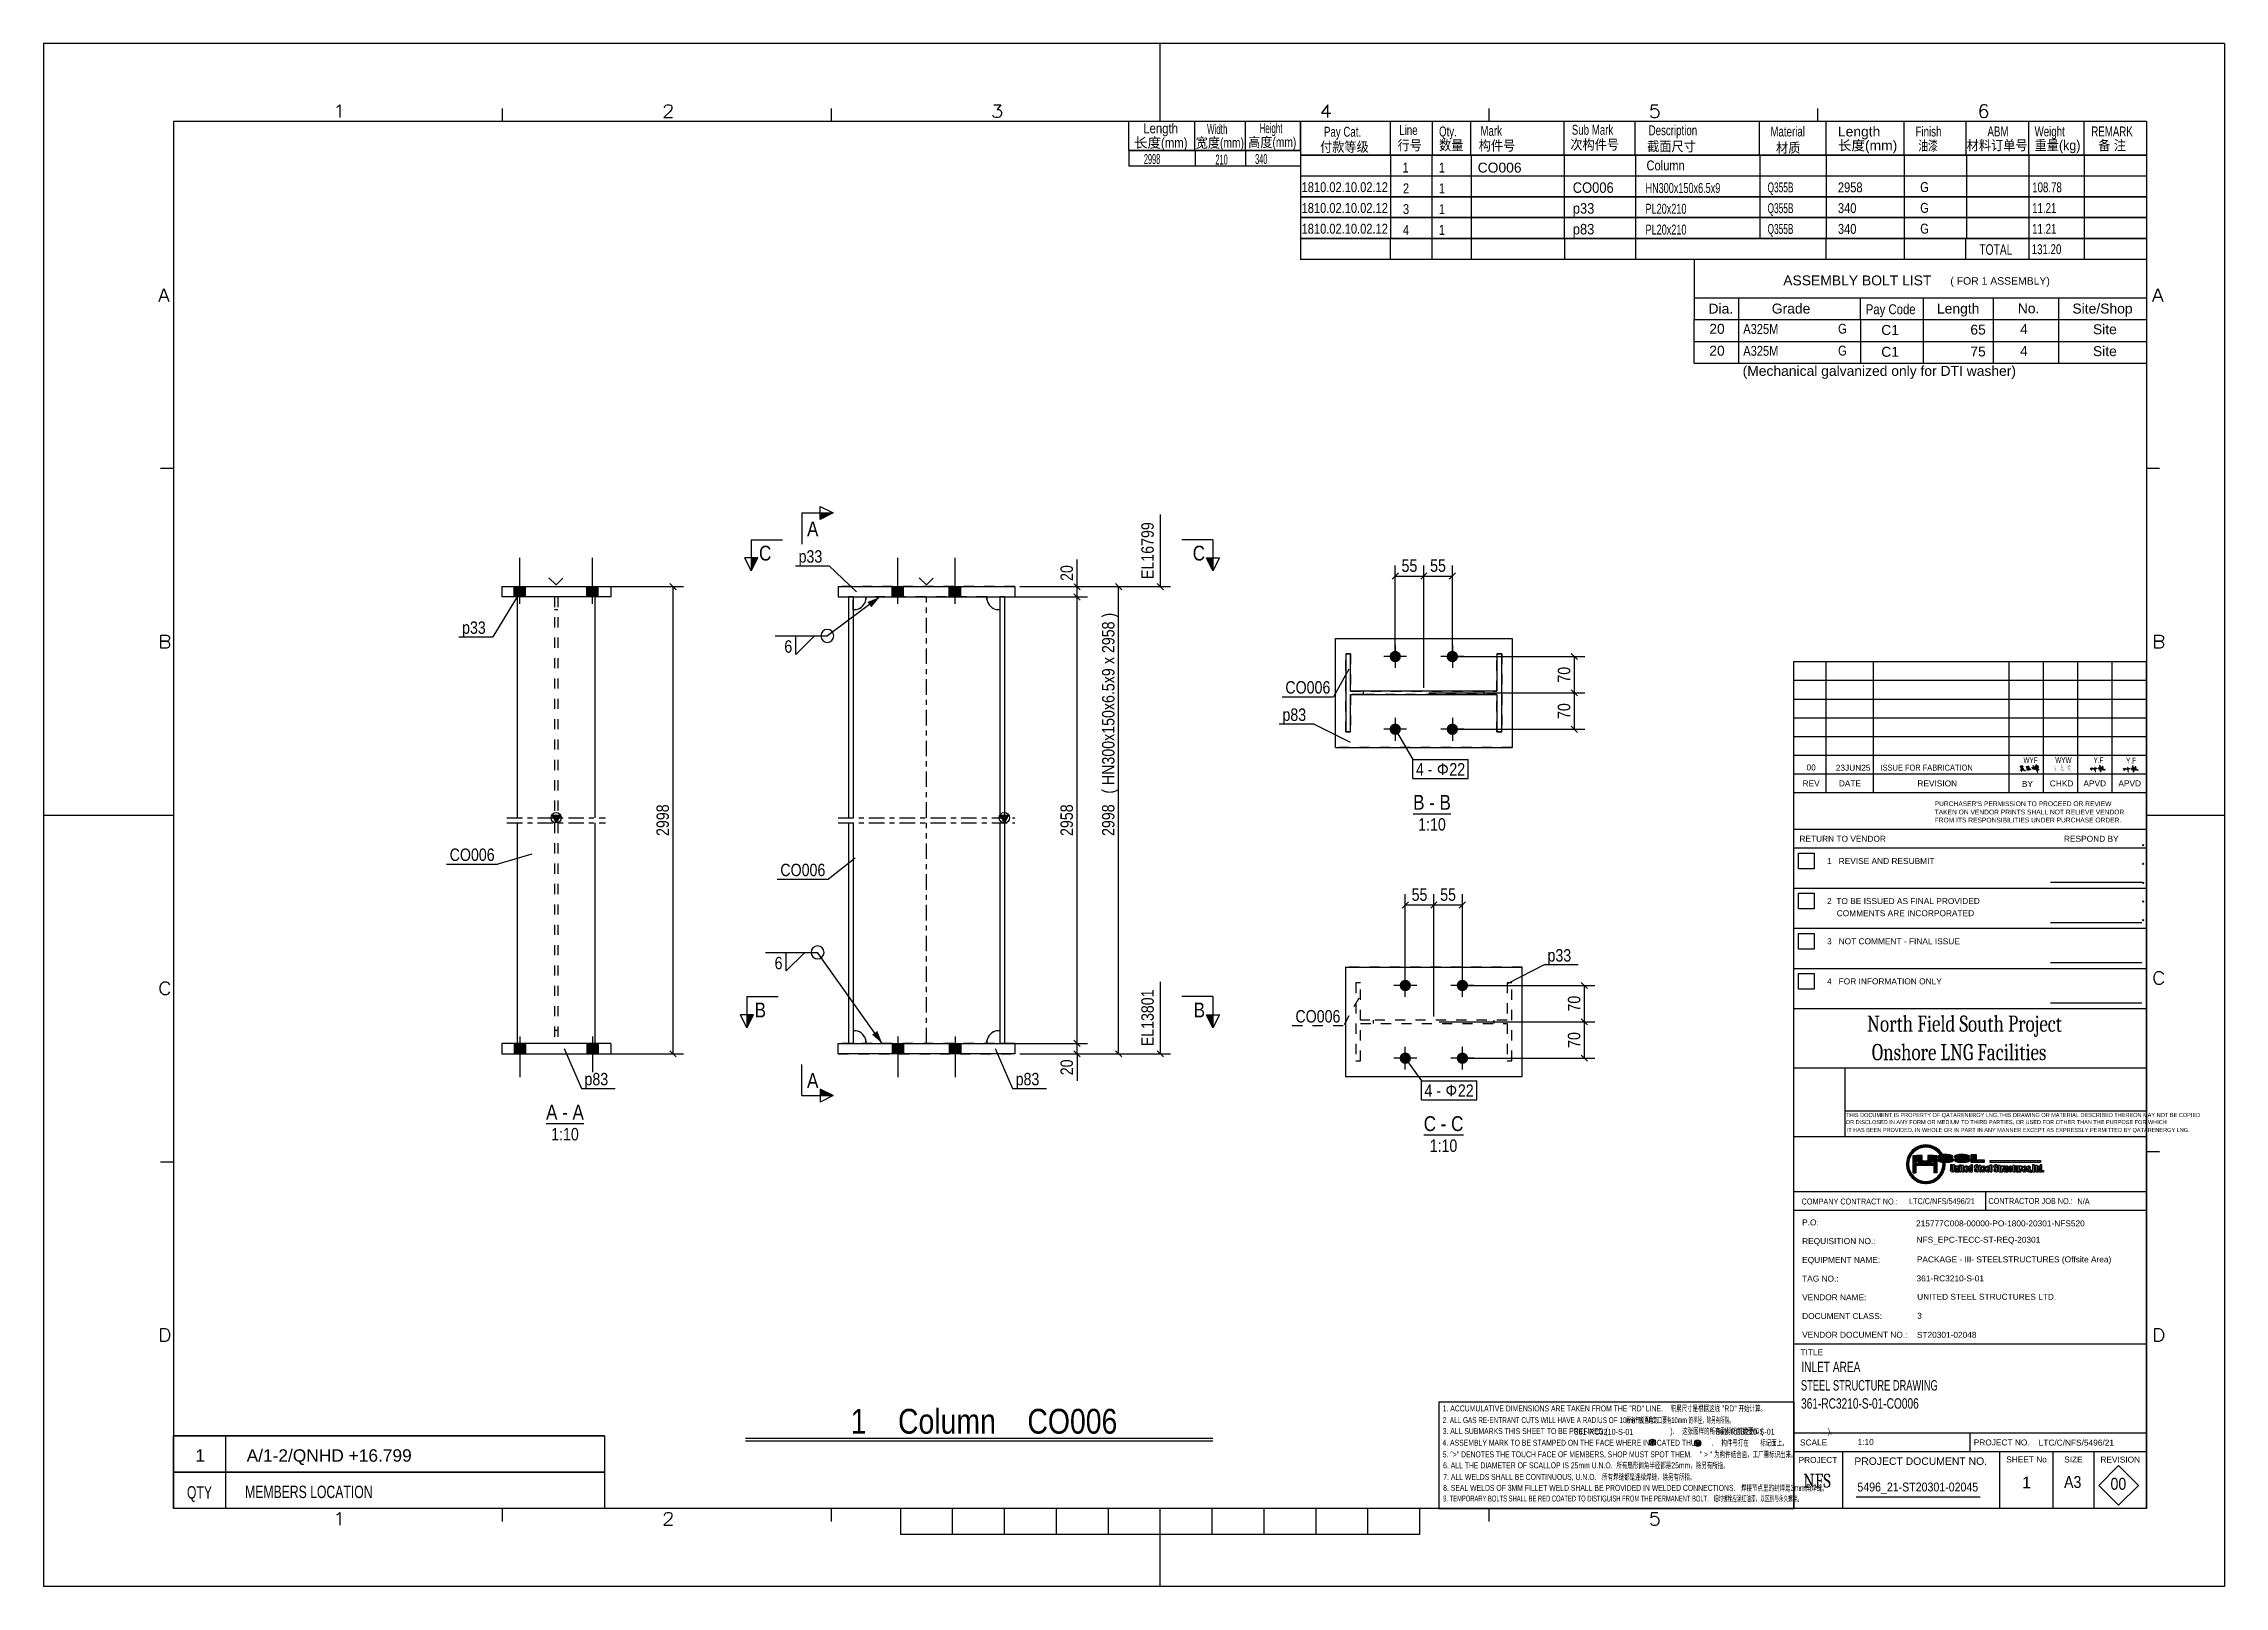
# Paper-space layout 'Layout1' of a CAD drawing. Header units: millimetres. Extents: x 0 to 420, y 0 to 297.
# The model-space entities are those that its viewports show. They can reach past a viewport. Long polylines and large blocks are cut down to what shows.
import ezdxf

# ---------------------------------------------------------------- set-up
doc = ezdxf.new("R2010")
doc.units = ezdxf.units.MM
doc.linetypes.add('DXK_LINE_DOT2', pattern=[3.9198, 1.9599, -1.9599])
doc.linetypes.add('DXK_LINE_DOT3', pattern=[5.9187, 2.979, -0.9799, 0.9799, -0.9799])
doc.layers.add('Viewport layer', color=7, linetype='Continuous', plot=False)
doc.styles.add('Arial', font='ARIAL.TTF', dxfattribs={"height": 0.2})
doc.styles.add('Arial Narrow', font='ARIALN.TTF', dxfattribs={"height": 0.2})
doc.styles.add('Cambria', font='CAMBRIA.TTC', dxfattribs={"height": 0.2})
doc.styles.add('Cambria Math', font='CAMBRIA.TTC', dxfattribs={"height": 0.2})

# ---------------------------------------------------------------- blocks, each defined once
blk = doc.blocks.new('Unknown-234524981-42923')
at = {"color": 7, "linetype": 'Continuous'}
for p, q in [((234.97, 199.57), (72.08, 199.57)), ((72.08, 193.08), (72.08, 199.57)), ((89.37, 193.08), (89.37, 199.57)), ((97.43, 193.08), (97.43, 199.57)), ((104.87, 193.08), (104.87, 199.57)), ((122.82, 193.08), (122.82, 199.57)), ((136.52, 193.08), (136.52, 199.57)), ((160.45, 193.08), (160.45, 199.57)), ((173.26, 193.08), (173.26, 199.57)), ((188.31, 193.08), (188.31, 199.57)), ((200.27, 193.08), (200.27, 199.57)), ((212.3, 193.08), (212.3, 199.57)), ((222.96, 193.08), (222.96, 199.57)), ((234.97, 199.57), (234.97, 193.08)), ((234.95, 193.08), (72.01, 193.08)), ((72.01, 193.08), (234.97, 193.08)), ((72.01, 193.08), (72.01, 189.08)), ((234.95, 189.08), (72.01, 189.08)), ((234.96, 189.08), (72.01, 189.08)), ((72.01, 189.08), (72.01, 185.08)), ((89.34, 193.08), (89.34, 189.08)), ((89.34, 189.08), (89.34, 185.08)), ((89.34, 189.08), (89.34, 185.08)), ((97.34, 193.08), (97.34, 189.08)), ((97.34, 189.08), (97.34, 185.08)), ((104.9, 193.08), (104.9, 189.08)), ((104.9, 189.08), (104.9, 185.08)), ((122.83, 193.08), (122.83, 189.08)), ((122.83, 189.08), (122.83, 185.08)), ((136.56, 193.08), (136.56, 189.08)), ((136.56, 189.08), (136.56, 185.08)), ((160.5, 193.08), (160.5, 189.08)), ((160.5, 189.08), (160.5, 185.08)), ((173.25, 193.08), (173.25, 189.08)), ((173.25, 189.08), (173.25, 185.08)), ((188.3, 193.08), (188.3, 189.08)), ((188.3, 189.08), (188.3, 185.08)), ((200.3, 193.08), (200.3, 189.08)), ((200.3, 189.08), (200.3, 185.08)), ((212.3, 193.08), (212.3, 189.08)), ((212.3, 189.08), (212.3, 185.08)), ((222.97, 193.08), (222.97, 189.08)), ((222.97, 189.08), (222.97, 185.08)), ((234.97, 193.08), (234.97, 189.08)), ((234.97, 189.08), (234.97, 185.08)), ((72.01, 185.08), (234.97, 185.08)), ((234.96, 185.08), (72.01, 185.08)), ((72.01, 185.08), (72.01, 181.08)), ((89.34, 185.08), (89.34, 181.08)), ((89.34, 185.08), (89.34, 181.08)), ((97.34, 185.08), (97.34, 181.08)), ((104.9, 185.08), (104.9, 181.08)), ((122.83, 185.08), (122.83, 181.08)), ((136.56, 185.08), (136.56, 181.08)), ((160.5, 185.08), (160.5, 181.08)), ((173.25, 185.08), (173.25, 181.08)), ((188.3, 185.08), (188.3, 181.08)), ((200.3, 185.08), (200.3, 181.08)), ((212.3, 185.08), (212.3, 181.08)), ((222.97, 185.08), (222.97, 181.08)), ((234.97, 185.08), (234.97, 181.08)), ((72.01, 181.08), (234.97, 181.08)), ((234.96, 181.08), (72.01, 181.08)), ((72.01, 181.08), (72.01, 177.08)), ((89.34, 181.08), (89.34, 177.08)), ((89.34, 181.08), (89.34, 177.08)), ((97.34, 181.08), (97.34, 177.08)), ((104.9, 181.08), (104.9, 177.08)), ((122.83, 181.08), (122.83, 177.08)), ((136.56, 181.08), (136.56, 177.08)), ((160.5, 181.08), (160.5, 177.08)), ((173.25, 181.08), (173.25, 177.08)), ((188.3, 181.08), (188.3, 177.08)), ((200.3, 181.08), (200.3, 177.08)), ((212.3, 181.08), (212.3, 177.08)), ((222.97, 181.08), (222.97, 177.08)), ((234.97, 181.08), (234.97, 177.08)), ((72.01, 177.08), (234.97, 177.08)), ((72.01, 177.08), (72.01, 173)), ((234.9, 177.08), (72.01, 177.08)), ((89.33, 177.08), (89.33, 173)), ((97.33, 177.08), (97.33, 173)), ((104.93, 177.08), (104.93, 173)), ((122.88, 177.08), (122.88, 173)), ((136.55, 177.08), (136.55, 173)), ((173.21, 177.08), (173.21, 173.01)), ((188.29, 177.08), (188.29, 173)), ((200.11, 177.08), (200.11, 173.08)), ((212.29, 177.08), (212.29, 173)), ((222.95, 177.08), (222.95, 173)), ((234.97, 177.08), (234.97, 173)), ((234.89, 173), (72, 173))]:
    blk.add_line(p, q, dxfattribs=at)
at = {"color": 3, "style": 'Arial'}
for s, height, width, p in [('Pay Cat.', 1.91, 0.7, (76.56, 196.65)), ('Line', 1.91, 0.7, (91.06, 196.97)), ('Qty.', 1.91, 0.7, (98.72, 196.71)), ('Mark', 1.91, 0.7, (106.69, 196.83)), ('Sub Mark', 1.91, 0.7, (124.28, 197.03)), ('Description', 1.9102, 0.7, (139.09, 196.93)), ('ABM', 1.91, 0.7, (204.34, 196.71)), ('Weight', 1.91, 0.7, (213.42, 196.71)), ('REMARK', 1.91, 0.7, (224.34, 196.71)), ('行号', 1.91, 0.9, (90.72, 194.05)), ('数量', 1.91, 0.9, (98.72, 194.05)), ('构件号', 1.91, 0.9, (106.37, 193.99)), ('次构件号', 1.91, 0.9, (124.01, 194.19)), ('截面尺寸', 1.91, 0.9, (138.79, 193.85)), ('材料订单号', 1.91, 0.9, (200.34, 194.05)), ('重量(kg)', 1.91, 0.9, (213.42, 194.05)), ('备 注', 1.91, 0.9, (225.68, 194.05))]:
    blk.add_text(s, height=height, dxfattribs=dict(at, width=width)).set_placement(p)
at = {"color": 3, "linetype": 'Continuous'}
for s, height, style, width, p in [('Material', 1.91, 'Arial', 0.7, (162.54, 196.7)), ('Finish', 1.91, 'Arial', 0.7, (190.49, 196.7)), ('付款等级', 1.91, 'Arial', 0.9, (75.8, 193.75)), ('材质', 1.91, 'Arial', 0.9, (163.62, 193.57)), ('油漆', 1.91, 'Arial', 0.7, (191.02, 193.96)), ('1', 1.91, 'Arial', 0.8, (91.68, 189.75)), ('1', 1.91, 'Arial', 0.8, (98.68, 189.75)), ('Column', 1.91, 'Arial', 0.8, (138.68, 190.17)), ('1810.02.10.02.12', 1.9102, 'Arial', 0.8, (72.25, 185.98)), ('2', 1.91, 'Arial', 0.8, (91.77, 185.76)), ('1', 1.91, 'Arial', 0.8, (98.68, 185.75)), ('CO006', 2.022, 'Arial', 0.88, (124.48, 185.84)), ('HN300x150x6.5x9', 1.9089, 'Arial Narrow', 0.8, (138.49, 185.82)), ('Q355B', 1.91, 'Arial', 0.6, (161.99, 185.94)), ('2958', 1.91, 'Arial', 0.8, (175.54, 185.95)), ('G', 1.91, 'Arial', 0.8, (191.39, 186)), ('108.78', 1.91, 'Arial', 0.7, (212.95, 185.96)), ('1810.02.10.02.12', 1.9102, 'Arial', 0.8, (72.25, 181.98)), ('3', 1.91, 'Arial', 0.8, (91.77, 181.76)), ('1', 1.91, 'Arial', 0.8, (98.68, 181.75)), ('p33', 2.022, 'Arial', 0.88, (124.48, 181.84)), ('PL20x210', 1.909, 'Arial Narrow', 0.8, (138.49, 181.82)), ('Q355B', 1.91, 'Arial', 0.6, (161.99, 181.94)), ('340', 1.91, 'Arial', 0.8, (175.54, 181.95)), ('G', 1.91, 'Arial', 0.8, (191.39, 182)), ('11.21', 1.91, 'Arial', 0.7, (212.95, 181.96)), ('1810.02.10.02.12', 1.9102, 'Arial', 0.8, (72.25, 177.98)), ('4', 1.91, 'Arial', 0.8, (91.77, 177.76)), ('1', 1.91, 'Arial', 0.8, (98.68, 177.75)), ('p83', 2.022, 'Arial', 0.88, (124.48, 177.84)), ('PL20x210', 1.909, 'Arial Narrow', 0.8, (138.49, 177.82)), ('Q355B', 1.91, 'Arial', 0.6, (161.99, 177.94)), ('340', 1.91, 'Arial', 0.8, (175.54, 177.95)), ('G', 1.91, 'Arial', 0.8, (191.39, 178)), ('11.21', 1.91, 'Arial', 0.7, (212.95, 177.96)), ('TOTAL', 2.022, 'Arial', 0.7, (202.77, 173.92)), ('131.20', 1.91, 'Arial', 0.7, (212.86, 174.04))]:
    blk.add_text(s, height=height, dxfattribs=dict(at, style=style, width=width)).set_placement(p)
at = {"color": 3, "style": 'Arial'}
for s, p in [('Length', (175.54, 196.7)), ('长度(mm)', (175.54, 194.03))]:
    blk.add_text(s, height=1.91, dxfattribs=at).set_placement(p)
at = {"color": 3, "linetype": 'Continuous', "style": 'Arial'}
blk.add_text('CO006', height=1.91, dxfattribs=at).set_placement((106.16, 189.75))
blk = doc.blocks.new('Unknown-234524981-42924')
at = {"color": 7, "linetype": 'Continuous'}
for p, q in [((147.87, 173), (147.87, 161.46)), ((234.97, 173), (234.97, 161.46)), ((147.87, 165.66), (234.97, 165.66)), ((156.48, 161.46), (156.48, 165.66)), ((179.89, 161.47), (179.89, 165.66)), ((192.05, 161.46), (192.05, 165.66)), ((205.47, 165.66), (205.47, 161.46)), ((218.04, 165.66), (218.04, 161.46)), ((147.87, 161.46), (234.97, 161.46)), ((147.88, 157.26), (147.88, 161.46)), ((156.48, 157.25), (156.48, 161.45)), ((179.93, 157.25), (179.93, 161.45)), ((192.05, 157.25), (192.05, 161.45)), ((205.47, 161.45), (205.47, 157.25)), ((218.04, 161.45), (218.04, 157.25)), ((234.97, 161.45), (234.96, 157.25)), ((147.87, 157.25), (234.97, 157.25)), ((147.88, 153.05), (147.88, 157.25)), ((156.48, 153.04), (156.48, 157.24)), ((179.93, 153.04), (179.93, 157.24)), ((192.05, 153.04), (192.05, 157.24)), ((205.47, 157.24), (205.47, 153.04)), ((218.04, 157.23), (218.04, 153.04)), ((234.97, 157.24), (234.96, 153.04)), ((147.87, 153.04), (234.97, 153.04))]:
    blk.add_line(p, q, dxfattribs=at)
at = {"color": 7, "style": 'Arial'}
blk.add_text('ASSEMBLY BOLT LIST', height=1.9143, dxfattribs=at).set_placement((165.01, 168.03))
at = {"color": 7, "linetype": 'Continuous'}
for s, height, style, p in [('( FOR 1 ASSEMBLY)', 1.4358, 'Arial', (197.19, 168.17)), ('Dia.', 1.914, 'Arial', (150.61, 162.6)), ('Grade', 1.914, 'Arial', (162.8, 162.61)), ('Pay Code', 1.909, 'Arial Narrow', (180.9, 162.48)), ('Length', 1.914, 'Arial', (194.61, 162.61)), ('No.', 1.914, 'Arial', (210.18, 162.64)), ('Site/Shop', 1.914, 'Arial', (220.7, 162.61)), ('C1', 1.914, 'Arial', (183.88, 158.49)), ('C1', 1.914, 'Arial', (183.88, 154.28)), ('(Mechanical galvanized only for DTI washer)', 1.9102, 'Arial', (157.19, 150.61))]:
    blk.add_text(s, height=height, dxfattribs=dict(at, style=style)).set_placement(p)
at = {"color": 8, "linetype": 'Continuous', "style": 'Arial'}
for s, p in [('20', (150.77, 158.71)), ('65', (201.05, 158.56)), ('4', (210.63, 158.66)), ('Site', (224.66, 158.63)), ('20', (150.77, 154.5)), ('75', (201.05, 154.35)), ('4', (210.63, 154.45)), ('Site', (224.66, 154.41))]:
    blk.add_text(s, height=1.91, dxfattribs=at).set_placement(p)
at = {"color": 8, "linetype": 'Continuous', "style": 'Arial', "width": 0.8}
for s, p in [('A325M', (157.31, 158.68)), ('G', (175.58, 158.73)), ('A325M', (157.31, 154.47)), ('G', (175.58, 154.52))]:
    blk.add_text(s, height=1.91, dxfattribs=at).set_placement(p)
blk = doc.blocks.new('Unknown-234524981-42925')
at = {"linetype": 'Continuous'}
for points in [[(190.53, 0.5), (190.02, 0.5), (190.53, -0.75)], [(190.53, -0.75), (190.02, 0.5), (190.53, -0.76)], [(190.53, -0.76), (190.02, 0.5), (190.53, -0.77)], [(190.53, -0.77), (190.02, 0.5), (190.53, -0.79)], [(190.53, -0.79), (190.02, 0.5), (190.53, -0.8)], [(190.53, -0.8), (190.02, 0.5), (190.54, -0.82)], [(190.54, -0.82), (190.02, 0.5), (190.54, -0.83)], [(190.54, -0.83), (190.02, 0.5), (190.54, -0.85)], [(190.54, -0.85), (190.02, 0.5), (190.55, -0.86)], [(190.02, 0.5), (190.02, -2.83), (190.55, -0.86)], [(191.79, 0.51), (190.67, 0.51), (190.68, -0.47)], [(190.67, 0.51), (190.67, -0.39), (190.68, -0.47)], [(191.79, -0.36), (191.79, 0.51), (190.68, -0.47)], [(193.97, 0.51), (192.86, 0.51), (193.78, -0.7)], [(192.86, 0.51), (192.86, -0.36), (193.78, -0.7)], [(193.97, -0.39), (193.97, 0.51), (193.78, -0.7)], [(193.88, -1.41), (194.59, 0.5), (193.87, -1.41)], [(194.59, 0.5), (194.07, -0.85), (193.87, -1.41)], [(193.9, -1.42), (194.59, 0.5), (193.88, -1.41)], [(193.91, -1.42), (194.59, 0.5), (193.9, -1.42)], [(193.92, -1.43), (194.59, 0.5), (193.91, -1.42)], [(193.94, -1.43), (194.59, 0.5), (193.92, -1.43)], [(193.95, -1.44), (194.59, 0.5), (193.94, -1.43)], [(193.96, -1.45), (194.59, 0.5), (193.95, -1.44)], [(193.97, -1.46), (194.59, 0.5), (193.96, -1.45)], [(193.98, -1.47), (194.59, 0.5), (193.97, -1.46)], [(193.99, -1.48), (194.59, 0.5), (193.98, -1.47)], [(194, -1.49), (194.59, 0.5), (193.99, -1.48)], [(194.01, -1.5), (194.59, 0.5), (194, -1.49)], [(194.02, -1.51), (194.59, 0.5), (194.01, -1.5)], [(194.03, -1.52), (194.59, 0.5), (194.02, -1.51)], [(194.04, -1.53), (194.59, 0.5), (194.03, -1.52)], [(194.05, -1.54), (194.59, 0.5), (194.04, -1.53)], [(194.06, -1.55), (194.59, 0.5), (194.05, -1.54)], [(194.07, -1.58), (194.59, 0.5), (194.06, -1.57)], [(194.06, -1.57), (194.59, 0.5), (194.06, -1.55)], [(194.59, -2.83), (194.59, 0.5), (194.07, -1.58)], [(194.08, -0.83), (194.07, -0.85), (194.59, 0.5)], [(194.09, -0.79), (194.08, -0.8), (194.59, 0.5)], [(194.08, -0.8), (194.08, -0.82), (194.59, 0.5)], [(194.08, -0.82), (194.08, -0.83), (194.59, 0.5)], [(194.09, 0.5), (194.09, -0.75), (194.59, 0.5)], [(194.09, -0.75), (194.09, -0.76), (194.59, 0.5)], [(194.09, -0.76), (194.09, -0.77), (194.59, 0.5)], [(194.09, -0.77), (194.09, -0.79), (194.59, 0.5)], [(194.78, 0.32), (194.77, 0.25), (194.82, 0.38)], [(194.77, 0.25), (194.78, 0.19), (194.82, 0.38)], [(194.78, 0.19), (194.81, 0.13), (194.82, 0.38)], [(194.81, 0.13), (194.87, 0.06), (194.82, 0.38)], [(196.43, 0.69), (196.23, 0.7), (194.82, 0.38)], [(196.23, 0.7), (196.09, 0.69), (194.82, 0.38)], [(196.61, 0.68), (196.43, 0.69), (194.82, 0.38)], [(196.09, 0.69), (195.9, 0.69), (194.82, 0.38)], [(195.9, 0.69), (195.72, 0.68), (194.82, 0.38)], [(196.78, 0.67), (196.61, 0.68), (194.82, 0.38)], [(195.72, 0.68), (195.56, 0.66), (194.82, 0.38)], [(196.94, 0.65), (196.78, 0.67), (194.82, 0.38)], [(195.56, 0.66), (195.42, 0.64), (194.82, 0.38)], [(197.08, 0.63), (196.94, 0.65), (194.82, 0.38)], [(195.42, 0.64), (195.28, 0.61), (194.82, 0.38)], [(197.21, 0.6), (197.08, 0.63), (194.82, 0.38)], [(195.28, 0.61), (195.16, 0.58), (194.82, 0.38)], [(197.28, 0.58), (197.21, 0.6), (194.82, 0.38)], [(197.41, 0.54), (197.28, 0.58), (194.82, 0.38)], [(195.16, 0.58), (195.07, 0.55), (194.82, 0.38)], [(195.07, 0.55), (194.96, 0.5), (194.82, 0.38)], [(197.51, 0.49), (197.41, 0.54), (194.82, 0.38)], [(194.96, 0.5), (194.88, 0.44), (194.82, 0.38)], [(197.6, 0.43), (197.51, 0.49), (194.82, 0.38)], [(197.66, 0.37), (197.6, 0.43), (194.82, 0.38)], [(194.87, 0.06), (194.93, 0.02), (194.82, 0.38)], [(194.93, 0.02), (195.04, -0.03), (194.82, 0.38)], [(195.04, -0.03), (195.17, -0.07), (194.82, 0.38)], [(195.17, -0.07), (195.18, -0.08), (194.82, 0.38)], [(195.18, -0.08), (195.32, -0.11), (194.82, 0.38)], [(195.32, -0.11), (195.5, -0.14), (194.82, 0.38)], [(195.5, -0.14), (195.6, -0.15), (194.82, 0.38)], [(195.6, -0.15), (195.75, -0.17), (194.82, 0.38)], [(195.75, -0.17), (195.92, -0.19), (194.82, 0.38)], [(195.92, -0.19), (196.11, -0.21), (194.82, 0.38)], [(196.11, -0.21), (196.26, -0.22), (194.82, 0.38)], [(196.26, -0.22), (196.42, -0.24), (194.82, 0.38)], [(196.42, -0.24), (196.59, -0.27), (194.82, 0.38)], [(196.59, -0.27), (196.69, -0.31), (194.82, 0.38)], [(196.69, -0.31), (197.54, -0.61), (194.82, 0.38)], [(197.54, -0.61), (197.64, -0.56), (194.82, 0.38)], [(197.64, -0.56), (197.72, -0.5), (194.82, 0.38)], [(197.72, -0.5), (197.77, -0.44), (194.82, 0.38)], [(197.77, -0.44), (197.8, -0.37), (194.82, 0.38)], [(197.8, -0.37), (197.81, -0.3), (194.82, 0.38)], [(197.81, -0.3), (197.8, -0.24), (194.82, 0.38)], [(197.8, -0.24), (197.77, -0.17), (194.82, 0.38)], [(197.77, -0.17), (197.71, -0.11), (194.82, 0.38)], [(197.71, -0.11), (197.63, -0.07), (194.82, 0.38)], [(197.63, -0.07), (197.51, -0.02), (194.82, 0.38)], [(197.51, -0.02), (196.18, 0.18), (194.82, 0.38)], [(196.18, 0.18), (196, 0.21), (194.82, 0.38)], [(196, 0.21), (195.89, 0.25), (194.82, 0.38)], [(195.89, 0.25), (195.86, 0.28), (194.82, 0.38)], [(195.86, 0.28), (195.86, 0.3), (194.82, 0.38)], [(195.86, 0.3), (195.94, 0.35), (194.82, 0.38)], [(195.94, 0.35), (196.03, 0.37), (194.82, 0.38)], [(196.03, 0.37), (196.21, 0.38), (194.82, 0.38)], [(196.21, 0.38), (197.66, 0.37), (194.82, 0.38)], [(196.31, 0.17), (196.18, 0.18), (197.51, -0.02)], [(196.39, 0.37), (197.66, 0.37), (196.21, 0.38)], [(196.38, 0.16), (196.31, 0.17), (197.51, -0.02)], [(196.53, 0.14), (196.38, 0.16), (197.51, -0.02)], [(196.52, 0.35), (197.72, 0.26), (196.39, 0.37)], [(197.72, 0.26), (197.7, 0.31), (196.39, 0.37)], [(197.7, 0.31), (197.66, 0.37), (196.39, 0.37)], [(196.6, 0.32), (197.72, 0.26), (196.52, 0.35)], [(196.58, 0.14), (196.53, 0.14), (197.51, -0.02)], [(196.8, 0.11), (196.58, 0.14), (197.51, -0.02)], [(196.66, 0.26), (197.72, 0.26), (196.6, 0.32)], [(197, 0.09), (196.8, 0.11), (197.51, -0.02)], [(197.16, 0.07), (197, 0.09), (197.51, -0.02)], [(197.28, 0.05), (197.16, 0.07), (197.51, -0.02)], [(197.37, 0.03), (197.28, 0.05), (197.51, -0.02)], [(197.98, 0.32), (197.97, 0.25), (198.02, 0.38)], [(197.97, 0.25), (197.98, 0.19), (198.02, 0.38)], [(197.98, 0.19), (198.01, 0.13), (198.02, 0.38)], [(198.01, 0.13), (198.07, 0.06), (198.02, 0.38)], [(199.63, 0.69), (199.43, 0.7), (198.02, 0.38)], [(199.43, 0.7), (199.29, 0.69), (198.02, 0.38)], [(199.81, 0.68), (199.63, 0.69), (198.02, 0.38)], [(199.29, 0.69), (199.1, 0.69), (198.02, 0.38)], [(199.1, 0.69), (198.92, 0.68), (198.02, 0.38)], [(199.98, 0.67), (199.81, 0.68), (198.02, 0.38)], [(198.92, 0.68), (198.76, 0.66), (198.02, 0.38)], [(200.14, 0.65), (199.98, 0.67), (198.02, 0.38)], [(198.76, 0.66), (198.61, 0.64), (198.02, 0.38)], [(200.28, 0.63), (200.14, 0.65), (198.02, 0.38)], [(198.61, 0.64), (198.48, 0.61), (198.02, 0.38)], [(200.41, 0.6), (200.28, 0.63), (198.02, 0.38)], [(198.48, 0.61), (198.36, 0.58), (198.02, 0.38)], [(200.48, 0.58), (200.41, 0.6), (198.02, 0.38)], [(200.61, 0.54), (200.48, 0.58), (198.02, 0.38)], [(198.36, 0.58), (198.27, 0.55), (198.02, 0.38)], [(198.27, 0.55), (198.16, 0.5), (198.02, 0.38)], [(200.71, 0.49), (200.61, 0.54), (198.02, 0.38)], [(198.16, 0.5), (198.08, 0.44), (198.02, 0.38)], [(200.8, 0.43), (200.71, 0.49), (198.02, 0.38)], [(200.86, 0.37), (200.8, 0.43), (198.02, 0.38)], [(198.07, 0.06), (198.13, 0.02), (198.02, 0.38)], [(198.13, 0.02), (198.24, -0.03), (198.02, 0.38)], [(198.24, -0.03), (198.37, -0.07), (198.02, 0.38)], [(198.37, -0.07), (198.38, -0.08), (198.02, 0.38)], [(198.38, -0.08), (198.52, -0.11), (198.02, 0.38)], [(198.52, -0.11), (198.7, -0.14), (198.02, 0.38)], [(198.7, -0.14), (198.8, -0.15), (198.02, 0.38)], [(198.8, -0.15), (198.95, -0.17), (198.02, 0.38)], [(198.95, -0.17), (199.12, -0.19), (198.02, 0.38)], [(199.12, -0.19), (199.31, -0.21), (198.02, 0.38)], [(199.31, -0.21), (199.46, -0.22), (198.02, 0.38)], [(199.46, -0.22), (199.62, -0.24), (198.02, 0.38)], [(199.62, -0.24), (199.79, -0.27), (198.02, 0.38)], [(199.79, -0.27), (199.89, -0.31), (198.02, 0.38)], [(199.89, -0.31), (200.74, -0.61), (198.02, 0.38)], [(200.74, -0.61), (200.84, -0.56), (198.02, 0.38)], [(200.84, -0.56), (200.92, -0.5), (198.02, 0.38)], [(200.92, -0.5), (200.97, -0.44), (198.02, 0.38)], [(200.97, -0.44), (201, -0.37), (198.02, 0.38)], [(201, -0.37), (201.01, -0.3), (198.02, 0.38)], [(201.01, -0.3), (201, -0.24), (198.02, 0.38)], [(201, -0.24), (200.97, -0.17), (198.02, 0.38)], [(200.97, -0.17), (200.91, -0.11), (198.02, 0.38)], [(200.91, -0.11), (200.83, -0.07), (198.02, 0.38)], [(200.83, -0.07), (200.71, -0.02), (198.02, 0.38)], [(200.71, -0.02), (199.38, 0.18), (198.02, 0.38)], [(199.38, 0.18), (199.2, 0.21), (198.02, 0.38)], [(199.2, 0.21), (199.09, 0.25), (198.02, 0.38)], [(199.09, 0.25), (199.06, 0.28), (198.02, 0.38)], [(199.06, 0.28), (199.06, 0.3), (198.02, 0.38)], [(199.06, 0.3), (199.14, 0.35), (198.02, 0.38)], [(199.14, 0.35), (199.23, 0.37), (198.02, 0.38)], [(199.23, 0.37), (199.41, 0.38), (198.02, 0.38)], [(199.41, 0.38), (200.86, 0.37), (198.02, 0.38)], [(199.51, 0.17), (199.38, 0.18), (200.71, -0.02)], [(199.58, 0.37), (200.86, 0.37), (199.41, 0.38)], [(199.58, 0.16), (199.51, 0.17), (200.71, -0.02)], [(199.72, 0.35), (200.92, 0.26), (199.58, 0.37)], [(200.92, 0.26), (200.9, 0.31), (199.58, 0.37)], [(200.9, 0.31), (200.86, 0.37), (199.58, 0.37)], [(199.73, 0.14), (199.58, 0.16), (200.71, -0.02)], [(199.8, 0.32), (200.92, 0.26), (199.72, 0.35)], [(199.78, 0.14), (199.73, 0.14), (200.71, -0.02)], [(200, 0.11), (199.78, 0.14), (200.71, -0.02)], [(199.86, 0.26), (200.92, 0.26), (199.8, 0.32)], [(200.2, 0.09), (200, 0.11), (200.71, -0.02)], [(200.36, 0.07), (200.2, 0.09), (200.71, -0.02)], [(200.48, 0.05), (200.36, 0.07), (200.71, -0.02)], [(200.57, 0.03), (200.48, 0.05), (200.71, -0.02)], [(202.25, 0.66), (201.13, 0.66), (202.25, -0.37)], [(201.13, 0.66), (201.13, -0.74), (202.25, -0.37)], [(190.55, -0.86), (190.02, -2.83), (190.55, -0.87)], [(190.55, -0.87), (190.02, -2.83), (190.56, -0.88)], [(190.56, -0.88), (190.02, -2.83), (190.57, -0.9)], [(190.57, -0.9), (190.02, -2.83), (190.58, -0.91)], [(190.58, -0.91), (190.02, -2.83), (190.58, -0.92)], [(190.58, -0.92), (190.02, -2.83), (190.59, -0.93)], [(190.59, -0.93), (190.02, -2.83), (190.6, -0.94)], [(190.6, -0.94), (190.02, -2.83), (190.61, -0.95)], [(190.61, -0.95), (190.02, -2.83), (190.62, -0.96)], [(190.62, -0.96), (190.02, -2.83), (190.63, -0.97)], [(190.63, -0.97), (190.02, -2.83), (190.64, -0.98)], [(190.64, -0.98), (190.02, -2.83), (190.66, -0.99)], [(190.66, -0.99), (190.02, -2.83), (190.67, -1)], [(190.67, -1), (190.02, -2.83), (190.68, -1.01)], [(190.68, -1.01), (190.02, -2.83), (190.69, -1.01)], [(190.69, -1.01), (190.02, -2.83), (190.71, -1.02)], [(190.71, -1.02), (190.02, -2.83), (190.72, -1.02)], [(190.72, -1.02), (190.02, -2.83), (190.73, -1.03)], [(190.73, -1.03), (190.02, -2.83), (190.75, -1.03)], [(190.75, -1.03), (190.02, -2.83), (190.76, -1.03)], [(190.76, -1.03), (190.02, -2.83), (190.78, -1.04)], [(190.02, -2.83), (190.55, -1.58), (190.78, -1.04)], [(190.54, -1.59), (190.55, -1.58), (190.02, -2.83)], [(190.54, -1.61), (190.54, -1.59), (190.02, -2.83)], [(190.54, -1.62), (190.54, -1.61), (190.02, -2.83)], [(190.53, -1.64), (190.54, -1.62), (190.02, -2.83)], [(190.53, -1.65), (190.53, -1.64), (190.02, -2.83)], [(190.53, -1.66), (190.53, -1.65), (190.02, -2.83)], [(190.53, -1.68), (190.53, -1.66), (190.02, -2.83)], [(190.53, -1.69), (190.53, -1.68), (190.02, -2.83)], [(190.53, -2.83), (190.53, -1.69), (190.02, -2.83)], [(190.55, -1.58), (190.55, -1.57), (190.78, -1.04)], [(190.78, -1.04), (190.55, -1.57), (190.79, -1.04)], [(190.79, -1.04), (190.55, -1.57), (190.8, -1.04)], [(190.55, -1.57), (190.56, -1.55), (190.8, -1.04)], [(190.8, -1.04), (190.56, -1.55), (190.82, -1.04)], [(190.56, -1.55), (190.57, -1.54), (190.82, -1.04)], [(190.57, -1.54), (190.58, -1.53), (190.82, -1.04)], [(190.58, -1.53), (190.58, -1.52), (190.82, -1.04)], [(190.58, -1.52), (190.59, -1.51), (190.82, -1.04)], [(190.59, -1.51), (190.6, -1.5), (190.82, -1.04)], [(190.6, -1.5), (190.61, -1.49), (190.82, -1.04)], [(190.61, -1.49), (190.62, -1.48), (190.82, -1.04)], [(190.62, -1.48), (190.63, -1.47), (190.82, -1.04)], [(190.63, -1.47), (190.64, -1.46), (190.82, -1.04)], [(190.64, -1.46), (190.66, -1.45), (190.82, -1.04)], [(190.66, -1.45), (190.67, -1.44), (190.82, -1.04)], [(190.67, -1.44), (190.68, -1.43), (190.82, -1.04)], [(191.81, -0.45), (191.79, -0.36), (190.68, -0.47)], [(191.88, -0.51), (191.81, -0.45), (190.68, -0.47)], [(190.72, -0.55), (190.78, -0.62), (190.68, -0.47)], [(190.78, -0.62), (190.86, -0.69), (190.68, -0.47)], [(190.86, -0.69), (190.97, -0.75), (190.68, -0.47)], [(190.97, -0.75), (191.1, -0.8), (190.68, -0.47)], [(191.1, -0.8), (191.2, -0.82), (190.68, -0.47)], [(191.2, -0.82), (191.34, -0.86), (190.68, -0.47)], [(191.34, -0.86), (191.51, -0.89), (190.68, -0.47)], [(191.51, -0.89), (191.69, -0.91), (190.68, -0.47)], [(191.69, -0.91), (191.88, -0.92), (190.68, -0.47)], [(191.88, -0.92), (192.1, -0.93), (190.68, -0.47)], [(192.1, -0.93), (192.33, -0.94), (190.68, -0.47)], [(192.33, -0.94), (192.49, -0.94), (190.68, -0.47)], [(192.49, -0.94), (192.71, -0.93), (190.68, -0.47)], [(192.71, -0.93), (192.91, -0.91), (190.68, -0.47)], [(192.91, -0.91), (193.1, -0.89), (190.68, -0.47)], [(193.1, -0.89), (193.27, -0.87), (190.68, -0.47)], [(193.27, -0.87), (193.42, -0.84), (190.68, -0.47)], [(193.42, -0.84), (193.55, -0.8), (190.68, -0.47)], [(193.55, -0.8), (193.67, -0.75), (190.68, -0.47)], [(193.67, -0.75), (193.78, -0.7), (190.68, -0.47)], [(193.78, -0.7), (192.26, -0.58), (190.68, -0.47)], [(192.26, -0.58), (192.05, -0.56), (190.68, -0.47)], [(192.05, -0.56), (191.92, -0.53), (190.68, -0.47)], [(191.92, -0.53), (191.88, -0.51), (190.68, -0.47)], [(190.68, -1.43), (190.69, -1.43), (190.82, -1.04)], [(190.69, -1.43), (190.71, -1.42), (190.82, -1.04)], [(190.71, -1.42), (190.72, -1.42), (190.82, -1.04)], [(190.72, -1.42), (190.73, -1.41), (190.82, -1.04)], [(190.73, -1.41), (190.75, -1.41), (190.82, -1.04)], [(190.75, -1.41), (190.76, -1.4), (190.82, -1.04)], [(190.76, -1.4), (190.78, -1.4), (190.82, -1.04)], [(190.78, -1.4), (190.79, -1.4), (190.82, -1.04)], [(190.79, -1.4), (190.8, -1.4), (190.82, -1.04)], [(190.8, -1.4), (190.82, -1.4), (190.82, -1.04)], [(190.82, -1.4), (193.8, -1.4), (190.82, -1.04)], [(193.8, -1.4), (193.81, -1.4), (190.82, -1.04)], [(193.81, -1.4), (193.83, -1.4), (190.82, -1.04)], [(193.83, -1.4), (193.8, -1.04), (190.82, -1.04)], [(192.33, -0.58), (192.26, -0.58), (193.78, -0.7)], [(192.55, -0.57), (192.33, -0.58), (193.78, -0.7)], [(192.71, -0.54), (192.55, -0.57), (193.78, -0.7)], [(192.74, -0.53), (192.71, -0.54), (193.78, -0.7)], [(192.82, -0.48), (192.74, -0.53), (193.78, -0.7)], [(192.85, -0.39), (192.82, -0.48), (193.78, -0.7)], [(192.86, -0.36), (192.85, -0.39), (193.78, -0.7)], [(193.96, -0.48), (193.97, -0.39), (193.78, -0.7)], [(193.92, -0.56), (193.96, -0.48), (193.78, -0.7)], [(193.86, -0.63), (193.92, -0.56), (193.78, -0.7)], [(193.81, -1.04), (193.8, -1.04), (193.83, -1.4)], [(193.83, -1.04), (193.81, -1.04), (193.83, -1.4)], [(193.84, -1.4), (194.06, -0.87), (193.83, -1.4)], [(194.06, -0.87), (194.06, -0.88), (193.83, -1.4)], [(194.06, -0.88), (194.05, -0.9), (193.83, -1.4)], [(194.05, -0.9), (194.04, -0.91), (193.83, -1.4)], [(194.04, -0.91), (194.03, -0.92), (193.83, -1.4)], [(194.03, -0.92), (194.02, -0.93), (193.83, -1.4)], [(194.02, -0.93), (194.01, -0.94), (193.83, -1.4)], [(194.01, -0.94), (194, -0.95), (193.83, -1.4)], [(194, -0.95), (193.99, -0.96), (193.83, -1.4)], [(193.99, -0.96), (193.98, -0.97), (193.83, -1.4)], [(193.98, -0.97), (193.97, -0.98), (193.83, -1.4)], [(193.97, -0.98), (193.96, -0.99), (193.83, -1.4)], [(193.96, -0.99), (193.95, -1), (193.83, -1.4)], [(193.95, -1), (193.94, -1.01), (193.83, -1.4)], [(193.94, -1.01), (193.92, -1.01), (193.83, -1.4)], [(193.92, -1.01), (193.91, -1.02), (193.83, -1.4)], [(193.91, -1.02), (193.9, -1.02), (193.83, -1.4)], [(193.9, -1.02), (193.88, -1.03), (193.83, -1.4)], [(193.88, -1.03), (193.87, -1.03), (193.83, -1.4)], [(193.87, -1.03), (193.86, -1.03), (193.83, -1.4)], [(193.86, -1.03), (193.84, -1.04), (193.83, -1.4)], [(193.84, -1.04), (193.83, -1.04), (193.83, -1.4)], [(193.86, -1.4), (194.07, -0.86), (193.84, -1.4)], [(194.07, -0.86), (194.06, -0.87), (193.84, -1.4)], [(193.87, -1.41), (194.07, -0.86), (193.86, -1.4)], [(194.07, -0.85), (194.07, -0.86), (193.87, -1.41)], [(194.07, -1.59), (194.59, -2.83), (194.07, -1.58)], [(194.08, -1.61), (194.59, -2.83), (194.07, -1.59)], [(194.08, -1.62), (194.59, -2.83), (194.08, -1.61)], [(194.08, -1.64), (194.59, -2.83), (194.08, -1.62)], [(194.09, -1.65), (194.59, -2.83), (194.08, -1.64)], [(194.09, -1.66), (194.59, -2.83), (194.09, -1.65)], [(194.09, -1.68), (194.59, -2.83), (194.09, -1.66)], [(194.09, -1.69), (194.59, -2.83), (194.09, -1.68)], [(194.09, -2.83), (194.59, -2.83), (194.09, -1.69)], [(195.79, -0.31), (194.71, -0.31), (195.86, -0.37)], [(195.86, -0.37), (194.71, -0.31), (195.96, -0.42)], [(195.96, -0.42), (194.71, -0.31), (196.09, -0.44)], [(194.71, -0.31), (194.71, -0.31), (196.09, -0.44)], [(194.71, -0.31), (194.74, -0.38), (196.09, -0.44)], [(196.09, -0.44), (194.74, -0.38), (196.27, -0.45)], [(194.74, -0.38), (194.78, -0.45), (196.27, -0.45)], [(196.27, -0.45), (194.78, -0.45), (196.31, -0.45)], [(194.78, -0.45), (194.85, -0.51), (196.31, -0.45)], [(196.31, -0.45), (194.85, -0.51), (196.49, -0.44)], [(194.85, -0.51), (194.93, -0.56), (196.49, -0.44)], [(194.93, -0.56), (195.04, -0.61), (196.49, -0.44)], [(195.04, -0.61), (195.16, -0.66), (196.49, -0.44)], [(196.49, -0.44), (195.16, -0.66), (196.62, -0.42)], [(195.16, -0.66), (195.27, -0.69), (196.62, -0.42)], [(195.27, -0.69), (195.41, -0.72), (196.62, -0.42)], [(195.41, -0.72), (195.55, -0.74), (196.62, -0.42)], [(195.55, -0.74), (195.71, -0.76), (196.62, -0.42)], [(195.71, -0.76), (195.88, -0.77), (196.62, -0.42)], [(195.88, -0.77), (196.06, -0.78), (196.62, -0.42)], [(196.62, -0.42), (196.06, -0.78), (196.72, -0.37)], [(196.06, -0.78), (196.26, -0.78), (196.72, -0.37)], [(196.26, -0.78), (196.3, -0.78), (196.72, -0.37)], [(196.3, -0.78), (196.5, -0.78), (196.72, -0.37)], [(196.5, -0.78), (196.69, -0.77), (196.72, -0.37)], [(196.73, -0.35), (197.16, -0.72), (196.69, -0.31)], [(197.16, -0.72), (197.29, -0.69), (196.69, -0.31)], [(197.29, -0.69), (197.41, -0.66), (196.69, -0.31)], [(197.41, -0.66), (197.43, -0.65), (196.69, -0.31)], [(197.43, -0.65), (197.54, -0.61), (196.69, -0.31)], [(196.72, -0.37), (196.69, -0.77), (196.73, -0.35)], [(196.69, -0.77), (196.86, -0.76), (196.73, -0.35)], [(196.86, -0.76), (197.02, -0.74), (196.73, -0.35)], [(197.02, -0.74), (197.16, -0.72), (196.73, -0.35)], [(198.99, -0.31), (197.91, -0.31), (199.06, -0.37)], [(199.06, -0.37), (197.91, -0.31), (199.15, -0.42)], [(199.15, -0.42), (197.91, -0.31), (199.29, -0.44)], [(197.91, -0.31), (197.91, -0.31), (199.29, -0.44)], [(197.91, -0.31), (197.94, -0.38), (199.29, -0.44)], [(199.29, -0.44), (197.94, -0.38), (199.47, -0.45)], [(197.94, -0.38), (197.98, -0.45), (199.47, -0.45)], [(199.47, -0.45), (197.98, -0.45), (199.51, -0.45)], [(197.98, -0.45), (198.05, -0.51), (199.51, -0.45)], [(199.51, -0.45), (198.05, -0.51), (199.69, -0.44)], [(198.05, -0.51), (198.13, -0.56), (199.69, -0.44)], [(198.13, -0.56), (198.24, -0.61), (199.69, -0.44)], [(198.24, -0.61), (198.36, -0.66), (199.69, -0.44)], [(199.69, -0.44), (198.36, -0.66), (199.82, -0.42)], [(198.36, -0.66), (198.47, -0.69), (199.82, -0.42)], [(198.47, -0.69), (198.6, -0.72), (199.82, -0.42)], [(198.6, -0.72), (198.75, -0.74), (199.82, -0.42)], [(198.75, -0.74), (198.91, -0.76), (199.82, -0.42)], [(198.91, -0.76), (199.08, -0.77), (199.82, -0.42)], [(199.08, -0.77), (199.26, -0.78), (199.82, -0.42)], [(199.82, -0.42), (199.26, -0.78), (199.92, -0.37)], [(199.26, -0.78), (199.46, -0.78), (199.92, -0.37)], [(199.46, -0.78), (199.5, -0.78), (199.92, -0.37)], [(199.5, -0.78), (199.7, -0.78), (199.92, -0.37)], [(199.7, -0.78), (199.89, -0.77), (199.92, -0.37)], [(199.93, -0.35), (200.36, -0.72), (199.89, -0.31)], [(200.36, -0.72), (200.49, -0.69), (199.89, -0.31)], [(200.49, -0.69), (200.61, -0.66), (199.89, -0.31)], [(200.61, -0.66), (200.62, -0.65), (199.89, -0.31)], [(200.62, -0.65), (200.74, -0.61), (199.89, -0.31)], [(199.92, -0.37), (199.89, -0.77), (199.93, -0.35)], [(199.89, -0.77), (200.06, -0.76), (199.93, -0.35)], [(200.06, -0.76), (200.22, -0.74), (199.93, -0.35)], [(200.22, -0.74), (200.36, -0.72), (199.93, -0.35)], [(202.25, -0.37), (201.13, -0.74), (203.77, -0.74)], [(203.77, -0.37), (202.25, -0.37), (203.77, -0.74)], [(204.77, -0.45), (204.77, -0.74), (214.55, -0.45)], [(204.77, -0.74), (214.55, -0.74), (214.55, -0.45)]]:
    blk.add_hatch(color=3, dxfattribs=at).paths.add_polyline_path(points)
at = {"color": 7, "linetype": 'Continuous'}
for p, q in [((167.08, -67.43), (167.08, 95.61)), ((167.08, 95.61), (234.95, 95.61)), ((173.26, 70.38), (173.26, 95.61)), ((182.37, 70.38), (182.37, 95.61)), ((208.51, 70.38), (208.51, 95.61)), ((215.12, 70.38), (215.12, 95.61)), ((221.73, 70.38), (221.73, 95.61)), ((228.34, 70.38), (228.34, 95.61)), ((234.95, -67.31), (234.95, 95.61)), ((167.08, 92.01), (234.95, 92.01)), ((167.08, 88.4), (234.95, 88.4)), ((167.08, 84.8), (234.95, 84.8)), ((167.08, 81.19), (234.95, 81.19)), ((167.08, 77.59), (234.95, 77.59)), ((167.08, 73.99), (234.95, 73.99)), ((167.08, 70.4), (234.93, 70.4)), ((167.08, 63.33), (234.95, 63.33)), ((167.08, 59.73), (234.95, 59.73)), ((167.96, 58.72), (170.96, 58.72)), ((167.96, 55.72), (167.96, 58.72)), ((170.96, 55.72), (167.96, 55.72)), ((170.96, 58.72), (170.96, 55.72)), ((167.08, 52), (234.95, 52)), ((167.96, 51), (170.96, 51)), ((167.96, 48), (167.96, 51)), ((170.96, 51), (170.96, 48)), ((216.5, 53.11), (234.07, 53.11)), ((170.96, 48), (167.96, 48)), ((167.08, 44.28), (234.95, 44.28)), ((167.96, 43.28), (170.96, 43.28)), ((167.96, 40.27), (167.96, 43.28)), ((170.96, 43.28), (170.96, 40.27)), ((216.5, 45.39), (234.07, 45.39)), ((170.96, 40.27), (167.96, 40.27)), ((167.08, 36.55), (234.95, 36.55)), ((167.96, 35.55), (170.96, 35.55)), ((167.96, 32.55), (167.96, 35.55)), ((170.96, 35.55), (170.96, 32.55)), ((216.5, 37.66), (234.07, 37.66)), ((170.96, 32.55), (167.96, 32.55)), ((216.5, 29.94), (234.07, 29.94)), ((167.08, 28.83), (234.95, 28.83)), ((167.08, 17.37), (234.95, 17.37)), ((167.08, 17.37), (234.95, 17.37)), ((176.89, 17.37), (176.89, 4.23)), ((176.89, 9.13), (234.91, 9.13)), ((167.07, 4.16), (234.95, 4.16)), ((167.08, 4.16), (234.95, 4.16)), ((167.05, -6.42), (234.95, -6.42)), ((204.01, -10.02), (204.01, -6.42)), ((167.05, -10.02), (234.95, -10.02)), ((167.08, -35.76), (234.97, -35.76)), ((167.08, -52.89), (234.97, -52.89)), ((201.03, -56.49), (201.03, -52.89)), ((167.08, -56.49), (234.97, -56.49)), ((176.46, -67.31), (176.46, -56.49)), ((206.75, -67.31), (206.75, -56.49)), ((217.02, -67.31), (217.02, -56.49)), ((224.91, -67.25), (224.91, -56.43)), ((229.58, -59.15), (225.76, -62.98)), ((225.76, -62.98), (229.58, -66.8)), ((233.41, -62.98), (229.58, -59.15)), ((229.58, -66.8), (233.41, -62.98)), ((179.08, -65.17), (202.91, -65.17))]:
    blk.add_line(p, q, dxfattribs=at)
at = {"color": 3, "linetype": 'Continuous'}
for p, q in [((188.8, -0.57), (189.38, 0.01)), ((188.82, -0.43), (189.46, 0.21)), ((188.85, -0.28), (189.58, 0.44)), ((188.9, -0.13), (189.77, 0.75)), ((188.95, 0.04), (191.26, 2.37)), ((189.02, 0.23), (191.08, 2.31)), ((189.11, 0.43), (190.88, 2.22)), ((189.23, 0.67), (190.64, 2.09)), ((189.43, 0.99), (190.32, 1.89)), ((190.02, -2.83), (190.02, 0.5)), ((190.02, 0.5), (190.53, 0.5)), ((190.02, 0.49), (190.02, 0.5)), ((190.53, 0.5), (190.53, -0.75)), ((190.56, 1.55), (191.43, 2.43)), ((190.67, 0.51), (190.67, -0.39)), ((191.79, 0.51), (190.67, 0.51)), ((190.87, 1.74), (191.59, 2.47)), ((191.1, 1.86), (191.73, 2.5)), ((191.29, 1.94), (191.87, 2.53)), ((191.47, 2.01), (192.01, 2.55)), ((191.63, 2.05), (192.14, 2.56)), ((191.78, 2.09), (192.26, 2.57)), ((191.79, -0.36), (191.79, 0.51)), ((191.92, 2.12), (192.38, 2.58)), ((192.06, 2.14), (192.49, 2.58)), ((192.18, 2.15), (192.61, 2.57)), ((192.31, 2.16), (192.72, 2.57)), ((192.43, 2.16), (192.82, 2.56)), ((192.54, 2.16), (192.92, 2.55)), ((192.65, 2.16), (193.03, 2.54)), ((192.76, 2.15), (193.12, 2.52)), ((192.86, 2.14), (193.22, 2.5)), ((192.86, 0.51), (192.86, -0.36)), ((193.97, 0.51), (192.86, 0.51)), ((192.86, 0.49), (192.87, 0.51)), ((192.96, 2.12), (193.31, 2.48)), ((193.06, 2.11), (193.41, 2.46)), ((193.16, 2.09), (193.5, 2.43)), ((193.25, 2.07), (193.58, 2.41)), ((193.34, 2.04), (193.67, 2.38)), ((193.43, 2.02), (193.75, 2.35)), ((193.52, 1.99), (193.84, 2.31)), ((193.6, 1.96), (193.92, 2.28)), ((193.68, 1.93), (194, 2.25)), ((193.77, 1.9), (194.08, 2.21)), ((193.84, 1.86), (194.15, 2.17)), ((193.92, 1.82), (194.23, 2.13)), ((193.97, -0.39), (193.97, 0.51)), ((194, 1.78), (194.3, 2.09)), ((194.07, 1.74), (194.37, 2.05)), ((194.09, 0.5), (194.09, -0.75)), ((194.09, 0.5), (194.59, 0.5)), ((194.15, 1.7), (194.45, 2)), ((194.22, 1.66), (194.52, 1.96)), ((194.29, 1.61), (194.58, 1.91)), ((194.36, 1.57), (194.65, 1.86)), ((194.42, 1.52), (194.72, 1.82)), ((194.49, 1.47), (194.78, 1.76)), ((194.55, 1.42), (194.84, 1.71)), ((194.59, 0.5), (194.59, -2.83)), ((194.61, 1.37), (194.91, 1.66)), ((194.68, 1.31), (194.97, 1.61)), ((194.74, 1.26), (195.03, 1.55)), ((194.78, 0.32), (194.77, 0.25)), ((194.77, 0.25), (194.78, 0.19)), ((194.82, 0.38), (194.78, 0.32)), ((194.78, 0.19), (194.81, 0.13)), ((194.79, 1.2), (195.09, 1.49)), ((194.81, 0.13), (194.87, 0.06)), ((194.88, 0.44), (194.82, 0.38)), ((194.85, 1.14), (195.14, 1.44)), ((194.87, 0.06), (194.93, 0.02)), ((194.96, 0.5), (194.88, 0.44)), ((194.91, 1.08), (195.2, 1.38)), ((194.93, 0.02), (195.04, -0.03)), ((194.96, 1.02), (195.25, 1.32)), ((195.07, 0.55), (194.96, 0.5)), ((195.01, 0.96), (195.31, 1.25)), ((195.06, 0.89), (195.36, 1.19)), ((195.16, 0.58), (195.07, 0.55)), ((195.11, 0.83), (195.41, 1.13)), ((195.16, 0.76), (195.46, 1.06)), ((195.28, 0.61), (195.16, 0.58)), ((195.21, 0.69), (195.51, 0.99)), ((195.25, 0.63), (195.55, 0.93)), ((195.27, 0.59), (195.29, 0.61)), ((195.42, 0.64), (195.28, 0.61)), ((195.3, 0.55), (195.6, 0.86)), ((195.34, 0.48), (195.64, 0.78)), ((195.38, 0.41), (195.69, 0.71)), ((195.56, 0.66), (195.42, 0.64)), ((195.42, 0.33), (195.73, 0.64)), ((195.46, 0.25), (195.77, 0.56)), ((195.5, 0.17), (195.81, 0.49)), ((195.53, 0.09), (195.84, 0.41)), ((195.72, 0.68), (195.56, 0.66)), ((195.56, 0.01), (195.88, 0.33)), ((195.59, -0.07), (195.91, 0.25)), ((195.62, -0.16), (195.94, 0.17)), ((195.65, -0.25), (195.98, 0.08)), ((195.9, 0.69), (195.72, 0.68)), ((195.86, 0.3), (195.94, 0.35)), ((195.86, 0.28), (195.86, 0.3)), ((195.89, 0.25), (195.86, 0.28)), ((196, 0.21), (195.89, 0.25)), ((196.09, 0.69), (195.9, 0.69)), ((195.93, 0.21), (195.94, 0.23)), ((195.94, 0.35), (196.03, 0.37)), ((196.18, 0.18), (196, 0.21)), ((196.03, 0.37), (196.21, 0.38)), ((196.23, 0.7), (196.09, 0.69)), ((196.31, 0.17), (196.18, 0.18)), ((196.21, 0.38), (196.39, 0.37)), ((196.43, 0.69), (196.23, 0.7)), ((196.38, 0.16), (196.31, 0.17)), ((196.53, 0.14), (196.38, 0.16)), ((196.39, 0.37), (196.52, 0.35)), ((196.61, 0.68), (196.43, 0.69)), ((196.52, 0.35), (196.6, 0.32)), ((196.58, 0.14), (196.53, 0.14)), ((196.8, 0.11), (196.58, 0.14)), ((196.6, 0.32), (196.66, 0.26)), ((196.78, 0.67), (196.61, 0.68)), ((196.66, 0.26), (197.72, 0.26)), ((196.94, 0.65), (196.78, 0.67)), ((197, 0.09), (196.8, 0.11)), ((197.08, 0.63), (196.94, 0.65)), ((197.16, 0.07), (197, 0.09)), ((197.21, 0.6), (197.08, 0.63)), ((197.28, 0.05), (197.16, 0.07)), ((197.28, 0.58), (197.21, 0.6)), ((197.41, 0.54), (197.28, 0.58)), ((197.37, 0.03), (197.28, 0.05)), ((197.51, -0.02), (197.37, 0.03)), ((197.51, 0.49), (197.41, 0.54)), ((197.6, 0.43), (197.51, 0.49)), ((197.66, 0.37), (197.6, 0.43)), ((197.7, 0.31), (197.66, 0.37)), ((197.72, 0.26), (197.7, 0.31)), ((197.98, 0.32), (197.97, 0.25)), ((197.97, 0.25), (197.98, 0.19)), ((198.02, 0.38), (197.98, 0.32)), ((197.98, 0.19), (198.01, 0.13)), ((198.01, 0.13), (198.07, 0.06)), ((198.08, 0.44), (198.02, 0.38)), ((198.07, 0.06), (198.13, 0.02)), ((198.16, 0.5), (198.08, 0.44)), ((198.13, 0.02), (198.24, -0.03)), ((198.27, 0.55), (198.16, 0.5)), ((198.36, 0.58), (198.27, 0.55)), ((198.48, 0.61), (198.36, 0.58)), ((198.47, 0.59), (198.49, 0.61)), ((198.61, 0.64), (198.48, 0.61)), ((198.76, 0.66), (198.61, 0.64)), ((198.92, 0.68), (198.76, 0.66)), ((199.1, 0.69), (198.92, 0.68)), ((199.06, 0.3), (199.14, 0.35)), ((199.06, 0.28), (199.06, 0.3)), ((199.09, 0.25), (199.06, 0.28)), ((199.2, 0.21), (199.09, 0.25)), ((199.29, 0.69), (199.1, 0.69)), ((199.13, 0.21), (199.14, 0.23)), ((199.14, 0.35), (199.23, 0.37)), ((199.38, 0.18), (199.2, 0.21)), ((199.23, 0.37), (199.41, 0.38)), ((199.43, 0.7), (199.29, 0.69)), ((199.51, 0.17), (199.38, 0.18)), ((199.41, 0.38), (199.58, 0.37)), ((199.63, 0.69), (199.43, 0.7)), ((199.58, 0.16), (199.51, 0.17)), ((199.58, 0.37), (199.72, 0.35)), ((199.73, 0.14), (199.58, 0.16)), ((199.81, 0.68), (199.63, 0.69)), ((199.72, 0.35), (199.8, 0.32)), ((199.78, 0.14), (199.73, 0.14)), ((200, 0.11), (199.78, 0.14)), ((199.8, 0.32), (199.86, 0.26)), ((199.98, 0.67), (199.81, 0.68)), ((199.86, 0.26), (200.92, 0.26)), ((200.14, 0.65), (199.98, 0.67)), ((200.2, 0.09), (200, 0.11)), ((200.28, 0.63), (200.14, 0.65)), ((200.36, 0.07), (200.2, 0.09)), ((200.41, 0.6), (200.28, 0.63)), ((200.48, 0.05), (200.36, 0.07)), ((200.48, 0.58), (200.41, 0.6)), ((200.61, 0.54), (200.48, 0.58)), ((200.57, 0.03), (200.48, 0.05)), ((200.71, -0.02), (200.57, 0.03)), ((200.71, 0.49), (200.61, 0.54)), ((200.8, 0.43), (200.71, 0.49)), ((200.86, 0.37), (200.8, 0.43)), ((200.9, 0.31), (200.86, 0.37)), ((200.92, 0.26), (200.9, 0.31)), ((201.13, 0.66), (201.13, -0.74)), ((202.25, 0.66), (201.13, 0.66)), ((202.25, -0.37), (202.25, 0.66)), ((188.75, -0.96), (189.23, -0.48)), ((188.75, -1.08), (189.21, -0.62)), ((189.16, -1.17), (188.75, -1.17)), ((188.75, -1.2), (188.77, -1.17)), ((188.75, -1.31), (188.89, -1.17)), ((188.76, -0.84), (189.27, -0.33)), ((188.76, -1.42), (189, -1.17)), ((188.76, -1.53), (189.12, -1.17)), ((188.77, -1.17), (189.19, -0.76)), ((188.78, -0.71), (189.32, -0.17)), ((188.78, -1.63), (189.16, -1.24)), ((188.79, -1.73), (189.17, -1.36)), ((188.81, -1.83), (189.17, -1.46)), ((188.82, -1.93), (189.18, -1.57)), ((188.85, -2.02), (189.2, -1.67)), ((188.87, -2.12), (189.21, -1.77)), ((188.89, -1.17), (189.17, -0.89)), ((188.89, -2.21), (189.23, -1.87)), ((188.92, -2.3), (189.25, -1.96)), ((188.95, -2.38), (189.28, -2.05)), ((188.98, -2.47), (189.3, -2.14)), ((189, -1.17), (189.16, -1.01)), ((189.01, -2.55), (189.33, -2.23)), ((189.04, -2.63), (189.36, -2.31)), ((189.08, -2.72), (189.39, -2.4)), ((189.11, -2.79), (189.42, -2.48)), ((189.12, -1.17), (189.16, -1.13)), ((189.15, -2.87), (189.46, -2.56)), ((189.19, -2.95), (189.5, -2.64)), ((189.23, -3.02), (189.54, -2.72)), ((189.27, -3.09), (189.58, -2.79)), ((189.32, -3.17), (189.62, -2.86)), ((189.36, -3.24), (189.66, -2.94)), ((189.41, -3.31), (189.7, -3.01)), ((189.46, -3.37), (189.75, -3.08)), ((189.5, -3.44), (189.8, -3.14)), ((189.55, -3.5), (189.85, -3.21)), ((189.61, -3.57), (189.9, -3.27)), ((189.66, -3.63), (189.95, -3.34)), ((189.71, -3.69), (190, -3.4)), ((189.77, -3.75), (190.06, -3.46)), ((189.82, -3.81), (190.11, -3.52)), ((189.88, -3.87), (190.17, -3.57)), ((189.94, -3.92), (190.23, -3.63)), ((190, -3.98), (190.29, -3.69)), ((190.02, -2.83), (190.53, -2.83)), ((190.06, -4.03), (190.35, -3.74)), ((190.12, -4.09), (190.42, -3.79)), ((190.19, -4.14), (190.48, -3.84)), ((190.25, -4.19), (190.55, -3.89)), ((190.32, -4.24), (190.62, -3.94)), ((190.39, -4.28), (190.68, -3.98)), ((190.46, -4.33), (190.76, -4.03)), ((190.53, -1.69), (190.53, -2.83)), ((190.53, -4.37), (190.83, -4.07)), ((190.6, -4.42), (190.9, -4.11)), ((190.67, -0.39), (190.68, -0.47)), ((190.67, -4.46), (190.98, -4.15)), ((190.68, -0.47), (190.72, -0.55)), ((190.72, -0.55), (190.78, -0.62)), ((190.75, -4.5), (191.05, -4.19)), ((190.78, -0.62), (190.86, -0.69)), ((190.82, -1.04), (193.8, -1.04)), ((193.8, -1.4), (190.82, -1.4)), ((190.86, -0.69), (190.97, -0.75)), ((190.97, -0.75), (191.1, -0.8)), ((191.1, -0.8), (191.2, -0.82)), ((191.2, -0.82), (191.34, -0.86)), ((191.34, -0.86), (191.51, -0.89)), ((191.51, -0.89), (191.69, -0.91)), ((191.69, -0.91), (191.88, -0.92)), ((191.81, -0.45), (191.79, -0.36)), ((191.88, -0.51), (191.81, -0.45)), ((191.92, -0.53), (191.88, -0.51)), ((191.88, -0.92), (192.1, -0.93)), ((192.05, -0.56), (191.92, -0.53)), ((192.26, -0.58), (192.05, -0.56)), ((192.1, -0.93), (192.33, -0.94)), ((192.33, -0.58), (192.26, -0.58)), ((192.55, -0.57), (192.33, -0.58)), ((192.33, -0.94), (192.49, -0.94)), ((192.49, -0.94), (192.71, -0.93)), ((192.71, -0.54), (192.55, -0.57)), ((192.74, -0.53), (192.71, -0.54)), ((192.71, -0.93), (192.91, -0.91)), ((192.82, -0.48), (192.74, -0.53)), ((192.85, -0.39), (192.82, -0.48)), ((192.86, -0.36), (192.85, -0.39)), ((192.91, -0.91), (193.1, -0.89)), ((193.1, -0.89), (193.27, -0.87)), ((193.27, -0.87), (193.42, -0.84)), ((193.28, -4.83), (193.95, -4.16)), ((193.42, -0.84), (193.55, -0.8)), ((193.43, -4.8), (194.21, -4.01)), ((193.55, -0.8), (193.67, -0.75)), ((193.59, -4.75), (194.65, -3.68)), ((193.67, -0.75), (193.78, -0.7)), ((193.76, -4.69), (195.96, -2.48)), ((193.78, -0.7), (193.86, -0.63)), ((193.86, -0.63), (193.92, -0.56)), ((193.92, -0.56), (193.96, -0.48)), ((193.96, -0.48), (193.97, -0.39)), ((193.96, -4.61), (195.88, -2.67)), ((194.09, -2.83), (194.09, -1.69)), ((194.59, -2.83), (194.09, -2.83)), ((194.17, -4.51), (195.78, -2.89)), ((194.44, -4.35), (195.62, -3.16)), ((194.71, -0.31), (194.74, -0.38)), ((194.71, -0.31), (194.71, -0.31)), ((195.79, -0.31), (194.71, -0.31)), ((194.74, -0.38), (194.78, -0.45)), ((194.78, -0.45), (194.85, -0.51)), ((194.85, -0.51), (194.93, -0.56)), ((194.86, -4.05), (195.32, -3.58)), ((194.93, -0.56), (195.04, -0.61)), ((194.96, -3.37), (196.02, -2.3)), ((195.04, -0.03), (195.17, -0.07)), ((195.04, -0.61), (195.16, -0.66)), ((195.16, -0.66), (195.27, -0.69)), ((195.17, -0.07), (195.18, -0.08)), ((195.18, -0.08), (195.32, -0.11)), ((195.27, -0.69), (195.41, -0.72)), ((195.28, -2.93), (196.06, -2.14)), ((195.32, -0.11), (195.5, -0.14)), ((195.41, -0.72), (195.55, -0.74)), ((195.43, -2.67), (196.1, -1.99)), ((195.5, -0.14), (195.6, -0.15)), ((195.52, -2.45), (196.13, -1.84)), ((195.55, -0.74), (195.71, -0.76)), ((195.59, -2.27), (196.15, -1.7)), ((195.6, -0.15), (195.75, -0.17)), ((195.65, -2.1), (196.17, -1.57)), ((195.66, -0.31), (195.67, -0.31)), ((195.67, -0.34), (196, -0.01)), ((195.69, -0.43), (196.03, -0.09)), ((195.69, -1.94), (196.18, -1.45)), ((195.71, -0.53), (196.06, -0.18)), ((195.71, -0.76), (195.88, -0.77)), ((195.72, -1.79), (196.19, -1.32)), ((195.73, -0.63), (196.08, -0.27)), ((195.73, -0.76), (195.75, -0.75)), ((195.74, -1.66), (196.19, -1.21)), ((195.75, -0.17), (195.92, -0.19)), ((195.75, -0.73), (196.1, -0.37)), ((195.76, -0.83), (196.12, -0.46)), ((195.76, -1.52), (196.11, -1.17)), ((195.77, -0.94), (196.14, -0.56)), ((195.77, -1.05), (196.15, -0.66)), ((195.77, -1.4), (195.99, -1.17)), ((195.78, -1.16), (196.17, -0.77)), ((196.19, -1.17), (195.78, -1.17)), ((195.78, -1.28), (195.88, -1.17)), ((195.86, -0.37), (195.79, -0.31)), ((195.96, -0.42), (195.86, -0.37)), ((195.88, -0.77), (196.06, -0.78)), ((195.88, -1.17), (196.18, -0.87)), ((195.92, -0.19), (196.11, -0.21)), ((196.09, -0.44), (195.96, -0.42)), ((195.99, -1.17), (196.18, -0.98)), ((196.03, -0.2), (196.06, -0.18)), ((196.06, -0.78), (196.26, -0.78)), ((196.27, -0.45), (196.09, -0.44)), ((196.11, -0.21), (196.26, -0.22)), ((196.11, -1.17), (196.19, -1.09)), ((196.26, -0.22), (196.42, -0.24)), ((196.26, -0.78), (196.3, -0.78)), ((196.31, -0.45), (196.27, -0.45)), ((196.3, -0.78), (196.5, -0.78)), ((196.49, -0.44), (196.31, -0.45)), ((196.42, -0.24), (196.59, -0.27)), ((196.62, -0.42), (196.49, -0.44)), ((196.5, -0.78), (196.69, -0.77)), ((196.59, -0.27), (196.69, -0.31)), ((196.72, -0.37), (196.62, -0.42)), ((196.69, -0.31), (196.73, -0.35)), ((196.69, -0.77), (196.86, -0.76)), ((196.73, -0.35), (196.72, -0.37)), ((196.86, -0.76), (197.02, -0.74)), ((197.02, -0.74), (197.16, -0.72)), ((197.16, -0.72), (197.29, -0.69)), ((197.56, -1.31), (197.22, -1.31)), ((197.22, -1.31), (197.22, -2.08)), ((197.22, -2.08), (197.22, -2.1)), ((197.22, -2.1), (197.22, -2.19)), ((197.22, -2.19), (197.23, -2.27)), ((197.23, -2.32), (197.23, -2.27)), ((197.23, -2.37), (197.23, -2.32)), ((197.25, -2.43), (197.23, -2.37)), ((197.23, -2.37), (197.23, -2.37)), ((197.28, -2.5), (197.25, -2.43)), ((197.3, -2.52), (197.28, -2.5)), ((197.29, -0.69), (197.41, -0.66)), ((197.35, -2.56), (197.3, -2.52)), ((197.42, -2.6), (197.35, -2.56)), ((197.41, -0.66), (197.43, -0.65)), ((197.48, -2.62), (197.42, -2.6)), ((197.42, -2.6), (197.42, -2.6)), ((197.43, -0.65), (197.54, -0.61)), ((197.55, -2.63), (197.48, -2.62)), ((197.63, -0.07), (197.51, -0.02)), ((197.54, -0.61), (197.64, -0.56)), ((197.62, -2.63), (197.55, -2.63)), ((197.56, -2.28), (197.56, -1.31)), ((197.56, -2.36), (197.56, -2.28)), ((197.57, -2.39), (197.56, -2.36)), ((197.57, -2.39), (197.6, -2.41)), ((197.65, -2.39), (197.6, -2.41)), ((197.6, -2.41), (197.6, -2.41)), ((197.67, -2.63), (197.62, -2.63)), ((197.71, -0.11), (197.63, -0.07)), ((197.64, -0.56), (197.72, -0.5)), ((197.99, -1.31), (197.65, -1.31)), ((197.65, -1.31), (197.65, -2.27)), ((197.65, -2.34), (197.65, -2.27)), ((197.65, -2.39), (197.65, -2.34)), ((197.67, -2.63), (197.74, -2.62)), ((197.77, -0.17), (197.71, -0.11)), ((197.72, -0.5), (197.77, -0.44)), ((197.74, -2.62), (197.8, -2.6)), ((197.8, -0.24), (197.77, -0.17)), ((197.77, -0.44), (197.8, -0.37)), ((197.81, -0.3), (197.8, -0.24)), ((197.8, -0.37), (197.81, -0.3)), ((197.8, -2.6), (197.82, -2.59)), ((197.82, -2.59), (197.88, -2.55)), ((197.88, -2.55), (197.92, -2.51)), ((198.99, -0.31), (197.91, -0.31)), ((197.91, -0.31), (197.91, -0.31)), ((197.91, -0.31), (197.94, -0.38)), ((197.92, -2.51), (197.96, -2.44)), ((197.92, -2.51), (197.92, -2.51)), ((197.94, -0.38), (197.98, -0.45)), ((197.96, -2.44), (197.98, -2.38)), ((197.98, -0.45), (198.05, -0.51)), ((197.98, -2.38), (197.99, -2.33)), ((197.98, -2.38), (197.98, -2.38)), ((197.99, -1.31), (197.99, -2.18)), ((197.99, -2.18), (197.99, -2.26)), ((197.99, -2.33), (197.99, -2.26)), ((198.05, -0.51), (198.13, -0.56)), ((198.44, -1.54), (198.11, -1.54)), ((198.11, -1.54), (198.11, -2.61)), ((198.11, -2.61), (198.43, -2.61)), ((198.13, -0.56), (198.24, -0.61)), ((198.24, -0.03), (198.37, -0.07)), ((198.24, -0.61), (198.36, -0.66)), ((198.36, -0.66), (198.47, -0.69)), ((198.37, -0.07), (198.38, -0.08)), ((198.38, -0.08), (198.52, -0.11)), ((198.44, -1.54), (198.43, -1.64)), ((198.43, -1.64), (198.47, -1.59)), ((198.43, -1.64), (198.43, -1.64)), ((198.44, -1.74), (198.43, -1.78)), ((198.43, -1.78), (198.43, -1.87)), ((198.43, -1.87), (198.43, -1.89)), ((198.43, -2.61), (198.43, -1.89)), ((198.48, -1.71), (198.44, -1.74)), ((198.47, -0.69), (198.6, -0.72)), ((198.47, -1.59), (198.52, -1.55)), ((198.48, -1.71), (198.52, -1.74)), ((198.52, -0.11), (198.7, -0.14)), ((198.52, -1.55), (198.58, -1.53)), ((198.53, -1.78), (198.52, -1.74)), ((198.53, -1.87), (198.53, -1.78)), ((198.53, -1.87), (198.53, -2.61)), ((198.53, -2.61), (198.85, -2.61)), ((198.63, -1.52), (198.58, -1.53)), ((198.6, -0.72), (198.75, -0.74)), ((198.7, -1.53), (198.63, -1.52)), ((198.7, -0.14), (198.8, -0.15)), ((198.76, -1.56), (198.7, -1.53)), ((198.75, -0.74), (198.91, -0.76)), ((198.76, -1.56), (198.77, -1.56)), ((198.81, -1.61), (198.77, -1.56)), ((198.8, -0.15), (198.95, -0.17)), ((198.84, -1.66), (198.81, -1.61)), ((198.84, -1.66), (198.84, -1.71)), ((198.85, -1.78), (198.84, -1.71)), ((198.85, -1.86), (198.85, -1.78)), ((198.85, -2.61), (198.85, -1.86)), ((198.86, -0.31), (198.87, -0.31)), ((198.91, -0.76), (199.08, -0.77)), ((198.93, -0.76), (198.95, -0.75)), ((198.95, -0.17), (199.12, -0.19)), ((198.96, -1.48), (198.96, -1.31)), ((198.96, -1.31), (199.29, -1.31)), ((198.96, -1.48), (199.29, -1.48)), ((198.96, -2.61), (198.96, -1.54)), ((198.96, -1.54), (199.29, -1.54)), ((198.96, -2.61), (199.29, -2.61)), ((199.06, -0.37), (198.99, -0.31)), ((199.15, -0.42), (199.06, -0.37)), ((199.08, -0.77), (199.26, -0.78)), ((199.12, -0.19), (199.31, -0.21)), ((199.29, -0.44), (199.15, -0.42)), ((199.23, -0.2), (199.26, -0.18)), ((199.26, -0.78), (199.46, -0.78)), ((199.47, -0.45), (199.29, -0.44)), ((199.29, -1.31), (199.29, -1.48)), ((199.29, -1.48), (199.29, -1.31)), ((199.29, -1.31), (199.29, -1.31)), ((199.29, -1.48), (199.29, -1.31)), ((199.29, -1.54), (199.29, -2.61)), ((199.29, -2.61), (199.29, -1.54)), ((199.29, -1.54), (199.29, -1.54)), ((199.29, -2.61), (199.29, -1.54)), ((199.31, -0.21), (199.46, -0.22)), ((199.35, -1.57), (199.35, -1.74)), ((199.35, -1.57), (199.35, -1.57)), ((199.35, -1.57), (199.42, -1.57)), ((199.42, -1.57), (199.35, -1.57)), ((199.42, -1.57), (199.35, -1.57)), ((199.35, -1.74), (199.42, -1.74)), ((199.75, -1.4), (199.42, -1.4)), ((199.42, -1.4), (199.42, -1.57)), ((199.42, -2.28), (199.42, -1.74)), ((199.42, -2.37), (199.42, -2.28)), ((199.43, -2.44), (199.42, -2.37)), ((199.43, -2.44), (199.43, -2.48)), ((199.43, -2.48), (199.44, -2.5)), ((199.44, -2.5), (199.48, -2.55)), ((199.46, -0.22), (199.62, -0.24)), ((199.46, -0.78), (199.5, -0.78)), ((199.51, -0.45), (199.47, -0.45)), ((199.48, -2.55), (199.5, -2.57)), ((199.5, -0.78), (199.7, -0.78)), ((199.5, -2.57), (199.56, -2.6)), ((199.69, -0.44), (199.51, -0.45)), ((199.56, -2.6), (199.57, -2.6)), ((199.57, -2.6), (199.63, -2.61)), ((199.62, -0.24), (199.79, -0.27)), ((199.63, -2.61), (199.72, -2.61)), ((199.82, -0.42), (199.69, -0.44)), ((199.7, -0.78), (199.89, -0.77)), ((199.72, -2.61), (199.85, -2.61)), ((199.75, -1.4), (199.75, -1.57)), ((199.83, -1.57), (199.75, -1.57)), ((199.75, -1.57), (199.83, -1.57)), ((199.75, -1.57), (199.83, -1.57)), ((199.75, -2.31), (199.75, -1.74)), ((199.83, -1.74), (199.75, -1.74)), ((199.75, -2.4), (199.75, -2.31)), ((199.75, -2.4), (199.76, -2.42)), ((199.76, -2.42), (199.81, -2.43)), ((199.79, -0.27), (199.89, -0.31)), ((199.81, -2.43), (199.85, -2.44)), ((199.92, -0.37), (199.82, -0.42)), ((199.83, -1.74), (199.83, -1.57)), ((199.83, -1.57), (199.83, -1.57)), ((199.85, -2.61), (199.85, -2.44)), ((199.89, -0.31), (199.93, -0.35)), ((199.89, -0.77), (200.06, -0.76)), ((199.89, -1.91), (199.9, -1.83)), ((199.89, -2.22), (199.89, -1.91)), ((199.89, -2.22), (199.9, -2.28)), ((199.9, -1.83), (199.91, -1.76)), ((199.9, -2.35), (199.9, -2.28)), ((199.9, -2.35), (199.91, -2.4)), ((199.91, -1.76), (199.92, -1.71)), ((199.93, -2.46), (199.91, -2.4)), ((199.93, -0.35), (199.92, -0.37)), ((199.93, -1.69), (199.92, -1.71)), ((199.93, -1.69), (199.97, -1.63)), ((199.97, -2.51), (199.93, -2.46)), ((199.97, -1.63), (200.02, -1.59)), ((199.97, -2.51), (199.98, -2.52)), ((200.03, -2.56), (199.98, -2.52)), ((200.02, -1.59), (200.05, -1.57)), ((200.09, -2.6), (200.03, -2.56)), ((200.05, -1.57), (200.11, -1.54)), ((200.06, -0.76), (200.22, -0.74)), ((200.09, -2.6), (200.13, -2.61)), ((200.11, -1.54), (200.18, -1.53)), ((200.2, -2.62), (200.13, -2.61)), ((200.18, -1.53), (200.25, -1.52)), ((200.18, -1.53), (200.25, -1.52)), ((200.25, -1.52), (200.18, -1.53)), ((200.39, -2.61), (200.2, -2.62)), ((200.39, -2.61), (200.2, -2.62)), ((200.2, -2.62), (200.32, -2.62)), ((200.27, -2.63), (200.2, -2.62)), ((200.2, -2.62), (200.32, -2.62)), ((200.22, -0.74), (200.36, -0.72)), ((200.26, -1.71), (200.22, -1.73)), ((200.22, -1.78), (200.22, -1.73)), ((200.22, -1.84), (200.22, -1.78)), ((200.22, -1.92), (200.22, -1.84)), ((200.22, -1.92), (200.22, -1.92)), ((200.22, -1.92), (200.31, -1.92)), ((200.31, -1.92), (200.22, -1.92)), ((200.31, -1.92), (200.22, -1.92)), ((200.22, -2.32), (200.22, -2.09)), ((200.63, -2.09), (200.22, -2.09)), ((200.22, -2.4), (200.22, -2.32)), ((200.22, -2.4), (200.23, -2.42)), ((200.23, -2.42), (200.27, -2.44)), ((200.25, -1.52), (200.32, -1.53)), ((200.25, -1.52), (200.25, -1.52)), ((200.3, -1.74), (200.26, -1.71)), ((200.31, -2.41), (200.27, -2.44)), ((200.32, -2.62), (200.27, -2.63)), ((200.3, -1.74), (200.31, -1.76)), ((200.31, -1.84), (200.31, -1.76)), ((200.31, -1.92), (200.31, -1.84)), ((200.31, -2.41), (200.33, -2.35)), ((200.39, -1.54), (200.32, -1.53)), ((200.32, -2.62), (200.39, -2.61)), ((200.63, -2.16), (200.33, -2.16)), ((200.33, -2.16), (200.33, -2.3)), ((200.33, -2.35), (200.33, -2.3)), ((200.36, -0.72), (200.49, -0.69)), ((200.45, -1.56), (200.39, -1.54)), ((200.39, -2.61), (200.45, -2.6)), ((200.47, -1.57), (200.45, -1.56)), ((200.46, -2.59), (200.45, -2.6)), ((200.46, -2.59), (200.51, -2.55)), ((200.53, -1.62), (200.47, -1.57)), ((200.49, -0.69), (200.61, -0.66)), ((200.51, -2.55), (200.56, -2.51)), ((200.57, -1.67), (200.53, -1.62)), ((200.56, -2.51), (200.6, -2.45)), ((200.6, -1.71), (200.57, -1.67)), ((200.61, -1.76), (200.6, -1.71)), ((200.6, -2.45), (200.62, -2.39)), ((200.61, -0.66), (200.62, -0.65)), ((200.61, -1.76), (200.62, -1.83)), ((200.62, -0.65), (200.74, -0.61)), ((200.63, -1.9), (200.62, -1.83)), ((200.62, -2.38), (200.63, -2.32)), ((200.62, -2.38), (200.62, -2.39)), ((200.63, -1.95), (200.63, -1.9)), ((200.63, -1.95), (200.63, -2.09)), ((200.63, -2.16), (200.63, -2.24)), ((200.63, -2.32), (200.63, -2.24)), ((200.83, -0.07), (200.71, -0.02)), ((200.73, -1.74), (200.74, -1.68)), ((200.73, -1.83), (200.73, -1.74)), ((200.73, -1.83), (200.73, -2.32)), ((200.73, -2.37), (200.73, -2.32)), ((200.73, -2.44), (200.73, -2.37)), ((200.73, -2.44), (200.74, -2.5)), ((200.74, -0.61), (200.84, -0.56)), ((200.77, -1.6), (200.74, -1.65)), ((200.74, -1.65), (200.74, -1.68)), ((200.76, -2.54), (200.74, -2.5)), ((200.76, -2.54), (200.81, -2.59)), ((200.81, -1.56), (200.77, -1.6)), ((200.87, -1.53), (200.81, -1.56)), ((200.81, -2.59), (200.82, -2.59)), ((200.82, -2.59), (200.87, -2.62)), ((200.91, -0.11), (200.83, -0.07)), ((200.84, -0.56), (200.92, -0.5)), ((200.94, -1.52), (200.87, -1.53)), ((200.87, -2.62), (200.94, -2.63)), ((200.97, -0.17), (200.91, -0.11)), ((200.92, -0.5), (200.97, -0.44)), ((200.94, -1.52), (200.95, -1.52)), ((200.94, -2.63), (200.98, -2.62)), ((200.95, -1.52), (201.01, -1.53)), ((201, -0.24), (200.97, -0.17)), ((200.97, -0.44), (201, -0.37)), ((201.05, -2.6), (200.98, -2.62)), ((201.01, -0.3), (201, -0.24)), ((201, -0.37), (201.01, -0.3)), ((201.01, -1.53), (201.06, -1.55)), ((201.05, -1.79), (201.06, -1.73)), ((201.05, -1.79), (201.05, -1.81)), ((201.05, -2.33), (201.05, -1.81)), ((201.05, -2.41), (201.05, -2.33)), ((201.05, -2.41), (201.06, -2.42)), ((201.09, -2.58), (201.05, -2.6)), ((201.06, -1.55), (201.11, -1.58)), ((201.1, -1.71), (201.06, -1.73)), ((201.06, -2.42), (201.09, -2.44)), ((201.14, -2.41), (201.09, -2.44)), ((201.15, -2.53), (201.09, -2.58)), ((201.1, -1.71), (201.14, -1.73)), ((201.11, -1.58), (201.15, -1.61)), ((201.13, -0.74), (203.77, -0.74)), ((201.14, -1.73), (201.14, -1.74)), ((201.14, -1.74), (201.15, -1.81)), ((201.15, -2.3), (201.14, -2.36)), ((201.14, -2.36), (201.14, -2.41)), ((201.47, -1.31), (201.15, -1.31)), ((201.15, -1.31), (201.15, -1.61)), ((201.15, -1.81), (201.15, -2.3)), ((201.15, -2.53), (201.15, -2.61)), ((201.15, -2.61), (201.47, -2.61)), ((201.47, -2.61), (201.47, -1.31)), ((201.85, -1.56), (201.87, -1.5)), ((201.85, -1.65), (201.85, -1.56)), ((201.85, -1.69), (201.85, -1.65)), ((201.86, -1.76), (201.85, -1.69)), ((201.88, -1.82), (201.86, -1.76)), ((202.17, -2.14), (201.86, -2.14)), ((201.86, -2.14), (201.86, -2.23)), ((201.86, -2.23), (201.86, -2.26)), ((201.87, -2.33), (201.86, -2.26)), ((201.87, -1.5), (201.88, -1.44)), ((201.88, -2.4), (201.87, -2.33)), ((201.88, -1.44), (201.89, -1.43)), ((201.91, -1.87), (201.88, -1.82)), ((201.89, -2.45), (201.88, -2.4)), ((201.89, -1.43), (201.93, -1.38)), ((201.91, -2.49), (201.89, -2.45)), ((201.95, -1.92), (201.91, -1.87)), ((201.96, -2.54), (201.91, -2.49)), ((201.93, -1.38), (201.98, -1.34)), ((201.95, -1.92), (201.98, -1.95)), ((201.95, -1.92), (201.95, -1.92)), ((202.02, -2.58), (201.96, -2.54)), ((201.98, -1.34), (202.01, -1.32)), ((202.04, -1.99), (201.98, -1.95)), ((202.01, -1.32), (202.07, -1.3)), ((202.05, -2.6), (202.02, -2.58)), ((202.11, -2.04), (202.04, -1.99)), ((202.1, -2.62), (202.05, -2.6)), ((202.07, -1.3), (202.13, -1.29)), ((202.17, -2.63), (202.1, -2.62)), ((202.18, -2.09), (202.11, -2.04)), ((202.13, -1.29), (202.21, -1.28)), ((202.16, -1.59), (202.18, -1.53)), ((202.16, -1.59), (202.16, -1.6)), ((202.17, -1.67), (202.16, -1.6)), ((202.18, -1.7), (202.17, -1.67)), ((202.17, -2.3), (202.17, -2.14)), ((202.18, -2.38), (202.17, -2.3)), ((202.24, -2.63), (202.17, -2.63)), ((202.23, -1.5), (202.18, -1.53)), ((202.18, -1.7), (202.22, -1.74)), ((202.23, -2.13), (202.18, -2.09)), ((202.18, -2.38), (202.19, -2.39)), ((202.23, -2.41), (202.19, -2.39)), ((202.21, -1.28), (202.21, -1.28)), ((202.29, -1.28), (202.21, -1.28)), ((202.28, -1.78), (202.22, -1.74)), ((202.23, -1.5), (202.27, -1.52)), ((202.23, -2.13), (202.27, -2.16)), ((202.28, -2.39), (202.23, -2.41)), ((202.23, -2.41), (202.23, -2.41)), ((202.27, -2.63), (202.24, -2.63)), ((203.77, -0.37), (202.25, -0.37)), ((202.27, -1.52), (202.27, -1.53)), ((202.28, -1.6), (202.27, -1.53)), ((202.27, -2.16), (202.28, -2.17)), ((202.27, -2.63), (202.34, -2.63)), ((202.28, -1.7), (202.28, -1.6)), ((202.28, -1.7), (202.59, -1.7)), ((202.35, -1.83), (202.28, -1.78)), ((202.29, -2.23), (202.28, -2.17)), ((202.28, -2.39), (202.3, -2.33)), ((202.36, -1.3), (202.29, -1.28)), ((202.3, -2.31), (202.29, -2.23)), ((202.3, -2.31), (202.3, -2.33)), ((202.34, -2.63), (202.4, -2.61)), ((202.42, -1.87), (202.35, -1.83)), ((202.42, -1.31), (202.36, -1.3)), ((202.4, -2.61), (202.46, -2.59)), ((202.44, -1.32), (202.42, -1.31)), ((202.42, -1.87), (202.48, -1.91)), ((202.5, -1.36), (202.44, -1.32)), ((202.46, -2.59), (202.5, -2.57)), ((202.52, -1.95), (202.48, -1.91)), ((202.54, -1.41), (202.5, -1.36)), ((202.5, -2.57), (202.55, -2.53)), ((202.52, -1.95), (202.55, -1.99)), ((202.56, -1.43), (202.54, -1.41)), ((202.56, -2), (202.55, -1.99)), ((202.55, -2.53), (202.58, -2.48)), ((202.57, -1.48), (202.56, -1.43)), ((202.58, -2.04), (202.56, -2)), ((202.58, -1.54), (202.57, -1.48)), ((202.59, -1.62), (202.58, -1.54)), ((202.6, -2.1), (202.58, -2.04)), ((202.59, -2.48), (202.58, -2.48)), ((202.59, -1.62), (202.59, -1.65)), ((202.59, -1.7), (202.59, -1.65)), ((202.59, -2.48), (202.6, -2.42)), ((202.61, -2.17), (202.6, -2.1)), ((202.6, -2.42), (202.61, -2.36)), ((202.62, -2.25), (202.61, -2.17)), ((202.61, -2.36), (202.62, -2.27)), ((202.62, -2.25), (202.62, -2.27)), ((202.66, -1.57), (202.66, -1.74)), ((202.66, -1.57), (202.66, -1.57)), ((202.66, -1.57), (202.73, -1.57)), ((202.73, -1.57), (202.66, -1.57)), ((202.73, -1.57), (202.66, -1.57)), ((202.66, -1.74), (202.73, -1.74)), ((203.05, -1.4), (202.73, -1.4)), ((202.73, -1.4), (202.73, -1.57)), ((202.73, -2.28), (202.73, -1.74)), ((202.73, -2.37), (202.73, -2.28)), ((202.73, -2.44), (202.73, -2.37)), ((202.73, -2.44), (202.74, -2.48)), ((202.74, -2.48), (202.74, -2.5)), ((202.74, -2.5), (202.78, -2.55)), ((202.78, -2.55), (202.8, -2.57)), ((202.8, -2.57), (202.86, -2.6)), ((202.86, -2.6), (202.88, -2.6)), ((202.88, -2.6), (202.94, -2.61)), ((202.94, -2.61), (203.02, -2.61)), ((203.02, -2.61), (203.15, -2.61)), ((203.05, -1.4), (203.05, -1.57)), ((203.14, -1.57), (203.05, -1.57)), ((203.05, -1.57), (203.14, -1.57)), ((203.05, -1.57), (203.14, -1.57)), ((203.05, -2.31), (203.05, -1.74)), ((203.14, -1.74), (203.05, -1.74)), ((203.05, -2.4), (203.05, -2.31)), ((203.05, -2.4), (203.06, -2.42)), ((203.06, -2.42), (203.11, -2.43)), ((203.11, -2.43), (203.15, -2.44)), ((203.14, -1.74), (203.14, -1.57)), ((203.14, -1.57), (203.14, -1.57)), ((203.15, -2.61), (203.15, -2.44)), ((203.2, -1.83), (203.21, -1.76)), ((203.2, -1.91), (203.2, -1.83)), ((203.2, -2.22), (203.2, -1.91)), ((203.2, -2.22), (203.2, -2.28)), ((203.21, -2.35), (203.2, -2.28)), ((203.21, -1.76), (203.23, -1.71)), ((203.21, -2.35), (203.22, -2.4)), ((203.24, -2.46), (203.22, -2.4)), ((203.24, -1.69), (203.23, -1.71)), ((203.24, -1.69), (203.27, -1.63)), ((203.27, -2.51), (203.24, -2.46)), ((203.27, -1.63), (203.32, -1.59)), ((203.27, -2.51), (203.28, -2.52)), ((203.33, -2.56), (203.28, -2.52)), ((203.32, -1.59), (203.36, -1.57)), ((203.4, -2.6), (203.33, -2.56)), ((203.36, -1.57), (203.42, -1.54)), ((203.4, -2.6), (203.44, -2.61)), ((203.42, -1.54), (203.48, -1.53)), ((203.5, -2.62), (203.44, -2.61)), ((203.48, -1.53), (203.55, -1.52)), ((203.48, -1.53), (203.55, -1.52)), ((203.55, -1.52), (203.48, -1.53)), ((203.58, -2.63), (203.5, -2.62)), ((203.52, -1.78), (203.53, -1.73)), ((203.52, -1.84), (203.52, -1.78)), ((203.52, -1.92), (203.52, -1.84)), ((203.52, -1.92), (203.52, -1.92)), ((203.52, -1.92), (203.61, -1.92)), ((203.61, -1.92), (203.52, -1.92)), ((203.61, -1.92), (203.52, -1.92)), ((203.52, -2.32), (203.52, -2.09)), ((203.94, -2.09), (203.52, -2.09)), ((203.52, -2.4), (203.52, -2.32)), ((203.52, -2.4), (203.53, -2.42)), ((203.57, -1.71), (203.53, -1.73)), ((203.53, -2.42), (203.57, -2.44)), ((203.55, -1.52), (203.63, -1.53)), ((203.55, -1.52), (203.55, -1.52)), ((203.6, -1.74), (203.57, -1.71)), ((203.62, -2.41), (203.57, -2.44)), ((203.63, -2.62), (203.58, -2.63)), ((203.6, -1.74), (203.61, -1.76)), ((203.61, -1.84), (203.61, -1.76)), ((203.61, -1.92), (203.61, -1.84)), ((203.62, -2.41), (203.63, -2.35)), ((203.69, -1.54), (203.63, -1.53)), ((203.94, -2.16), (203.63, -2.16)), ((203.63, -2.16), (203.63, -2.3)), ((203.63, -2.35), (203.63, -2.3)), ((203.63, -2.62), (203.69, -2.61)), ((203.75, -1.56), (203.69, -1.54)), ((203.69, -2.61), (203.75, -2.6)), ((203.74, -0.74), (203.77, -0.72)), ((203.78, -1.57), (203.75, -1.56)), ((203.76, -2.59), (203.75, -2.6)), ((203.76, -2.59), (203.82, -2.55)), ((203.77, -0.74), (203.77, -0.37)), ((203.83, -1.62), (203.78, -1.57)), ((203.82, -2.55), (203.87, -2.51)), ((203.88, -1.67), (203.83, -1.62)), ((203.87, -2.51), (203.9, -2.45)), ((203.9, -1.71), (203.88, -1.67)), ((203.92, -1.76), (203.9, -1.71)), ((203.9, -2.45), (203.92, -2.39)), ((203.92, -1.76), (203.93, -1.83)), ((203.93, -2.38), (203.92, -2.39)), ((203.93, -1.9), (203.93, -1.83)), ((203.94, -1.95), (203.93, -1.9)), ((203.93, -2.32), (203.94, -2.24)), ((203.93, -2.38), (203.93, -2.32)), ((203.94, -1.95), (203.94, -2.09)), ((203.94, -2.16), (203.94, -2.24)), ((204.03, -1.83), (204.04, -1.76)), ((204.03, -1.91), (204.03, -1.83)), ((204.03, -2.22), (204.03, -1.91)), ((204.03, -2.22), (204.03, -2.28)), ((204.04, -2.35), (204.03, -2.28)), ((204.04, -1.76), (204.06, -1.71)), ((204.04, -2.35), (204.05, -2.4)), ((204.07, -2.46), (204.05, -2.4)), ((204.07, -1.69), (204.06, -1.71)), ((204.07, -1.69), (204.1, -1.63)), ((204.11, -2.51), (204.07, -2.46)), ((204.1, -1.63), (204.15, -1.59)), ((204.11, -2.51), (204.12, -2.52)), ((204.16, -2.56), (204.12, -2.52)), ((204.15, -1.59), (204.19, -1.57)), ((204.23, -2.6), (204.16, -2.56)), ((204.19, -1.57), (204.25, -1.54)), ((204.23, -2.6), (204.27, -2.61)), ((204.25, -1.54), (204.32, -1.53)), ((204.34, -2.62), (204.27, -2.61)), ((204.32, -1.53), (204.39, -1.52)), ((204.32, -1.53), (204.39, -1.52)), ((204.39, -1.52), (204.32, -1.53)), ((204.41, -2.63), (204.34, -2.62)), ((204.35, -1.78), (204.36, -1.73)), ((204.35, -1.84), (204.35, -1.78)), ((204.35, -1.92), (204.35, -1.84)), ((204.35, -1.92), (204.35, -1.92)), ((204.35, -1.92), (204.45, -1.92)), ((204.45, -1.92), (204.35, -1.92)), ((204.45, -1.92), (204.35, -1.92)), ((204.35, -2.32), (204.35, -2.09)), ((204.77, -2.09), (204.35, -2.09)), ((204.36, -2.4), (204.35, -2.32)), ((204.4, -1.71), (204.36, -1.73)), ((204.36, -2.4), (204.36, -2.42)), ((204.36, -2.42), (204.4, -2.44)), ((204.39, -1.52), (204.46, -1.53)), ((204.39, -1.52), (204.39, -1.52)), ((204.44, -1.74), (204.4, -1.71)), ((204.45, -2.41), (204.4, -2.44)), ((204.46, -2.62), (204.41, -2.63)), ((204.44, -1.74), (204.44, -1.76)), ((204.45, -1.84), (204.44, -1.76)), ((204.45, -1.92), (204.45, -1.84)), ((204.45, -2.41), (204.46, -2.35)), ((204.53, -1.54), (204.46, -1.53)), ((204.77, -2.16), (204.46, -2.16)), ((204.46, -2.16), (204.46, -2.3)), ((204.46, -2.35), (204.46, -2.3)), ((204.46, -2.62), (204.53, -2.61)), ((204.59, -1.56), (204.53, -1.54)), ((204.53, -2.61), (204.58, -2.6)), ((204.59, -2.59), (204.58, -2.6)), ((204.61, -1.57), (204.59, -1.56)), ((204.59, -2.59), (204.65, -2.55)), ((204.67, -1.62), (204.61, -1.57)), ((204.65, -2.55), (204.7, -2.51)), ((204.71, -1.67), (204.67, -1.62)), ((204.7, -2.51), (204.73, -2.45)), ((204.73, -1.71), (204.71, -1.67)), ((204.75, -1.76), (204.73, -1.71)), ((204.73, -2.45), (204.76, -2.39)), ((204.75, -1.76), (204.76, -1.83)), ((204.77, -1.9), (204.76, -1.83)), ((204.76, -2.38), (204.77, -2.32)), ((204.76, -2.38), (204.76, -2.39)), ((204.77, -0.45), (214.55, -0.45)), ((204.77, -0.45), (204.77, -0.74)), ((204.77, -0.74), (214.55, -0.74)), ((204.77, -1.95), (204.77, -1.9)), ((204.77, -1.95), (204.77, -2.09)), ((204.77, -2.16), (204.77, -2.24)), ((204.77, -2.32), (204.77, -2.24)), ((204.87, -2.61), (204.87, -1.31)), ((204.87, -1.31), (205.2, -1.31)), ((204.87, -2.61), (205.2, -2.61)), ((205.2, -1.31), (205.2, -2.61)), ((205.2, -2.61), (205.2, -1.31)), ((205.2, -1.31), (205.2, -1.31)), ((205.2, -2.61), (205.2, -1.31)), ((205.59, -1.56), (205.6, -1.5)), ((205.59, -1.65), (205.59, -1.56)), ((205.59, -1.69), (205.59, -1.65)), ((205.6, -1.76), (205.59, -1.69)), ((205.6, -1.5), (205.62, -1.44)), ((205.62, -1.82), (205.6, -1.76)), ((205.91, -2.14), (205.6, -2.14)), ((205.6, -2.14), (205.6, -2.23)), ((205.6, -2.23), (205.6, -2.26)), ((205.6, -2.33), (205.6, -2.26)), ((205.61, -2.4), (205.6, -2.33)), ((205.63, -2.45), (205.61, -2.4)), ((205.62, -1.44), (205.63, -1.43)), ((205.64, -1.87), (205.62, -1.82)), ((205.63, -1.43), (205.66, -1.38)), ((205.65, -2.49), (205.63, -2.45)), ((205.68, -1.92), (205.64, -1.87)), ((205.69, -2.54), (205.65, -2.49)), ((205.66, -1.38), (205.72, -1.34)), ((205.68, -1.92), (205.72, -1.95)), ((205.68, -1.92), (205.68, -1.92)), ((205.75, -2.58), (205.69, -2.54)), ((205.72, -1.34), (205.75, -1.32)), ((205.77, -1.99), (205.72, -1.95)), ((205.75, -1.32), (205.81, -1.3)), ((205.78, -2.6), (205.75, -2.58)), ((205.85, -2.04), (205.77, -1.99)), ((205.84, -2.62), (205.78, -2.6)), ((205.81, -1.3), (205.87, -1.29)), ((205.91, -2.63), (205.84, -2.62)), ((205.92, -2.09), (205.85, -2.04)), ((205.87, -1.29), (205.94, -1.28)), ((205.9, -1.59), (205.92, -1.53)), ((205.9, -1.59), (205.9, -1.6)), ((205.91, -1.67), (205.9, -1.6)), ((205.92, -1.7), (205.91, -1.67)), ((205.91, -2.3), (205.91, -2.14)), ((205.92, -2.38), (205.91, -2.3)), ((205.98, -2.63), (205.91, -2.63)), ((205.96, -1.5), (205.92, -1.53)), ((205.92, -1.7), (205.95, -1.74)), ((205.97, -2.13), (205.92, -2.09)), ((205.92, -2.38), (205.92, -2.39)), ((205.97, -2.41), (205.92, -2.39)), ((205.94, -1.28), (206.03, -1.28)), ((205.95, -1.28), (205.94, -1.28)), ((205.94, -1.28), (206.03, -1.28)), ((206.03, -1.28), (205.95, -1.28)), ((206.01, -1.78), (205.95, -1.74)), ((205.96, -1.5), (206, -1.52)), ((205.97, -2.13), (206, -2.16)), ((206.02, -2.39), (205.97, -2.41)), ((205.97, -2.41), (205.97, -2.41)), ((206, -2.63), (205.98, -2.63)), ((206, -1.52), (206.01, -1.53)), ((206, -2.16), (206.01, -2.17)), ((206, -2.63), (206.07, -2.63)), ((206.01, -1.6), (206.01, -1.53)), ((206.01, -1.7), (206.01, -1.6)), ((206.01, -1.7), (206.33, -1.7)), ((206.09, -1.83), (206.01, -1.78)), ((206.03, -2.23), (206.01, -2.17)), ((206.02, -2.39), (206.03, -2.33)), ((206.09, -1.3), (206.03, -1.28)), ((206.04, -2.31), (206.03, -2.23)), ((206.04, -2.31), (206.03, -2.33)), ((206.07, -2.63), (206.14, -2.61)), ((206.15, -1.31), (206.09, -1.3)), ((206.16, -1.87), (206.09, -1.83)), ((206.14, -2.61), (206.2, -2.59)), ((206.17, -1.32), (206.15, -1.31)), ((206.16, -1.87), (206.21, -1.91)), ((206.24, -1.36), (206.17, -1.32)), ((206.2, -2.59), (206.23, -2.57)), ((206.26, -1.95), (206.21, -1.91)), ((206.23, -2.57), (206.29, -2.53)), ((206.28, -1.41), (206.24, -1.36)), ((206.26, -1.95), (206.29, -1.99)), ((206.3, -1.43), (206.28, -1.41)), ((206.29, -2), (206.29, -1.99)), ((206.32, -2.04), (206.29, -2)), ((206.29, -2.53), (206.32, -2.48)), ((206.31, -1.48), (206.3, -1.43)), ((206.32, -1.54), (206.31, -1.48)), ((206.32, -1.62), (206.32, -1.54)), ((206.32, -1.62), (206.33, -1.65)), ((206.34, -2.1), (206.32, -2.04)), ((206.32, -2.48), (206.34, -2.42)), ((206.32, -2.48), (206.32, -2.48)), ((206.33, -1.7), (206.33, -1.65)), ((206.35, -2.17), (206.34, -2.1)), ((206.34, -2.42), (206.35, -2.36)), ((206.35, -2.25), (206.35, -2.17)), ((206.35, -2.25), (206.35, -2.27)), ((206.35, -2.36), (206.35, -2.27)), ((206.4, -1.57), (206.4, -1.74)), ((206.4, -1.57), (206.4, -1.57)), ((206.4, -1.57), (206.47, -1.57)), ((206.47, -1.57), (206.4, -1.57)), ((206.47, -1.57), (206.4, -1.57)), ((206.4, -1.74), (206.47, -1.74)), ((206.79, -1.4), (206.47, -1.4)), ((206.47, -1.4), (206.47, -1.57)), ((206.47, -2.28), (206.47, -1.74)), ((206.47, -2.37), (206.47, -2.28)), ((206.47, -2.44), (206.47, -2.37)), ((206.47, -2.44), (206.47, -2.48)), ((206.47, -2.48), (206.48, -2.5)), ((206.48, -2.5), (206.52, -2.55)), ((206.52, -2.55), (206.54, -2.57)), ((206.54, -2.57), (206.6, -2.6)), ((206.6, -2.6), (206.61, -2.6)), ((206.61, -2.6), (206.67, -2.61)), ((206.67, -2.61), (206.76, -2.61)), ((206.76, -2.61), (206.89, -2.61)), ((206.79, -1.4), (206.79, -1.57)), ((206.87, -1.57), (206.79, -1.57)), ((206.79, -1.57), (206.87, -1.57)), ((206.79, -1.57), (206.87, -1.57)), ((206.79, -2.31), (206.79, -1.74)), ((206.87, -1.74), (206.79, -1.74)), ((206.79, -2.4), (206.79, -2.31)), ((206.79, -2.4), (206.8, -2.42)), ((206.8, -2.42), (206.85, -2.43)), ((206.85, -2.43), (206.89, -2.44)), ((206.87, -1.74), (206.87, -1.57)), ((206.87, -1.57), (206.87, -1.57)), ((206.89, -2.61), (206.89, -2.44)), ((207.27, -1.54), (206.94, -1.54)), ((206.94, -1.54), (206.94, -2.61)), ((206.94, -2.61), (207.27, -2.61)), ((207.27, -1.54), (207.25, -1.68)), ((207.29, -1.62), (207.25, -1.68)), ((207.25, -1.68), (207.25, -1.68)), ((207.28, -1.99), (207.27, -2.03)), ((207.27, -2.03), (207.27, -2.1)), ((207.27, -2.1), (207.27, -2.19)), ((207.27, -2.61), (207.27, -2.19)), ((207.33, -1.92), (207.28, -1.97)), ((207.28, -1.97), (207.28, -1.99)), ((207.33, -1.57), (207.29, -1.62)), ((207.39, -1.54), (207.33, -1.57)), ((207.38, -1.9), (207.33, -1.92)), ((207.46, -1.9), (207.38, -1.9)), ((207.44, -1.52), (207.39, -1.54)), ((207.46, -1.52), (207.44, -1.52)), ((207.46, -1.9), (207.46, -1.52)), ((207.84, -1.54), (207.52, -1.54)), ((207.52, -1.54), (207.52, -2.26)), ((207.52, -2.32), (207.52, -2.26)), ((207.52, -2.4), (207.52, -2.32)), ((207.53, -2.44), (207.52, -2.4)), ((207.53, -2.44), (207.53, -2.47)), ((207.56, -2.53), (207.53, -2.47)), ((207.56, -2.53), (207.57, -2.56)), ((207.63, -2.6), (207.57, -2.56)), ((207.63, -2.6), (207.68, -2.62)), ((207.75, -2.63), (207.68, -2.62)), ((207.8, -2.62), (207.75, -2.63)), ((207.8, -2.62), (207.86, -2.6)), ((207.84, -2.27), (207.84, -1.54)), ((207.85, -2.36), (207.84, -2.27)), ((207.85, -2.41), (207.85, -2.36)), ((207.85, -2.41), (207.89, -2.44)), ((207.85, -2.41), (207.85, -2.41)), ((207.9, -2.57), (207.86, -2.6)), ((207.94, -2.41), (207.89, -2.44)), ((207.89, -2.44), (207.89, -2.44)), ((207.9, -2.57), (207.94, -2.52)), ((208.26, -1.54), (207.94, -1.54)), ((207.94, -1.54), (207.94, -2.26)), ((207.94, -2.26), (207.94, -2.29)), ((207.94, -2.29), (207.94, -2.37)), ((207.94, -2.37), (207.94, -2.41)), ((207.94, -2.52), (207.94, -2.61)), ((207.94, -2.61), (208.26, -2.61)), ((208.26, -2.61), (208.26, -1.54)), ((208.37, -1.82), (208.38, -1.76)), ((208.37, -1.82), (208.37, -1.9)), ((208.37, -1.9), (208.37, -2.21)), ((208.37, -2.21), (208.37, -2.26)), ((208.38, -2.33), (208.37, -2.26)), ((208.38, -1.76), (208.4, -1.7)), ((208.38, -2.33), (208.39, -2.39)), ((208.4, -2.45), (208.39, -2.39)), ((208.4, -1.7), (208.43, -1.65)), ((208.4, -1.7), (208.4, -1.7)), ((208.42, -2.49), (208.4, -2.45)), ((208.46, -2.54), (208.42, -2.49)), ((208.43, -1.65), (208.48, -1.6)), ((208.51, -2.58), (208.46, -2.54)), ((208.48, -1.6), (208.51, -1.58)), ((208.51, -1.58), (208.57, -1.55)), ((208.53, -2.59), (208.51, -2.58)), ((208.59, -2.61), (208.53, -2.59)), ((208.57, -1.55), (208.63, -1.53)), ((208.65, -2.62), (208.59, -2.61)), ((208.63, -1.53), (208.7, -1.52)), ((208.73, -2.63), (208.65, -2.62)), ((208.69, -1.79), (208.7, -1.73)), ((208.69, -1.79), (208.69, -1.82)), ((208.69, -2.32), (208.69, -1.82)), ((208.7, -2.4), (208.69, -2.32)), ((208.73, -1.52), (208.7, -1.52)), ((208.74, -1.71), (208.7, -1.73)), ((208.7, -2.4), (208.7, -2.41)), ((208.7, -2.41), (208.75, -2.44)), ((208.8, -1.53), (208.73, -1.52)), ((208.78, -2.62), (208.73, -2.63)), ((208.78, -1.73), (208.74, -1.71)), ((208.75, -2.44), (208.79, -2.41)), ((208.75, -2.44), (208.75, -2.44)), ((208.78, -1.73), (208.78, -1.75)), ((208.79, -1.82), (208.78, -1.75)), ((208.78, -2.62), (208.85, -2.61)), ((208.79, -1.94), (208.79, -1.82)), ((208.79, -1.94), (209.09, -1.94)), ((208.79, -2.41), (208.8, -2.35)), ((208.86, -1.54), (208.8, -1.53)), ((209.09, -2.17), (208.8, -2.17)), ((208.8, -2.17), (208.8, -2.3)), ((208.8, -2.35), (208.8, -2.3)), ((208.85, -2.61), (208.91, -2.59)), ((208.92, -1.57), (208.86, -1.54)), ((208.91, -2.59), (208.93, -2.58)), ((208.94, -1.58), (208.92, -1.57)), ((208.93, -2.58), (208.98, -2.54)), ((209, -1.62), (208.94, -1.58)), ((208.98, -2.54), (209.03, -2.49)), ((209.04, -1.67), (209, -1.62)), ((209.03, -2.48), (209.06, -2.42)), ((209.03, -2.49), (209.03, -2.48)), ((209.06, -1.71), (209.04, -1.67)), ((209.07, -1.77), (209.06, -1.71)), ((209.06, -2.42), (209.08, -2.36)), ((209.08, -1.83), (209.07, -1.77)), ((209.08, -1.83), (209.09, -1.91)), ((209.08, -2.32), (209.09, -2.25)), ((209.08, -2.36), (209.08, -2.32)), ((209.09, -1.94), (209.09, -1.91)), ((209.09, -2.17), (209.09, -2.25)), ((209.13, -1.57), (209.13, -1.74)), ((209.13, -1.57), (209.13, -1.57)), ((209.13, -1.57), (209.2, -1.57)), ((209.2, -1.57), (209.13, -1.57)), ((209.2, -1.57), (209.13, -1.57)), ((209.13, -1.74), (209.2, -1.74)), ((209.52, -1.4), (209.2, -1.4)), ((209.2, -1.4), (209.2, -1.57)), ((209.2, -2.28), (209.2, -1.74)), ((209.2, -2.37), (209.2, -2.28)), ((209.2, -2.44), (209.2, -2.37)), ((209.2, -2.44), (209.21, -2.48)), ((209.21, -2.48), (209.22, -2.5)), ((209.22, -2.5), (209.25, -2.55)), ((209.25, -2.55), (209.28, -2.57)), ((209.28, -2.57), (209.34, -2.6)), ((209.34, -2.6), (209.35, -2.6)), ((209.35, -2.6), (209.41, -2.61)), ((209.41, -2.61), (209.49, -2.61)), ((209.49, -2.61), (209.62, -2.61)), ((209.52, -1.4), (209.52, -1.57)), ((209.61, -1.57), (209.52, -1.57)), ((209.52, -1.57), (209.61, -1.57)), ((209.52, -1.57), (209.61, -1.57)), ((209.52, -2.31), (209.52, -1.74)), ((209.61, -1.74), (209.52, -1.74)), ((209.53, -2.4), (209.52, -2.31)), ((209.53, -2.4), (209.53, -2.42)), ((209.53, -2.42), (209.59, -2.43)), ((209.59, -2.43), (209.62, -2.44)), ((209.61, -1.74), (209.61, -1.57)), ((209.61, -1.57), (209.61, -1.57)), ((209.62, -2.61), (209.62, -2.44)), ((210, -1.54), (209.68, -1.54)), ((209.68, -1.54), (209.68, -2.26)), ((209.68, -2.32), (209.68, -2.26)), ((209.68, -2.4), (209.68, -2.32)), ((209.68, -2.44), (209.68, -2.4)), ((209.68, -2.44), (209.69, -2.47)), ((209.71, -2.53), (209.69, -2.47)), ((209.71, -2.53), (209.73, -2.56)), ((209.78, -2.6), (209.73, -2.56)), ((209.78, -2.6), (209.83, -2.62)), ((209.9, -2.63), (209.83, -2.62)), ((209.95, -2.62), (209.9, -2.63)), ((209.95, -2.62), (210.01, -2.6)), ((210, -2.27), (210, -1.54)), ((210, -2.36), (210, -2.27)), ((210, -2.41), (210, -2.36)), ((210, -2.41), (210.05, -2.44)), ((210, -2.41), (210, -2.41)), ((210.05, -2.57), (210.01, -2.6)), ((210.09, -2.41), (210.05, -2.44)), ((210.05, -2.44), (210.05, -2.44)), ((210.05, -2.57), (210.09, -2.52)), ((210.42, -1.54), (210.09, -1.54)), ((210.09, -1.54), (210.09, -2.26)), ((210.09, -2.26), (210.09, -2.29)), ((210.09, -2.29), (210.09, -2.37)), ((210.09, -2.37), (210.09, -2.41)), ((210.09, -2.52), (210.09, -2.61)), ((210.09, -2.61), (210.42, -2.61)), ((210.42, -2.61), (210.42, -1.54)), ((210.85, -1.54), (210.53, -1.54)), ((210.53, -1.54), (210.53, -2.61)), ((210.53, -2.61), (210.85, -2.61)), ((210.85, -1.54), (210.84, -1.68)), ((210.88, -1.62), (210.84, -1.68)), ((210.84, -1.68), (210.84, -1.68)), ((210.86, -2.03), (210.85, -2.1)), ((210.85, -2.1), (210.85, -2.19)), ((210.85, -2.61), (210.85, -2.19)), ((210.87, -1.97), (210.86, -1.99)), ((210.86, -1.99), (210.86, -2.03)), ((210.91, -1.92), (210.87, -1.97)), ((210.92, -1.57), (210.88, -1.62)), ((210.96, -1.9), (210.91, -1.92)), ((210.97, -1.54), (210.92, -1.57)), ((211.04, -1.9), (210.96, -1.9)), ((211.03, -1.52), (210.97, -1.54)), ((211.04, -1.52), (211.03, -1.52)), ((211.04, -1.9), (211.04, -1.52)), ((211.1, -1.91), (211.11, -1.83)), ((211.1, -2.22), (211.1, -1.91)), ((211.1, -2.22), (211.11, -2.28)), ((211.11, -1.83), (211.12, -1.76)), ((211.11, -2.35), (211.11, -2.28)), ((211.11, -2.35), (211.12, -2.4)), ((211.12, -1.76), (211.13, -1.71)), ((211.14, -2.46), (211.12, -2.4)), ((211.14, -1.69), (211.13, -1.71)), ((211.14, -1.69), (211.18, -1.63)), ((211.18, -2.51), (211.14, -2.46)), ((211.18, -1.63), (211.23, -1.59)), ((211.18, -2.51), (211.19, -2.52)), ((211.24, -2.56), (211.19, -2.52)), ((211.23, -1.59), (211.26, -1.57)), ((211.3, -2.6), (211.24, -2.56)), ((211.26, -1.57), (211.32, -1.54)), ((211.3, -2.6), (211.35, -2.61)), ((211.32, -1.54), (211.39, -1.53)), ((211.41, -2.62), (211.35, -2.61)), ((211.39, -1.53), (211.46, -1.52)), ((211.39, -1.53), (211.46, -1.52)), ((211.46, -1.52), (211.39, -1.53)), ((211.48, -2.63), (211.41, -2.62)), ((211.47, -1.71), (211.43, -1.73)), ((211.43, -1.78), (211.43, -1.73)), ((211.43, -1.84), (211.43, -1.78)), ((211.43, -1.92), (211.43, -1.84)), ((211.43, -1.92), (211.43, -1.92)), ((211.43, -1.92), (211.52, -1.92)), ((211.52, -1.92), (211.43, -1.92)), ((211.52, -1.92), (211.43, -1.92)), ((211.43, -2.32), (211.43, -2.09)), ((211.84, -2.09), (211.43, -2.09)), ((211.43, -2.4), (211.43, -2.32)), ((211.43, -2.4), (211.44, -2.42)), ((211.44, -2.42), (211.48, -2.44)), ((211.46, -1.52), (211.53, -1.53)), ((211.46, -1.52), (211.46, -1.52)), ((211.51, -1.74), (211.47, -1.71)), ((211.53, -2.41), (211.48, -2.44)), ((211.53, -2.62), (211.48, -2.63)), ((211.51, -1.74), (211.52, -1.76)), ((211.52, -1.84), (211.52, -1.76)), ((211.52, -1.92), (211.52, -1.84)), ((211.6, -1.54), (211.53, -1.53)), ((211.53, -2.41), (211.54, -2.35)), ((211.53, -2.62), (211.6, -2.61)), ((211.84, -2.16), (211.54, -2.16)), ((211.54, -2.16), (211.54, -2.3)), ((211.54, -2.35), (211.54, -2.3)), ((211.66, -1.56), (211.6, -1.54)), ((211.6, -2.61), (211.66, -2.6)), ((211.68, -1.57), (211.66, -1.56)), ((211.67, -2.59), (211.66, -2.6)), ((211.67, -2.59), (211.73, -2.55)), ((211.74, -1.62), (211.68, -1.57)), ((211.73, -2.55), (211.77, -2.51)), ((211.78, -1.67), (211.74, -1.62)), ((211.77, -2.51), (211.81, -2.45)), ((211.81, -1.71), (211.78, -1.67)), ((211.82, -1.76), (211.81, -1.71)), ((211.81, -2.45), (211.83, -2.39)), ((211.82, -1.76), (211.83, -1.83)), ((211.84, -1.9), (211.83, -1.83)), ((211.83, -2.38), (211.84, -2.32)), ((211.83, -2.38), (211.83, -2.39)), ((211.84, -1.95), (211.84, -1.9)), ((211.84, -1.95), (211.84, -2.09)), ((211.84, -2.16), (211.84, -2.24)), ((211.84, -2.32), (211.84, -2.24)), ((211.92, -1.84), (211.93, -1.76)), ((211.92, -1.86), (211.92, -1.84)), ((211.93, -1.93), (211.92, -1.86)), ((211.93, -1.76), (211.94, -1.69)), ((211.95, -1.99), (211.93, -1.93)), ((212.22, -2.23), (211.93, -2.23)), ((211.93, -2.23), (211.93, -2.28)), ((211.93, -2.37), (211.93, -2.28)), ((211.95, -2.43), (211.93, -2.37)), ((211.94, -1.69), (211.96, -1.65)), ((211.95, -1.99), (211.96, -2.01)), ((211.96, -2.48), (211.95, -2.43)), ((211.96, -1.65), (212, -1.6)), ((212, -2.05), (211.96, -2.01)), ((211.98, -2.51), (211.96, -2.48)), ((212.02, -2.55), (211.98, -2.51)), ((212, -1.6), (212.05, -1.56)), ((212.05, -2.09), (212, -2.05)), ((212.08, -2.59), (212.02, -2.55)), ((212.07, -1.56), (212.05, -1.56)), ((212.13, -2.14), (212.05, -2.09)), ((212.07, -1.56), (212.13, -1.54)), ((212.09, -2.59), (212.08, -2.59)), ((212.15, -2.61), (212.09, -2.59)), ((212.13, -1.54), (212.2, -1.53)), ((212.13, -2.14), (212.15, -2.15)), ((212.23, -2.2), (212.15, -2.15)), ((212.15, -2.61), (212.22, -2.62)), ((212.25, -1.52), (212.2, -1.53)), ((212.21, -1.78), (212.23, -1.73)), ((212.22, -1.85), (212.21, -1.78)), ((212.22, -1.85), (212.22, -1.86)), ((212.26, -1.91), (212.22, -1.86)), ((212.22, -2.3), (212.22, -2.23)), ((212.22, -2.38), (212.22, -2.3)), ((212.22, -2.38), (212.23, -2.41)), ((212.29, -2.63), (212.22, -2.62)), ((212.27, -1.71), (212.23, -1.73)), ((212.29, -2.23), (212.23, -2.2)), ((212.27, -2.44), (212.23, -2.41)), ((212.33, -1.53), (212.25, -1.52)), ((212.3, -1.93), (212.26, -1.91)), ((212.27, -1.71), (212.31, -1.73)), ((212.32, -2.42), (212.27, -2.44)), ((212.27, -2.44), (212.27, -2.44)), ((212.29, -2.23), (212.31, -2.25)), ((212.36, -2.62), (212.29, -2.63)), ((212.3, -1.93), (212.37, -1.97)), ((212.31, -1.73), (212.31, -1.75)), ((212.32, -1.82), (212.31, -1.75)), ((212.31, -2.25), (212.32, -2.27)), ((212.32, -1.82), (212.32, -1.88)), ((212.32, -1.88), (212.6, -1.88)), ((212.33, -2.35), (212.32, -2.27)), ((212.32, -2.42), (212.33, -2.36)), ((212.39, -1.54), (212.33, -1.53)), ((212.33, -2.35), (212.33, -2.36)), ((212.36, -2.62), (212.42, -2.61)), ((212.37, -1.97), (212.4, -1.99)), ((212.39, -1.54), (212.43, -1.55)), ((212.47, -2.03), (212.4, -1.99)), ((212.42, -2.61), (212.48, -2.59)), ((212.5, -1.58), (212.43, -1.55)), ((212.53, -2.06), (212.47, -2.03)), ((212.48, -2.59), (212.5, -2.58)), ((212.55, -1.62), (212.5, -1.58)), ((212.5, -2.58), (212.56, -2.54)), ((212.57, -2.1), (212.53, -2.06)), ((212.59, -1.68), (212.55, -1.62)), ((212.55, -1.62), (212.55, -1.62)), ((212.56, -2.54), (212.59, -2.49)), ((212.57, -2.1), (212.58, -2.12)), ((212.61, -2.17), (212.58, -2.12)), ((212.59, -1.7), (212.59, -1.68)), ((212.6, -1.76), (212.59, -1.7)), ((212.59, -2.49), (212.61, -2.44)), ((212.6, -1.76), (212.6, -1.82)), ((212.6, -1.88), (212.6, -1.82)), ((212.62, -2.23), (212.61, -2.17)), ((212.61, -2.44), (212.62, -2.37)), ((212.63, -2.29), (212.62, -2.23)), ((212.62, -2.37), (212.63, -2.29)), ((212.9, -2.35), (212.68, -2.35)), ((212.68, -2.35), (212.68, -2.61)), ((212.68, -2.61), (212.74, -2.61)), ((212.68, -2.68), (212.73, -2.63)), ((212.68, -2.77), (212.68, -2.68)), ((212.75, -2.75), (212.68, -2.77)), ((212.73, -2.63), (212.74, -2.61)), ((212.8, -2.72), (212.75, -2.75)), ((212.8, -2.72), (212.85, -2.68)), ((212.85, -2.68), (212.88, -2.62)), ((212.9, -2.54), (212.88, -2.61)), ((212.88, -2.62), (212.88, -2.61)), ((212.9, -2.35), (212.9, -2.47)), ((212.9, -2.47), (212.9, -2.54)), ((213.33, -1.31), (213, -1.31)), ((213, -1.31), (213, -2.61)), ((213, -2.61), (213.53, -2.61)), ((213.33, -1.31), (213.33, -2.35)), ((213.53, -2.35), (213.33, -2.35)), ((213.33, -2.35), (213.53, -2.35)), ((213.33, -2.35), (213.53, -2.35)), ((213.53, -2.61), (213.53, -2.35)), ((213.53, -2.35), (213.53, -2.35)), ((213.55, -1.57), (213.55, -1.74)), ((213.55, -1.57), (213.55, -1.57)), ((213.55, -1.57), (213.62, -1.57)), ((213.62, -1.57), (213.55, -1.57)), ((213.62, -1.57), (213.55, -1.57)), ((213.55, -1.74), (213.62, -1.74)), ((213.94, -1.4), (213.62, -1.4)), ((213.62, -1.4), (213.62, -1.57)), ((213.62, -2.28), (213.62, -1.74)), ((213.62, -2.37), (213.62, -2.28)), ((213.63, -2.44), (213.62, -2.37)), ((213.63, -2.44), (213.63, -2.48)), ((213.63, -2.48), (213.64, -2.5)), ((213.64, -2.5), (213.68, -2.55)), ((213.68, -2.55), (213.7, -2.57)), ((213.7, -2.57), (213.76, -2.6)), ((213.76, -2.6), (213.77, -2.6)), ((213.77, -2.6), (213.83, -2.61)), ((213.83, -2.61), (213.92, -2.61)), ((213.92, -2.61), (214.05, -2.61)), ((213.94, -1.4), (213.94, -1.57)), ((214.03, -1.57), (213.94, -1.57)), ((213.94, -1.57), (214.03, -1.57)), ((213.94, -1.57), (214.03, -1.57)), ((213.94, -2.31), (213.94, -1.74)), ((214.03, -1.74), (213.94, -1.74)), ((213.95, -2.4), (213.94, -2.31)), ((213.95, -2.4), (213.96, -2.42)), ((213.96, -2.42), (214.01, -2.43)), ((214.01, -2.43), (214.05, -2.44)), ((214.03, -1.74), (214.03, -1.57)), ((214.03, -1.57), (214.03, -1.57)), ((214.05, -2.61), (214.05, -2.44)), ((214.09, -1.83), (214.1, -1.74)), ((214.09, -1.83), (214.09, -2.32)), ((214.09, -2.37), (214.09, -2.32)), ((214.1, -2.44), (214.09, -2.37)), ((214.11, -1.65), (214.1, -1.68)), ((214.1, -1.74), (214.1, -1.68)), ((214.1, -2.44), (214.11, -2.5)), ((214.14, -1.6), (214.11, -1.65)), ((214.13, -2.54), (214.11, -2.5)), ((214.13, -2.54), (214.18, -2.59)), ((214.18, -1.56), (214.14, -1.6)), ((214.24, -1.53), (214.18, -1.56)), ((214.18, -2.59), (214.24, -2.62)), ((214.18, -2.59), (214.18, -2.59)), ((214.3, -1.52), (214.24, -1.53)), ((214.24, -2.62), (214.31, -2.63)), ((214.3, -1.52), (214.31, -1.52)), ((214.31, -1.52), (214.38, -1.53)), ((214.31, -2.63), (214.35, -2.62)), ((214.42, -2.6), (214.35, -2.62)), ((214.38, -1.53), (214.42, -1.55)), ((214.41, -1.79), (214.42, -1.73)), ((214.41, -1.79), (214.41, -1.81)), ((214.41, -2.33), (214.41, -1.81)), ((214.42, -2.41), (214.41, -2.33)), ((214.42, -1.55), (214.48, -1.58)), ((214.46, -1.71), (214.42, -1.73)), ((214.42, -2.41), (214.42, -2.42)), ((214.42, -2.42), (214.46, -2.44)), ((214.46, -2.58), (214.42, -2.6)), ((214.46, -1.71), (214.5, -1.73)), ((214.5, -2.41), (214.46, -2.44)), ((214.51, -2.53), (214.46, -2.58)), ((214.48, -1.58), (214.51, -1.61)), ((214.5, -1.73), (214.51, -1.74)), ((214.51, -2.36), (214.5, -2.41)), ((214.83, -1.31), (214.51, -1.31)), ((214.51, -1.31), (214.51, -1.61)), ((214.51, -1.74), (214.51, -1.81)), ((214.51, -1.81), (214.51, -2.3)), ((214.51, -2.3), (214.51, -2.36)), ((214.51, -2.53), (214.51, -2.61)), ((214.51, -2.61), (214.83, -2.61)), ((214.55, -0.45), (214.55, -0.74)), ((214.83, -2.61), (214.83, -1.31)), ((214.92, -2.61), (214.92, -2.34)), ((214.92, -2.34), (215.16, -2.34)), ((214.92, -2.61), (215.16, -2.61)), ((215.16, -2.34), (215.16, -2.61)), ((190.82, -4.54), (191.13, -4.22)), ((190.9, -4.57), (191.21, -4.26)), ((190.98, -4.61), (191.29, -4.29)), ((191.06, -4.64), (191.38, -4.32)), ((191.14, -4.68), (191.46, -4.35)), ((191.22, -4.71), (191.55, -4.38)), ((191.31, -4.74), (191.64, -4.4)), ((191.4, -4.77), (191.73, -4.43)), ((191.49, -4.79), (191.83, -4.45)), ((191.58, -4.81), (191.93, -4.46)), ((191.67, -4.84), (192.03, -4.48)), ((191.77, -4.86), (192.13, -4.49)), ((191.86, -4.87), (192.23, -4.5)), ((191.96, -4.89), (192.34, -4.51)), ((192.06, -4.9), (192.45, -4.51)), ((192.17, -4.91), (192.57, -4.51)), ((192.28, -4.92), (192.69, -4.5)), ((192.39, -4.92), (192.82, -4.49)), ((192.5, -4.92), (192.95, -4.47)), ((192.62, -4.92), (193.08, -4.45)), ((192.74, -4.91), (193.23, -4.42)), ((192.86, -4.9), (193.39, -4.38)), ((193, -4.89), (193.55, -4.32)), ((193.13, -4.86), (193.74, -4.25))]:
    blk.add_line(p, q, dxfattribs=at)
at = {"color": 7, "linetype": 'Continuous'}
for centre in [(234.35, 60.24), (234.35, 60.24), (234.35, 60.24), (234.35, 56.64), (234.35, 56.64), (234.35, 56.64), (234.35, 53.04), (234.35, 53.04), (234.35, 53.04), (234.35, 49.44), (234.35, 49.44), (234.35, 49.44), (234.35, 45.84), (234.35, 45.84), (234.35, 45.84)]:
    blk.add_circle(centre, 0.09, dxfattribs=at)
for centre, start, end in [((234.35, 60.24), 0, 180), ((234.35, 60.24), 0, 180), ((234.35, 60.24), 180, 0), ((234.35, 60.24), 180, 0), ((234.35, 56.64), 0, 180), ((234.35, 56.64), 0, 180), ((234.35, 56.64), 180, 0), ((234.35, 56.64), 180, 0), ((234.35, 53.04), 0, 180), ((234.35, 53.04), 0, 180), ((234.35, 53.04), 180, 0), ((234.35, 53.04), 180, 0), ((234.35, 49.44), 0, 180), ((234.35, 49.44), 0, 180), ((234.35, 49.44), 180, 0), ((234.35, 49.44), 180, 0), ((234.35, 45.84), 0, 180), ((234.35, 45.84), 0, 180), ((234.35, 45.84), 180, 0), ((234.35, 45.84), 180, 0)]:
    blk.add_arc(centre, 0.09, start, end, dxfattribs=at)
at = {"color": 3, "linetype": 'Continuous'}
for centre, radius, start, end in [((192.47, -1.17), 3.72, 359.9998, 180.0002), ((192.47, -1.17), 3.31, 0, 180), ((192.47, -1.17), 3.72, 180, 0), ((192.47, -1.17), 3.31, 180, 360), ((190.82, -0.75), 0.293, 179.7686, 269.7686), ((190.82, -1.69), 0.293, 90.2314, 180.2314), ((193.8, -0.75), 0.293, 270.2314, 0.2314), ((193.8, -1.69), 0.293, 359.7686, 89.7686)]:
    blk.add_arc(centre, radius, start, end, dxfattribs=at)
at = {"color": 7, "linetype": 'Continuous'}
for s, height, style, p in [('REV', 1.146, 'Arial', (168.73, 71.57)), ('DATE', 1.146, 'Arial', (175.72, 71.57)), ('REVISION', 1.146, 'Arial', (190.85, 71.57)), ('BY', 1.146, 'Arial', (210.97, 71.49)), ('CHKD', 1.146, 'Arial', (216.35, 71.57)), ('APVD', 1.146, 'Arial', (222.82, 71.57)), ('APVD', 1.146, 'Arial', (229.56, 71.58)), ("PURCHASER'S PERMISSION TO PROCEED OR REVIEW", 0.9169, 'Arial', (194.17, 67.78)), ('TAKEN ON VENDOR PRINTS SHALL NOT RELIEVE VENDOR', 0.9169, 'Arial', (194.17, 66.18)), ('FROM ITS RESPONSIBILITIES UNDER PURCHASE ORDER.', 0.9169, 'Arial', (194.17, 64.64)), ('THIS DOCUMENT IS PROPERTY OF QATARENERGY LNG.THIS DRAWING OR MATERIAL DESCRIBED THEREON MAY NOT BE COPIED', 0.77968, 'Arial Narrow', (177.07, 7.92)), ('OR DISCLOSED IN ANY FORM OR MEDIUM TO THIRD PARTIES, OR USED FOR OTHER THAN THE PURPOSE FOR WHICH', 0.7797, 'Arial Narrow', (177.06, 6.56)), ('IT HAS BEEN PROVIDED, IN WHOLE OR IN PART IN ANY MANNER EXCEPT AS EXPRESSLY PERMITTED BY QATARENERGY LNG.', 0.77968, 'Arial Narrow', (177.24, 5.05)), ('P.O:', 1.146, 'Arial', (168.65, -12.94)), ('REQUISITION NO.:', 1.1461, 'Arial', (168.65, -16.54)), ('EQUIPMENT NAME:', 1.1461, 'Arial', (168.65, -20.15)), ('TAG NO.:', 1.146, 'Arial', (168.65, -23.75)), ('VENDOR NAME:', 1.1461, 'Arial', (168.65, -27.36)), ('VENDOR DOCUMENT NO.:', 1.1461, 'Arial', (168.65, -34.57)), ('DOCUMENT CLASS:', 1.1461, 'Arial', (168.65, -30.96)), ('TITLE', 1.146, 'Arial', (168.33, -37.93)), ('SCALE', 1.146, 'Arial', (168.23, -55.3)), ('PROJECT NO.', 1.1461, 'Arial', (201.7, -55.3)), ('LTC/C/NFS/5496/21', 1.1461, 'Arial', (214.21, -55.33)), ('PROJECT', 1.146, 'Arial', (167.96, -58.66)), ('PROJECT DOCUMENT NO.', 1.4326, 'Arial', (178.7, -59.04)), ('SHEET No.', 1.146, 'Arial', (207.95, -58.57)), ('SIZE', 1.146, 'Arial', (219.12, -58.58)), ('REVISION', 1.146, 'Arial', (226.09, -58.6))]:
    blk.add_text(s, height=height, dxfattribs=dict(at, style=style)).set_placement(p)
for s, height, style, width, p in [('RETURN TO VENDOR', 1.1475, 'Arial', 1.000637, (168.13, 60.92)), ('RESPOND BY', 1.148, 'Arial', 1.000637, (219.08, 60.92)), ('1   REVISE AND RESUBMIT', 1.1475, 'Arial', 1.000637, (173.46, 56.64)), ('2  TO BE ISSUED AS FINAL PROVIDED', 1.1475, 'Arial', 1.000637, (173.45, 48.92)), ('    COMMENTS ARE INCORPORATED', 1.1475, 'Arial', 1.000637, (173.53, 46.59)), ('3   NOT COMMENT - FINAL ISSUE', 1.1475, 'Arial', 1.000637, (173.45, 41.19)), ('4   FOR INFORMATION ONLY', 1.1475, 'Arial', 1.000637, (173.45, 33.47)), ('North Field South Project', 3.1143, 'Cambria Math', 0.777778, (181.13, 24.35)), ('Onshore LNG Facilities', 3.1143, 'Cambria Math', 0.777778, (182.07, 18.87)), ('COMPANY CONTRACT NO.:', 1.1461, 'Arial', 0.8, (168.55, -8.91)), ('LTC/C/NFS/5496/21', 1.1461, 'Arial', 0.8, (189.23, -8.85)), ('CONTRACTOR JOB NO.:', 1.1461, 'Arial', 0.8, (204.52, -8.83)), ('N/A', 1.146, 'Arial', 0.8, (221.68, -8.89)), ('NFS', 2.669, 'Cambria', 0.799991, (168.87, -63.41))]:
    blk.add_text(s, height=height, dxfattribs=dict(at, style=style, width=width)).set_placement(p)
at = {"color": 6, "linetype": 'Continuous', "style": 'Arial'}
for s, height, p in [('215777C008-00000-PO-1800-20301-NFS520', 1.1461, (190.59, -13.13)), ('NFS_EPC-TECC-ST-REQ-20301', 1.1461, (190.68, -16.28)), ('PACKAGE - III- STEELSTRUCTURES (Offsite Area)', 1.1461, (190.74, -20.06)), ('361-RC3210-S-01', 1.1461, (190.68, -23.72)), ('UNITED STEEL STRUCTURES LTD.', 1.1461, (190.8, -27.26)), ('ST20301-02048', 1.1461, (190.75, -34.58)), ('3', 1.15, (190.8, -30.92)), ('1', 2.29, (210.99, -63.58))]:
    blk.add_text(s, height=height, dxfattribs=at).set_placement(p)
at = {"color": 6}
for s, height, style, width, p in [('INLET AREA', 2.004, 'Arial Narrow', 0.85, (168.49, -41.19)), ('STEEL STRUCTURE DRAWING', 2.0043, 'Arial Narrow', 0.78, (168.41, -44.73)), ('361-RC3210-S-01-CO006', 2.0043, 'Arial Narrow', 0.85, (168.44, -48.22)), ('5496_21-ST20301-02045', 1.7191, 'Arial', 0.85, (179.29, -64.16)), ('00', 2.292, 'Arial', 0.85, (228.04, -63.83))]:
    blk.add_text(s, height=height, dxfattribs=dict(at, style=style, width=width)).set_placement(p)
at = {"color": 6, "style": 'Arial'}
blk.add_text('1:10', height=1.146, dxfattribs=at).set_placement((179.33, -55.22))
at = {"color": 6, "linetype": 'Continuous', "style": 'Arial', "width": 0.85}
blk.add_text('A3', height=2.292, dxfattribs=at).set_placement((219.1, -63.48))
blk = doc.blocks.new('Unknown-234524981-42926')
at = {"color": 7, "linetype": 'Continuous'}
for p, q in [((38.98, 193.99), (38.98, 199.57)), ((72.01, 199.57), (38.98, 199.57)), ((51.7, 193.99), (51.7, 199.57)), ((61.47, 193.98), (61.47, 199.56)), ((72.01, 193.99), (72.01, 199.57)), ((72.01, 193.99), (38.98, 193.99)), ((38.98, 193.97), (72.01, 193.97)), ((38.98, 193.97), (38.98, 190.97)), ((51.74, 193.97), (51.74, 190.97)), ((61.47, 193.97), (61.47, 190.97)), ((72.01, 193.97), (72.01, 190.97)), ((72.01, 190.97), (38.98, 190.97))]:
    blk.add_line(p, q, dxfattribs=at)
at = {"color": 3, "style": 'Arial Narrow'}
for s, p in [('Length', (41.76, 197.31)), ('长度(mm)', (39.97, 194.53))]:
    blk.add_text(s, height=1.909, dxfattribs=at).set_placement(p)
at = {"color": 3, "linetype": 'Continuous', "style": 'Arial Narrow'}
for s, width, p in [('Width', 0.7, (54.04, 197.16)), ('Height', 0.7, (64.15, 197.34)), ('2998', 0.65, (41.87, 191.4)), ('宽度(mm)', 0.9, (51.86, 194.54)), ('210', 0.65, (55.65, 191.3)), ('高度(mm)', 0.9, (61.95, 194.64)), ('340', 0.65, (63.29, 191.4))]:
    blk.add_text(s, height=1.909, dxfattribs=dict(at, width=width)).set_placement(p)
blk = doc.blocks.new('Unknown-234524981-42927')
at = {"linetype": 'Continuous'}
for points in [[(139.79, -55.32), (140.32, -54.39), (139.32, -54.39)], [(148.52, -55.46), (149.05, -54.54), (148.05, -54.54)]]:
    blk.add_hatch(color=7, dxfattribs=at).paths.add_polyline_path(points)
at = {"color": 7, "linetype": 'Continuous'}
for p, q in [((98.67, -46.88), (98.67, -67.43)), ((98.67, -46.88), (167.08, -46.88)), ((167.08, -46.88), (167.08, -67.43)), ((98.67, -67.43), (167.08, -67.43))]:
    blk.add_line(p, q, dxfattribs=at)
at = {"color": 3, "linetype": 'Continuous'}
for p, q in [((148.05, -54.54), (148.52, -55.45)), ((149.05, -54.54), (148.52, -55.46))]:
    blk.add_line(p, q, dxfattribs=at)
at = {"color": 7, "linetype": 'Continuous'}
for centre in [(139.82, -54.72), (148.55, -54.86)]:
    blk.add_circle(centre, 0.6, dxfattribs=at)
at = {"color": 7, "linetype": 'Continuous', "style": 'Arial'}
for s, height, width, p in [('2. ALL GAS RE-ENTRANT CUTS WILL HAVE A RADIUS OF 10mm U.N.O.', 1.1461, 0.617738, (99.42, -51)), ('1. ACCUMULATIVE DIMENSIONS ARE TAKEN FROM THE "RD" LINE.    积累尺寸是根据这线 "RD" 开始计算。', 1.1461, 0.65892, (99.42, -48.75)), ('所有气割直角切口要有10mm 的半径，除另有所指。', 1.1461, 0.541875, (134.77, -51)), ('4. ASSEMBLY MARK TO BE STAMPED ON THE FACE WHERE INDICATED THUS      .    构件号打在      标记面上。', 1.1461, 0.65892, (99.37, -55.36)), ('3. ALL SUBMARKS THIS SHEET TO BE PREFIXED (                                 ).    这张图样的所有副标记前面要加 (                                  )。', 1.14609, 0.65892, (99.42, -53.11)), ('5. ">" DENOTES THE TOUCH FACE OF MEMBERS, SHOP MUST SPOT THEM.    " > " 为构件结合面，工厂需标识出来。', 1.1461, 0.65892, (99.42, -57.59)), ('6. ALL THE DIAMETER OF SCALLOP IS 25mm U.N.O.  所有扇形倒角半径都是25mm，除另有所指。', 1.1461, 0.65892, (99.5, -59.7)), ('8. SEAL WELDS OF 3MM FILLET WELD SHALL BE PROVIDED IN WELDED CONNECTIONS.   焊接节点里的封焊是3mm角焊缝。', 1.1461, 0.65892, (99.51, -64.04)), ('7. ALL WELDS SHALL BE CONTINUOUS, U.N.O.   所有焊缝都是连续焊缝，除另有所指。', 1.1461, 0.65892, (99.53, -61.93)), ('9. TEMPORARY BOLTS SHALL BE RED COATED TO DISTIGUISH FROM THE PERMANENT BOLT.   临时螺栓应涂红油漆，以区别与永久螺栓。', 1.1461, 0.55892, (99.52, -66.09))]:
    blk.add_text(s, height=height, dxfattribs=dict(at, width=width)).set_placement(p)
at = {"color": 3, "linetype": 'Continuous', "style": 'Arial', "width": 0.7}
for p in [(124.79, -53.26), (152.01, -53.23)]:
    blk.add_text('361-RC3210-S-01', height=1.1461, dxfattribs=at).set_placement(p)
blk = doc.blocks.new('Unknown-234524981-42928')
at = {"linetype": 'Continuous'}
for points in [[(219.76, 75.38), (220.26, 75.42), (220.25, 75.42), (220.25, 75.41), (220.24, 75.41), (220.24, 75.41), (220.23, 75.41), (220.23, 75.42), (220.23, 75.42), (220.22, 75.42), (220.2, 75.42), (220.18, 75.41), (220.16, 75.41), (220.15, 75.41), (220.14, 75.41), (220.14, 75.41), (220.13, 75.41), (220.13, 75.42), (220.13, 75.43), (220.14, 75.43), (220.15, 75.43), (220.16, 75.43), (220.19, 75.44), (220.21, 75.44), (220.24, 75.45), (220.25, 75.45), (220.25, 75.45), (220.26, 75.44), (220.26, 75.44), (220.27, 75.43), (220.27, 75.43), (220.26, 75.42), (220.36, 75.45), (220.38, 75.48), (220.38, 75.49), (220.38, 75.5), (220.37, 75.51), (220.37, 75.52), (220.36, 75.52), (220.35, 75.53), (220.33, 75.53), (220.32, 75.53), (220.31, 75.54), (220.3, 75.54), (220.29, 75.54), (220.28, 75.54), (220.27, 75.55), (220.26, 75.55), (220.24, 75.55), (220.11, 75.55), (220.11, 75.56), (220.11, 75.57), (220.11, 75.58), (220.11, 75.59), (220.11, 75.59), (220.12, 75.6), (220.12, 75.6), (220.12, 75.61), (220.11, 75.62), (220.1, 75.62), (220.09, 75.62), (220.09, 75.61), (220.09, 75.6), (220.09, 75.59), (220.08, 75.57), (220.08, 75.56), (220.08, 75.56), (220.07, 75.55), (220.05, 75.55), (220.03, 75.55), (220.01, 75.54), (219.98, 75.54), (219.97, 75.54), (219.95, 75.53), (219.92, 75.53), (219.91, 75.52), (219.88, 75.52), (219.86, 75.51), (219.85, 75.51), (219.83, 75.5), (219.82, 75.5), (219.82, 75.49), (219.82, 75.49), (219.82, 75.49), (219.81, 75.48), (219.81, 75.47), (219.82, 75.47), (219.85, 75.48), (219.86, 75.49), (219.9, 75.5), (219.93, 75.51), (219.96, 75.51), (220.04, 75.53), (220.07, 75.53), (220.07, 75.53), (220.07, 75.52), (220.07, 75.52), (220.07, 75.51), (220.07, 75.5), (220.06, 75.49), (220.06, 75.45), (220.04, 75.39), (220.04, 75.38), (220.04, 75.38), (220.04, 75.37), (219.98, 75.36), (219.96, 75.35), (219.91, 75.34), (219.89, 75.33), (219.89, 75.33), (219.88, 75.32), (219.88, 75.31), (219.88, 75.31), (219.88, 75.31), (219.9, 75.31), (219.91, 75.31), (219.93, 75.32), (219.96, 75.32), (219.98, 75.33), (220.01, 75.34), (220.01, 75.34), (220.02, 75.35), (220.03, 75.35), (220.03, 75.34), (220.03, 75.33), (220.03, 75.33), (220.03, 75.31), (220.02, 75.3), (220.02, 75.28), (220.01, 75.29), (220.01, 75.28), (220.01, 75.28), (220.01, 75.28), (220.01, 75.26), (220.02, 75.26), (220.03, 75.25), (220.03, 75.25), (220.04, 75.25), (220.04, 75.26), (220.05, 75.29), (220.05, 75.31), (220.06, 75.34), (220.06, 75.39), (220.06, 75.4), (220.07, 75.41), (220.07, 75.41), (220.08, 75.46), (220.09, 75.48), (220.1, 75.53), (220.11, 75.53), (220.16, 75.53), (220.17, 75.54), (220.18, 75.54), (220.19, 75.53), (220.22, 75.53), (220.23, 75.53), (220.25, 75.53), (220.29, 75.52), (220.31, 75.52), (220.35, 75.51), (220.35, 75.5), (220.35, 75.5), (220.35, 75.49), (220.34, 75.44), (220.33, 75.42), (220.31, 75.38), (220.3, 75.35), (220.28, 75.31), (220.28, 75.31), (220.26, 75.25), (220.25, 75.23), (220.24, 75.21), (220.24, 75.19), (220.23, 75.19), (220.23, 75.19), (220.23, 75.19), (220.22, 75.22), (220.21, 75.23), (220.2, 75.25), (220.2, 75.25), (220.19, 75.25), (220.19, 75.25), (220.19, 75.23), (220.2, 75.23), (220.2, 75.21), (220.22, 75.17), (220.23, 75.17), (220.23, 75.16), (220.23, 75.16), (220.24, 75.16), (220.24, 75.16), (220.25, 75.16), (220.26, 75.17), (220.27, 75.22), (220.28, 75.26), (220.29, 75.27), (220.31, 75.31), (220.3, 75.32), (220.31, 75.32), (220.31, 75.33), (220.32, 75.37), (220.33, 75.38), (220.35, 75.41), (220.35, 75.42), (220.36, 75.44), (220.36, 75.45), (220.26, 75.42), (220.03, 75.42), (220.04, 75.43), (220.04, 75.43), (220.03, 75.44), (220.03, 75.44), (220.02, 75.45), (220.02, 75.45), (220.01, 75.45), (219.98, 75.44), (219.96, 75.44), (219.93, 75.43), (219.92, 75.43), (219.91, 75.43), (219.9, 75.43), (219.9, 75.42), (219.9, 75.41), (219.91, 75.41), (219.91, 75.41), (219.92, 75.41), (219.93, 75.41), (219.95, 75.41), (219.96, 75.42), (219.99, 75.42), (220, 75.42), (220, 75.42), (220, 75.41), (220.01, 75.41), (220.01, 75.41), (220.02, 75.41), (220.02, 75.42), (220.03, 75.42), (220.26, 75.42), (219.76, 75.38), (219.76, 75.38), (219.76, 75.43), (219.76, 75.45), (219.76, 75.46), (219.75, 75.48), (219.75, 75.51), (219.74, 75.52), (219.74, 75.53), (219.73, 75.53), (219.73, 75.54), (219.72, 75.54), (219.72, 75.53), (219.72, 75.52), (219.72, 75.52), (219.73, 75.51), (219.73, 75.5), (219.73, 75.49), (219.73, 75.48), (219.74, 75.45), (219.73, 75.44), (219.74, 75.44), (219.74, 75.43), (219.74, 75.38), (219.74, 75.38), (219.74, 75.31), (219.73, 75.31), (219.73, 75.25), (219.74, 75.25), (219.74, 75.24), (219.75, 75.24), (219.75, 75.24), (219.76, 75.24), (219.76, 75.24), (219.76, 75.25), (219.76, 75.26), (219.76, 75.27), (219.76, 75.31), (219.76, 75.31), (219.76, 75.38)], [(220.31, 75.7), (220.31, 75.7), (220.3, 75.7), (220.3, 75.71), (220.25, 75.71), (220.25, 75.71), (220.17, 75.71), (220.17, 75.71), (219.99, 75.71), (219.96, 75.71), (219.94, 75.7), (219.91, 75.7), (219.9, 75.69), (219.9, 75.68), (219.92, 75.68), (219.93, 75.68), (219.95, 75.68), (220, 75.69), (220.12, 75.69), (220.12, 75.69), (220.23, 75.69), (220.24, 75.68), (220.24, 75.68), (220.25, 75.69), (220.25, 75.69), (220.25, 75.69), (220.25, 75.69), (220.25, 75.68), (220.24, 75.68), (220.23, 75.67), (220.22, 75.67), (220.21, 75.67), (220.2, 75.67), (220.19, 75.66), (220.19, 75.66), (220.18, 75.66), (220.19, 75.65), (220.2, 75.65), (220.2, 75.65), (220.21, 75.66), (220.21, 75.66), (220.22, 75.66), (220.27, 75.67), (220.28, 75.67), (220.29, 75.68), (220.3, 75.68), (220.31, 75.69), (220.31, 75.69), (220.31, 75.7)], [(217.97, 74.57), (217.96, 74.59), (217.96, 74.59), (217.95, 74.61), (217.94, 74.61), (217.94, 74.6), (217.94, 74.59), (217.94, 74.58), (217.94, 74.58), (217.93, 74.58), (217.93, 74.58), (217.91, 74.59), (217.83, 74.6), (217.81, 74.6), (217.8, 74.6), (217.77, 74.61), (217.76, 74.61), (217.76, 74.61), (217.75, 74.62), (217.63, 74.62), (217.61, 74.61), (217.58, 74.61), (217.57, 74.61), (217.54, 74.6), (217.5, 74.6), (217.48, 74.59), (217.44, 74.59), (217.41, 74.58), (217.4, 74.58), (217.37, 74.57), (217.35, 74.57), (217.34, 74.57), (217.32, 74.56), (217.28, 74.55), (217.26, 74.54), (217.22, 74.53), (217.22, 74.53), (217.21, 74.53), (217.21, 74.53), (217.16, 74.51), (217.13, 74.51), (217.12, 74.5), (217.1, 74.5), (217.05, 74.48), (217, 74.47), (216.98, 74.47), (216.93, 74.46), (216.92, 74.45), (216.91, 74.45), (216.89, 74.45), (216.88, 74.45), (216.88, 74.44), (216.88, 74.43), (216.88, 74.43), (216.89, 74.43), (216.9, 74.43), (216.92, 74.43), (216.93, 74.44), (216.96, 74.44), (217.02, 74.45), (217.05, 74.46), (217.11, 74.48), (217.18, 74.5), (217.19, 74.5), (217.24, 74.52), (217.32, 74.54), (217.36, 74.54), (217.43, 74.56), (217.48, 74.57), (217.51, 74.57), (217.52, 74.58), (217.56, 74.58), (217.57, 74.58), (217.58, 74.59), (217.6, 74.58), (217.62, 74.59), (217.64, 74.59), (217.65, 74.59), (217.68, 74.59), (217.71, 74.59), (217.72, 74.59), (217.75, 74.59), (217.76, 74.59), (217.76, 74.58), (217.77, 74.59), (217.85, 74.57), (217.92, 74.56), (217.94, 74.55), (217.96, 74.55), (217.96, 74.54), (217.97, 74.54), (217.97, 74.55), (217.98, 74.55), (217.98, 74.56), (217.98, 74.57)], [(217.61, 75.45), (217.6, 75.46), (217.59, 75.45), (217.58, 75.45), (217.57, 75.45), (217.56, 75.45), (217.51, 75.45), (217.5, 75.44), (217.5, 75.44), (217.48, 75.44), (217.42, 75.43), (217.4, 75.43), (217.39, 75.43), (217.37, 75.42), (217.32, 75.41), (217.33, 75.41), (217.27, 75.4), (217.16, 75.4), (217.14, 75.41), (217.12, 75.42), (217.1, 75.43), (217.09, 75.42), (217.09, 75.42), (217.09, 75.41), (217.1, 75.41), (217.1, 75.41), (217.1, 75.4), (217.11, 75.4), (217.12, 75.39), (217.13, 75.39), (217.14, 75.39), (217.15, 75.38), (217.16, 75.38), (217.23, 75.38), (217.23, 75.38), (217.28, 75.38), (217.32, 75.39), (217.35, 75.4), (217.39, 75.4), (217.45, 75.41), (217.44, 75.41), (217.54, 75.43), (217.57, 75.43), (217.57, 75.43), (217.57, 75.43), (217.57, 75.43), (217.57, 75.42), (217.57, 75.42), (217.56, 75.42), (217.55, 75.41), (217.54, 75.41), (217.54, 75.4), (217.54, 75.39), (217.55, 75.39), (217.55, 75.4), (217.56, 75.4), (217.56, 75.4), (217.57, 75.41), (217.57, 75.41), (217.58, 75.41), (217.58, 75.42), (217.6, 75.42), (217.6, 75.42), (217.61, 75.43), (217.62, 75.43), (217.62, 75.43), (217.62, 75.43), (217.62, 75.44), (217.62, 75.44), (217.63, 75.44), (217.62, 75.45)], [(217.47, 75.01), (217.46, 75.01), (217.46, 75), (217.46, 75), (217.45, 74.99), (217.4, 74.99), (217.4, 74.99), (217.39, 74.99), (217.38, 74.99), (217.38, 75.13), (217.39, 75.13), (217.39, 75.16), (217.38, 75.17), (217.38, 75.17), (217.37, 75.17), (217.37, 75.17), (217.37, 75.16), (217.36, 75.16), (217.36, 75.02), (217.36, 75.02), (217.36, 74.98), (217.31, 74.97), (217.29, 74.96), (217.25, 74.94), (217.23, 74.94), (217.22, 74.93), (217.21, 74.92), (217.2, 74.92), (217.19, 74.92), (217.19, 74.91), (217.18, 74.9), (217.18, 74.89), (217.19, 74.89), (217.19, 74.89), (217.21, 74.89), (217.22, 74.9), (217.23, 74.91), (217.24, 74.91), (217.25, 74.91), (217.25, 74.92), (217.29, 74.93), (217.3, 74.93), (217.34, 74.95), (217.34, 74.95), (217.35, 74.95), (217.35, 74.95), (217.36, 74.95), (217.36, 74.94), (217.36, 74.94), (217.35, 74.88), (217.35, 74.85), (217.35, 74.79), (217.35, 74.79), (217.35, 74.74), (217.35, 74.74), (217.34, 74.74), (217.35, 74.73), (217.35, 74.73), (217.35, 74.73), (217.35, 74.73), (217.35, 74.69), (217.34, 74.68), (217.34, 74.68), (217.34, 74.67), (217.34, 74.66), (217.35, 74.66), (217.36, 74.66), (217.37, 74.66), (217.37, 74.66), (217.37, 74.67), (217.37, 74.68), (217.38, 74.69), (217.38, 74.69), (217.37, 74.7), (217.37, 74.77), (217.37, 74.77), (217.37, 74.82), (217.38, 74.82), (217.38, 74.95), (217.38, 74.95), (217.38, 74.96), (217.38, 74.96), (217.43, 74.97), (217.44, 74.97), (217.45, 74.96), (217.46, 74.97), (217.47, 74.97), (217.47, 74.97), (217.48, 74.98), (217.48, 74.99), (217.47, 75)], [(219.26, 74.69), (219.25, 74.69), (219.25, 74.69), (219.24, 74.69), (219.22, 74.7), (219.21, 74.7), (219.19, 74.7), (219.17, 74.7), (219.16, 74.71), (219.14, 74.71), (219.08, 74.71), (219.08, 74.72), (218.93, 74.72), (218.89, 74.71), (218.88, 74.7), (218.84, 74.7), (218.84, 74.7), (218.84, 74.7), (218.84, 74.7), (218.84, 74.75), (218.83, 74.76), (218.83, 74.77), (218.83, 74.77), (218.83, 74.79), (218.83, 74.8), (218.84, 74.81), (218.88, 74.86), (218.89, 74.88), (218.93, 74.92), (218.93, 74.92), (218.94, 74.93), (218.94, 74.93), (218.97, 74.98), (218.98, 75), (219.01, 75.05), (219.02, 75.07), (219.02, 75.08), (219.03, 75.09), (219.03, 75.11), (219.03, 75.12), (219.02, 75.14), (219, 75.14), (219, 75.12), (219, 75.1), (218.99, 75.08), (218.98, 75.07), (218.98, 75.06), (218.98, 75.04), (218.95, 75), (218.93, 74.96), (218.92, 74.94), (218.89, 74.91), (218.87, 74.89), (218.87, 74.88), (218.85, 74.86), (218.84, 74.86), (218.84, 74.91), (218.85, 74.96), (218.85, 75.02), (218.86, 75.03), (218.86, 75.04), (218.86, 75.06), (218.85, 75.06), (218.86, 75.07), (218.86, 75.07), (218.86, 75.13), (218.87, 75.16), (218.87, 75.22), (218.87, 75.22), (218.87, 75.3), (218.87, 75.31), (218.86, 75.32), (218.85, 75.32), (218.85, 75.3), (218.85, 75.3), (218.84, 75.28), (218.84, 75.19), (218.84, 75.19), (218.84, 75.13), (218.84, 75.13), (218.84, 75.08), (218.83, 75.07), (218.83, 75.06), (218.83, 75.04), (218.82, 74.94), (218.82, 74.91), (218.81, 74.91), (218.81, 74.84), (218.81, 74.83), (218.8, 74.82), (218.8, 74.81), (218.8, 74.81), (218.79, 74.81), (218.79, 74.8), (218.74, 74.75), (218.72, 74.74), (218.72, 74.74), (218.71, 74.73), (218.7, 74.73), (218.7, 74.73), (218.69, 74.72), (218.69, 74.72), (218.72, 74.72), (218.73, 74.73), (218.76, 74.74), (218.77, 74.72), (218.78, 74.71), (218.8, 74.69), (218.8, 74.69), (218.8, 74.68), (218.79, 74.68), (218.74, 74.67), (218.71, 74.66), (218.66, 74.65), (218.62, 74.64), (218.62, 74.64), (218.61, 74.64), (218.61, 74.65), (218.61, 74.66), (218.61, 74.67), (218.6, 74.68), (218.61, 74.7), (218.61, 74.77), (218.62, 74.8), (218.62, 74.86), (218.63, 74.86), (218.63, 74.9), (218.64, 74.94), (218.64, 74.99), (218.64, 75.01), (218.65, 75.02), (218.65, 75.04), (218.65, 75.07), (218.65, 75.08), (218.66, 75.11), (218.66, 75.12), (218.66, 75.13), (218.67, 75.14), (218.67, 75.21), (218.68, 75.23), (218.68, 75.28), (218.69, 75.32), (218.69, 75.45), (218.68, 75.46), (218.67, 75.46), (218.66, 75.47), (218.65, 75.46), (218.65, 75.44), (218.65, 75.44), (218.66, 75.43), (218.66, 75.34), (218.66, 75.31), (218.65, 75.3), (218.65, 75.27), (218.65, 75.21), (218.64, 75.19), (218.64, 75.16), (218.62, 75.07), (218.62, 75.04), (218.62, 75.03), (218.61, 75.01), (218.61, 74.96), (218.61, 74.93), (218.6, 74.92), (218.6, 74.9), (218.6, 74.84), (218.59, 74.84), (218.59, 74.78), (218.58, 74.75), (218.59, 74.73), (218.58, 74.72), (218.58, 74.71), (218.58, 74.66), (218.57, 74.65), (218.57, 74.64), (218.57, 74.63), (218.51, 74.62), (218.46, 74.61), (218.42, 74.61), (218.31, 74.6), (218.29, 74.6), (218.28, 74.6), (218.27, 74.6), (218.26, 74.59), (218.26, 74.59), (218.26, 74.58), (218.29, 74.57), (218.33, 74.57), (218.35, 74.58), (218.36, 74.58), (218.4, 74.58), (218.41, 74.58), (218.43, 74.59), (218.48, 74.59), (218.52, 74.6), (218.54, 74.6), (218.56, 74.6), (218.58, 74.6), (218.59, 74.59), (218.6, 74.59), (218.6, 74.6), (218.61, 74.6), (218.61, 74.6), (218.61, 74.61), (218.62, 74.61), (218.63, 74.61), (218.63, 74.61), (218.63, 74.62), (218.63, 74.62), (218.64, 74.62), (218.69, 74.63), (218.71, 74.63), (218.72, 74.63), (218.74, 74.64), (218.79, 74.65), (218.82, 74.66), (218.87, 74.68), (218.92, 74.69), (218.94, 74.68), (218.95, 74.68), (218.96, 74.69), (219.03, 74.69), (219.03, 74.68), (219.12, 74.68), (219.15, 74.68), (219.17, 74.67), (219.21, 74.67), (219.23, 74.66), (219.24, 74.66), (219.26, 74.66), (219.28, 74.67), (219.28, 74.68), (219.27, 74.68)], [(218.49, 74.89), (218.49, 74.93), (218.48, 74.94), (218.46, 74.97), (218.45, 75), (218.44, 75.01), (218.43, 75.02), (218.41, 75.05), (218.4, 75.06), (218.37, 75.08), (218.36, 75.08), (218.36, 75.07), (218.36, 75.06), (218.36, 75.05), (218.38, 75.03), (218.39, 75.02), (218.41, 75), (218.41, 75), (218.42, 74.99), (218.42, 74.99), (218.42, 74.98), (218.43, 74.97), (218.44, 74.96), (218.46, 74.91), (218.46, 74.89), (218.47, 74.84), (218.48, 74.82), (218.48, 74.82), (218.49, 74.81), (218.5, 74.81), (218.5, 74.81), (218.51, 74.82), (218.5, 74.85), (218.49, 74.86)], [(219.11, 75.58), (219.1, 75.58), (219.09, 75.58), (219.08, 75.58), (218.99, 75.58), (218.99, 75.58), (218.9, 75.58), (218.9, 75.58), (218.84, 75.58), (218.8, 75.57), (218.74, 75.57), (218.72, 75.56), (218.72, 75.56), (218.7, 75.56), (218.64, 75.55), (218.62, 75.55), (218.61, 75.55), (218.6, 75.54), (218.54, 75.54), (218.49, 75.53), (218.44, 75.53), (218.42, 75.53), (218.4, 75.52), (218.39, 75.52), (218.39, 75.52), (218.39, 75.51), (218.4, 75.5), (218.4, 75.5), (218.4, 75.5), (218.43, 75.5), (218.45, 75.5), (218.48, 75.51), (218.49, 75.51), (218.5, 75.51), (218.52, 75.51), (218.58, 75.51), (218.62, 75.52), (218.65, 75.52), (218.66, 75.52), (218.69, 75.53), (218.7, 75.53), (218.71, 75.54), (218.72, 75.54), (218.83, 75.55), (218.86, 75.55), (218.86, 75.55), (218.95, 75.55), (218.95, 75.56), (219.04, 75.56), (219.04, 75.55), (219.04, 75.55), (219.05, 75.54), (219.06, 75.54), (219.07, 75.54), (219.07, 75.55), (219.09, 75.55), (219.1, 75.55), (219.11, 75.56), (219.12, 75.56), (219.11, 75.57), (219.11, 75.57)], [(220.67, 74.41), (220.65, 74.42), (220.64, 74.42), (220.62, 74.43), (220.61, 74.43), (220.61, 74.43), (220.6, 74.43), (220.58, 74.44), (220.57, 74.44), (220.55, 74.45), (220.54, 74.45), (220.54, 74.45), (220.53, 74.45), (220.51, 74.46), (220.5, 74.46), (220.46, 74.48), (220.42, 74.5), (220.4, 74.52), (220.36, 74.54), (220.34, 74.55), (220.33, 74.56), (220.32, 74.57), (220.31, 74.57), (220.31, 74.57), (220.31, 74.57), (220.29, 74.58), (220.28, 74.59), (220.23, 74.63), (220.23, 74.64), (220.23, 74.64), (220.23, 74.64), (220.21, 74.66), (220.2, 74.67), (220.18, 74.69), (220.17, 74.69), (220.17, 74.69), (220.16, 74.7), (220.07, 74.79), (220.08, 74.82), (220.08, 74.83), (220.1, 74.86), (220.11, 74.86), (220.14, 74.92), (220.15, 74.93), (220.15, 74.94), (220.17, 74.96), (220.19, 74.99), (220.19, 75), (220.19, 75.01), (220.2, 75.02), (220.19, 75.02), (220.18, 75.02), (220.17, 75.02), (220.17, 75.01), (220.14, 74.96), (220.13, 74.95), (220.13, 74.94), (220.12, 74.93), (220.09, 74.88), (220.08, 74.85), (220.07, 74.84), (220.05, 74.81), (220.04, 74.82), (220.04, 74.82), (220.03, 74.83), (220.01, 74.86), (220, 74.87), (219.97, 74.9), (219.97, 74.9), (219.97, 74.91), (219.97, 74.91), (219.95, 74.93), (219.94, 74.94), (219.92, 74.95), (219.91, 74.96), (219.9, 74.96), (219.9, 74.96), (219.89, 74.95), (219.89, 74.95), (219.89, 74.94), (219.91, 74.93), (219.92, 74.92), (219.94, 74.9), (219.94, 74.89), (219.95, 74.89), (219.95, 74.88), (219.96, 74.87), (219.96, 74.87), (219.97, 74.86), (219.99, 74.83), (220, 74.82), (220.03, 74.79), (220.03, 74.79), (220.03, 74.78), (220.03, 74.78), (219.98, 74.72), (219.95, 74.69), (219.9, 74.63), (219.9, 74.63), (219.89, 74.63), (219.89, 74.63), (219.83, 74.57), (219.79, 74.54), (219.77, 74.52), (219.73, 74.49), (219.71, 74.49), (219.71, 74.48), (219.7, 74.48), (219.69, 74.48), (219.69, 74.47), (219.68, 74.47), (219.67, 74.47), (219.66, 74.47), (219.65, 74.47), (219.64, 74.48), (219.64, 74.48), (219.63, 74.48), (219.64, 74.49), (219.63, 74.49), (219.63, 74.49), (219.63, 74.5), (219.63, 74.5), (219.62, 74.51), (219.61, 74.51), (219.61, 74.5), (219.61, 74.49), (219.62, 74.49), (219.62, 74.48), (219.62, 74.47), (219.63, 74.46), (219.64, 74.46), (219.65, 74.45), (219.66, 74.45), (219.69, 74.45), (219.72, 74.46), (219.74, 74.47), (219.77, 74.49), (219.82, 74.54), (219.84, 74.56), (219.9, 74.6), (219.9, 74.6), (219.9, 74.6), (219.9, 74.6), (219.95, 74.65), (219.99, 74.7), (220.01, 74.72), (220.04, 74.77), (220.05, 74.77), (220.05, 74.77), (220.06, 74.77), (220.14, 74.69), (220.14, 74.69), (220.14, 74.69), (220.14, 74.69), (220.14, 74.69), (220.14, 74.69), (220.15, 74.68), (220.19, 74.64), (220.19, 74.64), (220.26, 74.57), (220.3, 74.54), (220.33, 74.53), (220.37, 74.5), (220.43, 74.47), (220.47, 74.46), (220.53, 74.43), (220.56, 74.42), (220.57, 74.41), (220.6, 74.41), (220.6, 74.4), (220.61, 74.4), (220.62, 74.4), (220.66, 74.4), (220.66, 74.4), (220.67, 74.4), (220.68, 74.4), (220.68, 74.41), (220.68, 74.41)], [(220.37, 75.1), (220.36, 75.11), (220.36, 75.1), (220.35, 75.1), (220.35, 75.1), (220.34, 75.09), (220.34, 75.09), (220.31, 75.08), (220.29, 75.08), (220.26, 75.08), (220.25, 75.07), (220.24, 75.07), (220.23, 75.07), (220.2, 75.07), (220.18, 75.06), (220.17, 75.06), (220.15, 75.06), (220.11, 75.05), (220.04, 75.04), (220, 75.03), (219.93, 75.02), (219.9, 75.01), (219.86, 75), (219.84, 75), (219.8, 75), (219.78, 74.99), (219.78, 74.99), (219.76, 74.99), (219.75, 74.99), (219.75, 74.99), (219.75, 74.98), (219.76, 74.97), (219.78, 74.97), (219.79, 74.97), (219.82, 74.97), (219.85, 74.98), (219.88, 74.98), (219.89, 74.99), (219.89, 74.99), (219.9, 74.99), (219.95, 75), (219.96, 75), (219.97, 75), (219.98, 75.01), (220, 75.01), (220, 75.01), (220.02, 75.01), (220.03, 75.02), (220.04, 75.02), (220.05, 75.02), (220.06, 75.02), (220.08, 75.02), (220.08, 75.03), (220.1, 75.03), (220.12, 75.03), (220.13, 75.03), (220.15, 75.04), (220.16, 75.04), (220.17, 75.04), (220.19, 75.05), (220.24, 75.05), (220.25, 75.05), (220.25, 75.05), (220.26, 75.06), (220.29, 75.06), (220.32, 75.07), (220.33, 75.07), (220.35, 75.07), (220.37, 75.09), (220.37, 75.1), (220.37, 75.1)], [(220.03, 75.17), (220.03, 75.18), (220.02, 75.18), (220.02, 75.18), (220.01, 75.18), (220, 75.17), (220, 75.17), (220.01, 75.16), (220.01, 75.12), (220, 75.1), (220, 75.09), (219.98, 75.07), (219.98, 75.06), (219.98, 75.06), (219.98, 75.05), (219.99, 75.06), (220, 75.07), (220.01, 75.08), (220.02, 75.09), (220.02, 75.1), (220.03, 75.11), (220.03, 75.12), (220.03, 75.12), (220.04, 75.13), (220.04, 75.15), (220.04, 75.15)], [(220.24, 75.36), (220.23, 75.36), (220.23, 75.36), (220.22, 75.36), (220.19, 75.36), (220.17, 75.35), (220.14, 75.35), (220.13, 75.35), (220.12, 75.35), (220.11, 75.34), (220.11, 75.34), (220.11, 75.33), (220.12, 75.33), (220.12, 75.32), (220.13, 75.32), (220.14, 75.33), (220.16, 75.33), (220.18, 75.33), (220.2, 75.34), (220.21, 75.34), (220.21, 75.33), (220.21, 75.33), (220.22, 75.33), (220.22, 75.33), (220.23, 75.33), (220.23, 75.33), (220.24, 75.34), (220.25, 75.34), (220.25, 75.35), (220.24, 75.36)]]:
    blk.add_hatch(color=3, dxfattribs=at).paths.add_polyline_path(points)
at = {"color": 3, "linetype": 'Continuous'}
for p, q in [((213.53, 75.46), (213.75, 75.62)), ((213.55, 75.48), (213.76, 75.64)), ((213.59, 75.52), (213.77, 75.66)), ((213.6, 75.54), (213.78, 75.67)), ((213.65, 75.59), (213.8, 75.7)), ((213.66, 75.6), (213.8, 75.71)), ((213.69, 75.65), (213.81, 75.74)), ((213.69, 75.63), (213.8, 75.72)), ((213.72, 75.68), (213.73, 75.68)), ((213.73, 75.7), (213.81, 75.75)), ((213.73, 75.69), (213.81, 75.75)), ((213.74, 75.73), (213.79, 75.77)), ((213.74, 75.72), (213.8, 75.77)), ((213.74, 75.71), (213.81, 75.76)), ((213.77, 75.76), (213.77, 75.77)), ((213.77, 75.65), (213.77, 75.65)), ((213.78, 75.68), (213.79, 75.68)), ((225.96, 75.56), (226.05, 75.63)), ((225.96, 75.55), (226.05, 75.62)), ((225.96, 75.54), (226.05, 75.61)), ((225.96, 75.53), (226.05, 75.6)), ((225.97, 75.57), (226.04, 75.63)), ((225.98, 75.59), (226.03, 75.63)), ((225.99, 75.61), (226.03, 75.64)), ((226, 75.62), (226.02, 75.64)), ((210.62, 75.46), (210.64, 75.47)), ((210.62, 75.45), (210.66, 75.47)), ((210.63, 75.44), (210.67, 75.47)), ((210.63, 75.44), (210.67, 75.47)), ((210.64, 75.43), (210.68, 75.46)), ((210.64, 75.42), (210.69, 75.46)), ((210.65, 75.42), (210.69, 75.45)), ((210.66, 75.38), (210.84, 75.52)), ((210.66, 75.39), (210.83, 75.51)), ((210.66, 75.4), (210.79, 75.5)), ((210.66, 75.41), (210.72, 75.46)), ((210.66, 75.42), (210.7, 75.45)), ((210.67, 75.37), (210.89, 75.53)), ((210.67, 75.38), (210.86, 75.52)), ((210.68, 75.36), (210.73, 75.4)), ((210.68, 74.73), (210.7, 74.75)), ((210.68, 74.72), (210.72, 74.75)), ((210.69, 75.36), (210.74, 75.4)), ((210.69, 75.35), (210.74, 75.39)), ((210.69, 75.35), (210.75, 75.39)), ((210.69, 74.71), (210.77, 74.77)), ((210.69, 74.72), (210.74, 74.76)), ((210.7, 75.34), (210.75, 75.38)), ((210.7, 75.33), (210.75, 75.37)), ((210.7, 75.32), (210.76, 75.37)), ((210.7, 74.7), (210.81, 74.79)), ((210.71, 75.32), (210.76, 75.36)), ((210.71, 75.31), (210.76, 75.35)), ((210.71, 75.3), (210.77, 75.34)), ((210.71, 74.71), (210.84, 74.8)), ((210.72, 75.3), (210.77, 75.34)), ((210.72, 75.29), (210.78, 75.33)), ((210.72, 75.28), (210.78, 75.33)), ((210.73, 75.46), (210.74, 75.47)), ((210.73, 75.27), (210.79, 75.32)), ((210.73, 75.27), (210.79, 75.31)), ((210.73, 75.26), (210.79, 75.3)), ((210.73, 75.21), (210.81, 75.27)), ((210.73, 74.71), (210.85, 74.8)), ((210.74, 75.25), (210.8, 75.3)), ((210.74, 75.24), (210.8, 75.29)), ((210.74, 75.24), (210.81, 75.28)), ((210.74, 75.22), (210.81, 75.28)), ((210.74, 75.2), (210.81, 75.26)), ((210.75, 75.2), (210.81, 75.25)), ((210.75, 75.19), (210.82, 75.24)), ((210.75, 74.71), (210.85, 74.79)), ((210.76, 75.19), (210.82, 75.24)), ((210.76, 74.71), (210.86, 74.78)), ((210.77, 75.19), (210.82, 75.23)), ((210.78, 75.44), (210.91, 75.53)), ((210.78, 75.19), (210.82, 75.22)), ((210.78, 74.71), (210.86, 74.77)), ((210.79, 74.72), (210.86, 74.76)), ((210.8, 75.5), (210.8, 75.51)), ((210.8, 75.19), (210.82, 75.21)), ((210.8, 75.04), (210.83, 75.06)), ((210.8, 75.03), (210.84, 75.05)), ((210.81, 75.45), (210.93, 75.54)), ((210.81, 75.02), (210.84, 75.04)), ((210.81, 75.01), (210.84, 75.03)), ((210.81, 74.72), (210.86, 74.75)), ((210.82, 75.2), (210.86, 75.23)), ((210.82, 75.21), (210.83, 75.21)), ((210.82, 75.19), (210.82, 75.2)), ((210.82, 75.01), (210.84, 75.02)), ((210.82, 74.72), (210.86, 74.75)), ((210.83, 75.19), (210.9, 75.24)), ((210.83, 75.19), (210.88, 75.23)), ((210.83, 75.01), (210.84, 75.01)), ((210.84, 75.47), (210.94, 75.54)), ((210.84, 75.18), (211.17, 75.43)), ((210.84, 75.02), (211.1, 75.22)), ((210.84, 75.01), (211.1, 75.21)), ((210.84, 75.03), (210.94, 75.11)), ((210.84, 75.04), (210.9, 75.09)), ((210.84, 75.05), (210.86, 75.07)), ((210.84, 74.72), (210.86, 74.74)), ((210.85, 75.18), (211.15, 75.4)), ((210.85, 75.01), (211.07, 75.18)), ((210.85, 74.79), (210.96, 74.87)), ((210.85, 74.8), (210.91, 74.84)), ((210.86, 75.18), (211.1, 75.36)), ((210.86, 75.01), (211.04, 75.14)), ((210.86, 74.78), (211.27, 75.09)), ((210.86, 74.77), (211.22, 75.04)), ((210.86, 74.76), (211.22, 75.04)), ((210.86, 74.75), (211.2, 75.01)), ((210.86, 74.75), (211.17, 74.98)), ((210.86, 74.74), (211.07, 74.9)), ((210.86, 74.73), (211.06, 74.88)), ((210.86, 74.51), (210.87, 74.51)), ((210.86, 74.5), (210.88, 74.51)), ((210.87, 75.47), (210.96, 75.54)), ((210.87, 75.01), (210.94, 75.06)), ((210.87, 74.51), (210.88, 74.51)), ((210.87, 74.49), (210.88, 74.5)), ((210.87, 74.48), (210.88, 74.49)), ((210.88, 75.48), (210.98, 75.55)), ((210.88, 75.18), (211.08, 75.33)), ((210.88, 75.01), (210.94, 75.05)), ((210.88, 74.73), (211.05, 74.86)), ((210.88, 74.53), (210.98, 74.6)), ((210.88, 74.51), (210.97, 74.59)), ((210.88, 74.51), (210.96, 74.57)), ((210.88, 74.5), (210.96, 74.56)), ((210.88, 74.49), (210.95, 74.54)), ((210.88, 74.48), (210.93, 74.52)), ((210.88, 74.48), (210.88, 74.48)), ((210.89, 75.01), (210.96, 75.06)), ((210.89, 74.55), (210.99, 74.62)), ((210.89, 74.48), (210.9, 74.49)), ((210.9, 75), (210.98, 75.06)), ((210.9, 74.56), (210.99, 74.63)), ((210.9, 74.49), (210.92, 74.5)), ((210.91, 75.49), (210.99, 75.55)), ((210.91, 75.25), (211.19, 75.45)), ((210.91, 75.19), (211, 75.26)), ((210.91, 74.74), (211.05, 74.85)), ((210.91, 74.6), (211, 74.66)), ((210.91, 74.59), (211, 74.65)), ((210.91, 74.58), (211, 74.64)), ((210.92, 75), (211.01, 75.07)), ((210.92, 74.75), (211.05, 74.84)), ((210.92, 74.62), (211, 74.68)), ((210.93, 75.49), (211.01, 75.55)), ((210.93, 75), (211.03, 75.08)), ((210.93, 74.67), (211.02, 74.73)), ((210.93, 74.65), (211.01, 74.72)), ((210.93, 74.64), (211.01, 74.7)), ((210.93, 74.63), (211, 74.69)), ((210.94, 75.21), (211.01, 75.26)), ((210.94, 75), (211.05, 75.09)), ((210.94, 74.7), (211.21, 74.9)), ((210.94, 74.75), (211.06, 74.84)), ((210.94, 74.69), (211.03, 74.76)), ((210.94, 74.68), (211.02, 74.74)), ((210.95, 75.5), (211.02, 75.55)), ((210.95, 74.72), (211.19, 74.9)), ((210.95, 74.73), (211.17, 74.89)), ((210.95, 74.75), (211.08, 74.84)), ((210.96, 75.49), (211.04, 75.55)), ((210.96, 75.01), (211.07, 75.09)), ((210.96, 74.74), (211.09, 74.84)), ((210.97, 75.22), (211.02, 75.26)), ((210.98, 75.5), (211.05, 75.55)), ((210.98, 75.22), (211.03, 75.26)), ((210.98, 74.92), (211.24, 75.11)), ((210.98, 74.91), (211.25, 75.11)), ((210.98, 74.9), (211.26, 75.11)), ((210.98, 75.09), (211, 75.1)), ((210.98, 74.89), (211.27, 75.1)), ((210.99, 75.32), (211.21, 75.48)), ((210.99, 75.22), (211.04, 75.26)), ((210.99, 75.15), (211, 75.15)), ((210.99, 74.95), (211.21, 75.11)), ((210.99, 74.94), (211.22, 75.11)), ((210.99, 74.93), (211.23, 75.11)), ((210.99, 75.02), (211.09, 75.09)), ((211, 75.51), (211.06, 75.55)), ((211, 75.11), (211.01, 75.11)), ((211, 74.97), (211.19, 75.11)), ((211, 75), (211.13, 75.1)), ((211, 74.99), (211.15, 75.1)), ((211, 74.98), (211.17, 75.1)), ((211.01, 75.51), (211.08, 75.55)), ((211.01, 75.22), (211.05, 75.25)), ((211.01, 75.16), (211.02, 75.17)), ((211.01, 75.11), (211.02, 75.12)), ((211.01, 75.03), (211.11, 75.1)), ((211.02, 75.35), (211.22, 75.49)), ((211.02, 75.22), (211.06, 75.25)), ((211.02, 75.17), (211.09, 75.22)), ((211.02, 75.02), (211.12, 75.1)), ((211.03, 75.51), (211.09, 75.55)), ((211.03, 75.5), (211.1, 75.55)), ((211.03, 75.22), (211.07, 75.25)), ((211.04, 75.22), (211.08, 75.24)), ((211.04, 75.19), (211.09, 75.23)), ((211.05, 75.51), (211.11, 75.55)), ((211.05, 75.37), (211.05, 75.38)), ((211.05, 75.21), (211.08, 75.24)), ((211.07, 75.51), (211.13, 75.55)), ((211.07, 75.17), (211.07, 75.17)), ((211.07, 74.78), (211.23, 74.91)), ((211.08, 75.51), (211.14, 75.55)), ((211.08, 75.4), (211.22, 75.5)), ((211.08, 74.9), (211.12, 74.93)), ((211.09, 74.79), (211.25, 74.91)), ((211.09, 74.86), (211.1, 74.87)), ((211.1, 75.51), (211.15, 75.55)), ((211.1, 75.36), (211.12, 75.37)), ((211.1, 74.86), (211.13, 74.88)), ((211.11, 75.51), (211.16, 75.54)), ((211.11, 75.43), (211.21, 75.51)), ((211.11, 74.79), (211.26, 74.91)), ((211.11, 74.85), (211.15, 74.89)), ((211.11, 74.87), (211.11, 74.88)), ((211.12, 75.51), (211.17, 75.54)), ((211.13, 75.5), (211.18, 75.54)), ((211.13, 75.46), (211.13, 75.46)), ((211.14, 75.5), (211.19, 75.54)), ((211.14, 75.47), (211.21, 75.52)), ((211.14, 74.81), (211.27, 74.91)), ((211.15, 75.5), (211.19, 75.53)), ((211.16, 75.5), (211.2, 75.53)), ((211.16, 75.49), (211.21, 75.52)), ((211.16, 74.81), (211.28, 74.9)), ((211.17, 74.82), (211.29, 74.9)), ((211.18, 74.81), (211.3, 74.9)), ((211.19, 74.8), (211.23, 74.83)), ((211.19, 74.8), (211.23, 74.83)), ((211.2, 75.46), (211.2, 75.46)), ((211.2, 75.01), (211.22, 75.02)), ((211.2, 74.9), (211.2, 74.9)), ((211.2, 74.79), (211.23, 74.82)), ((211.2, 74.79), (211.24, 74.82)), ((211.21, 74.78), (211.24, 74.81)), ((211.21, 74.77), (211.25, 74.8)), ((211.21, 74.77), (211.26, 74.8)), ((211.22, 74.76), (211.26, 74.79)), ((211.23, 75.05), (211.27, 75.08)), ((211.23, 74.76), (211.27, 74.79)), ((211.23, 74.75), (211.28, 74.79)), ((211.24, 74.84), (211.3, 74.89)), ((211.24, 74.75), (211.29, 74.78)), ((211.25, 74.74), (211.29, 74.78)), ((211.25, 74.74), (211.3, 74.77)), ((211.26, 74.73), (211.31, 74.77)), ((211.27, 75.09), (211.28, 75.09)), ((211.27, 74.86), (211.31, 74.88)), ((211.27, 74.73), (211.32, 74.77)), ((211.27, 74.72), (211.32, 74.76)), ((211.28, 74.72), (211.33, 74.76)), ((211.29, 74.72), (211.34, 74.75)), ((211.3, 74.71), (211.35, 74.75)), ((211.31, 74.71), (211.35, 74.74)), ((211.32, 74.71), (211.36, 74.74)), ((211.33, 74.7), (211.37, 74.74)), ((211.33, 74.7), (211.38, 74.73)), ((211.34, 74.69), (211.39, 74.73)), ((211.34, 74.69), (211.4, 74.73)), ((211.36, 74.69), (211.41, 74.73)), ((211.36, 74.68), (211.41, 74.72)), ((211.37, 74.68), (211.42, 74.72)), ((211.38, 74.67), (211.43, 74.71)), ((211.39, 74.67), (211.44, 74.71)), ((211.4, 74.67), (211.45, 74.71)), ((211.4, 74.66), (211.46, 74.71)), ((211.41, 74.66), (211.47, 74.7)), ((211.43, 74.66), (211.48, 74.7)), ((211.44, 74.66), (211.49, 74.7)), ((211.45, 74.66), (211.5, 74.69)), ((211.45, 74.65), (211.51, 74.69)), ((211.46, 74.65), (211.52, 74.69)), ((211.48, 74.66), (211.53, 74.69)), ((211.48, 74.65), (211.48, 74.66)), ((211.49, 74.65), (211.51, 74.66)), ((211.5, 74.65), (211.53, 74.67)), ((211.51, 74.66), (211.54, 74.69)), ((211.51, 74.65), (211.55, 74.67)), ((211.52, 74.64), (211.57, 74.68)), ((211.53, 74.67), (211.55, 74.69)), ((211.53, 74.64), (211.58, 74.68)), ((211.54, 74.64), (211.59, 74.68)), ((211.55, 74.67), (211.56, 74.68)), ((211.55, 74.64), (211.6, 74.68)), ((211.57, 74.68), (211.57, 74.68)), ((211.57, 74.64), (211.62, 74.68)), ((211.58, 74.64), (211.63, 74.67)), ((211.59, 74.64), (211.64, 74.67)), ((211.6, 74.64), (211.65, 74.67)), ((211.62, 74.64), (211.66, 74.67)), ((211.63, 74.64), (211.66, 74.66)), ((211.8, 75.34), (211.85, 75.37)), ((211.81, 75.34), (211.86, 75.38)), ((211.81, 75.33), (211.88, 75.38)), ((211.81, 75.35), (211.81, 75.35)), ((211.82, 75.32), (211.9, 75.39)), ((211.82, 75.36), (211.83, 75.37)), ((211.83, 75.32), (211.92, 75.39)), ((211.85, 75.33), (211.86, 75.34)), ((211.86, 75.34), (211.94, 75.39)), ((211.88, 75.34), (211.96, 75.4)), ((211.89, 75.14), (211.92, 75.16)), ((211.89, 75.13), (211.93, 75.16)), ((211.9, 75.35), (211.97, 75.4)), ((211.9, 75.12), (211.94, 75.15)), ((211.9, 75.11), (211.95, 75.15)), ((211.91, 75.35), (211.99, 75.4)), ((211.91, 75.16), (211.91, 75.16)), ((211.91, 75.11), (211.96, 75.15)), ((211.91, 75.1), (211.96, 75.14)), ((211.91, 75.09), (211.96, 75.13)), ((211.92, 75.09), (211.96, 75.12)), ((211.92, 75.08), (211.97, 75.11)), ((211.92, 75.07), (211.97, 75.1)), ((211.93, 75.35), (212.01, 75.41)), ((211.93, 75.06), (211.97, 75.1)), ((211.93, 75.06), (211.98, 75.09)), ((211.94, 75.35), (212.03, 75.41)), ((211.94, 75.05), (211.99, 75.09)), ((211.94, 75.04), (211.99, 75.08)), ((211.94, 74.79), (211.97, 74.81)), ((211.94, 74.78), (211.98, 74.81)), ((211.94, 74.78), (211.98, 74.81)), ((211.94, 74.78), (211.99, 74.81)), ((211.94, 74.79), (211.95, 74.79)), ((211.95, 75.35), (212.04, 75.41)), ((211.95, 75.04), (211.99, 75.07)), ((211.95, 75.03), (211.99, 75.07)), ((211.95, 74.77), (211.99, 74.81)), ((211.95, 74.77), (212.01, 74.81)), ((211.95, 74.77), (212.01, 74.81)), ((211.95, 74.77), (212.02, 74.81)), ((211.95, 74.8), (211.96, 74.8)), ((211.96, 75.03), (212, 75.06)), ((211.96, 75.02), (212.01, 75.05)), ((211.96, 75.01), (212.01, 75.05)), ((211.96, 74.76), (212.02, 74.81)), ((211.96, 74.76), (212.03, 74.81)), ((211.96, 74.76), (212.03, 74.81)), ((211.97, 75.35), (212.06, 75.42)), ((211.97, 75.01), (212.02, 75.04)), ((211.97, 75), (212.02, 75.04)), ((211.97, 74.76), (212.04, 74.81)), ((211.97, 74.76), (212.04, 74.81)), ((211.98, 74.99), (212.02, 75.03)), ((211.98, 74.99), (212.03, 75.02)), ((211.98, 74.98), (212.03, 75.01)), ((211.98, 74.76), (212.06, 74.82)), ((211.98, 74.76), (212.05, 74.81)), ((211.99, 75.36), (212.08, 75.42)), ((211.99, 74.97), (212.03, 75.01)), ((211.99, 74.97), (212.04, 75)), ((211.99, 74.76), (212.07, 74.82)), ((211.99, 74.76), (212.07, 74.82)), ((211.99, 74.76), (212.08, 74.82)), ((212, 74.96), (212.04, 74.99)), ((212, 74.76), (212.09, 74.82)), ((212, 74.76), (212.09, 74.82)), ((212.01, 75.36), (212.09, 75.42)), ((212.01, 74.96), (212.04, 74.98)), ((212.01, 74.95), (212.04, 74.97)), ((212.01, 74.76), (212.1, 74.82)), ((212.01, 74.76), (212.1, 74.82)), ((212.02, 75.36), (212.11, 75.42)), ((212.02, 74.94), (212.05, 74.97)), ((212.02, 74.94), (212.05, 74.96)), ((212.02, 74.76), (212.11, 74.82)), ((212.02, 74.76), (212.11, 74.82)), ((212.03, 75.35), (212.14, 75.43)), ((212.03, 75.36), (212.12, 75.42)), ((212.03, 74.94), (212.12, 75)), ((212.03, 74.76), (212.13, 74.83)), ((212.03, 74.76), (212.14, 74.83)), ((212.04, 75.34), (212.16, 75.43)), ((212.04, 75.34), (212.18, 75.43)), ((212.04, 75.14), (212.13, 75.2)), ((212.04, 75.13), (212.13, 75.2)), ((212.04, 74.94), (212.12, 74.99)), ((212.04, 74.76), (212.14, 74.84)), ((212.04, 74.76), (212.15, 74.84)), ((212.05, 75.33), (212.19, 75.44)), ((212.05, 75.32), (212.09, 75.35)), ((212.05, 75.32), (212.1, 75.35)), ((212.05, 75.23), (212.12, 75.28)), ((212.05, 75.22), (212.12, 75.27)), ((212.05, 75.2), (212.13, 75.26)), ((212.05, 75.19), (212.13, 75.25)), ((212.05, 75.18), (212.13, 75.24)), ((212.05, 75.17), (212.13, 75.24)), ((212.05, 75.16), (212.13, 75.23)), ((212.05, 75.15), (212.14, 75.22)), ((212.05, 75.12), (212.13, 75.19)), ((212.05, 75.11), (212.13, 75.18)), ((212.05, 75.11), (212.12, 75.16)), ((212.05, 75.1), (212.12, 75.15)), ((212.05, 75.09), (212.12, 75.14)), ((212.05, 75.08), (212.11, 75.12)), ((212.05, 75.07), (212.11, 75.12)), ((212.05, 75.06), (212.12, 75.11)), ((212.05, 75.05), (212.12, 75.1)), ((212.05, 75.04), (212.11, 75.09)), ((212.05, 74.93), (212.12, 74.98)), ((212.05, 74.76), (212.16, 74.84)), ((212.05, 74.75), (212.16, 74.84)), ((212.05, 74.75), (212.17, 74.84)), ((212.06, 75.31), (212.1, 75.34)), ((212.06, 75.3), (212.11, 75.33)), ((212.06, 75.29), (212.11, 75.33)), ((212.06, 75.28), (212.11, 75.32)), ((212.06, 75.27), (212.12, 75.32)), ((212.06, 75.26), (212.13, 75.31)), ((212.06, 75.25), (212.13, 75.3)), ((212.06, 75.24), (212.13, 75.29)), ((212.06, 75.03), (212.11, 75.08)), ((212.06, 75.03), (212.11, 75.07)), ((212.06, 75.02), (212.12, 75.06)), ((212.06, 75.01), (212.12, 75.05)), ((212.06, 75), (212.12, 75.04)), ((212.06, 74.99), (212.12, 75.03)), ((212.06, 74.93), (212.13, 74.98)), ((212.06, 74.75), (212.18, 74.84)), ((212.06, 74.75), (212.19, 74.84)), ((212.07, 74.98), (212.12, 75.02)), ((212.07, 74.97), (212.12, 75.01)), ((212.07, 74.92), (212.08, 74.93)), ((212.07, 74.76), (212.19, 74.85)), ((212.08, 74.93), (212.14, 74.98)), ((212.08, 74.76), (212.2, 74.85)), ((212.09, 74.76), (212.21, 74.85)), ((212.09, 74.76), (212.21, 74.85)), ((212.1, 74.94), (212.14, 74.97)), ((212.1, 74.76), (212.22, 74.85)), ((212.1, 74.76), (212.23, 74.85)), ((212.11, 74.94), (212.13, 74.95)), ((212.11, 74.76), (212.23, 74.85)), ((212.12, 75.38), (212.22, 75.45)), ((212.12, 74.76), (212.25, 74.86)), ((212.12, 74.76), (212.24, 74.85)), ((212.13, 74.76), (212.25, 74.86)), ((212.14, 75.38), (212.23, 75.45)), ((212.14, 74.77), (212.44, 74.99)), ((212.14, 74.76), (212.26, 74.86)), ((212.15, 75.38), (212.24, 75.44)), ((212.15, 74.77), (212.44, 74.98)), ((212.15, 74.77), (212.43, 74.97)), ((212.16, 75.37), (212.17, 75.38)), ((212.16, 75.37), (212.17, 75.37)), ((212.16, 74.77), (212.42, 74.96)), ((212.17, 74.77), (212.42, 74.95)), ((212.17, 74.77), (212.4, 74.94)), ((212.18, 75.39), (212.26, 75.45)), ((212.19, 75.39), (212.29, 75.46)), ((212.19, 75.38), (212.3, 75.46)), ((212.19, 74.78), (212.4, 74.94)), ((212.19, 74.78), (212.39, 74.93)), ((212.2, 75.37), (212.31, 75.46)), ((212.2, 74.78), (212.38, 74.91)), ((212.2, 74.85), (212.2, 74.85)), ((212.21, 75.37), (212.33, 75.46)), ((212.21, 74.78), (212.37, 74.9)), ((212.22, 75.28), (212.24, 75.3)), ((212.22, 75.27), (212.26, 75.3)), ((212.22, 74.99), (212.29, 75.04)), ((212.22, 74.98), (212.29, 75.03)), ((212.22, 74.97), (212.29, 75.02)), ((212.22, 74.96), (212.28, 75)), ((212.22, 74.96), (212.22, 74.96)), ((212.23, 75.37), (212.35, 75.47)), ((212.23, 75.27), (212.26, 75.3)), ((212.23, 75.26), (212.27, 75.29)), ((212.23, 75.25), (212.27, 75.28)), ((212.23, 75.09), (212.31, 75.15)), ((212.23, 75.08), (212.31, 75.14)), ((212.23, 75.07), (212.31, 75.12)), ((212.23, 75.06), (212.31, 75.11)), ((212.23, 75.05), (212.3, 75.1)), ((212.23, 75.03), (212.3, 75.09)), ((212.23, 75.03), (212.3, 75.08)), ((212.23, 75.02), (212.3, 75.07)), ((212.23, 75.01), (212.29, 75.05)), ((212.23, 74.96), (212.24, 74.97)), ((212.23, 74.96), (212.23, 74.96)), ((212.23, 74.79), (212.36, 74.89)), ((212.24, 75.25), (212.28, 75.28)), ((212.24, 75.24), (212.28, 75.27)), ((212.24, 75.13), (212.31, 75.18)), ((212.24, 75.12), (212.31, 75.17)), ((212.24, 75.11), (212.31, 75.17)), ((212.24, 75.1), (212.31, 75.16)), ((212.24, 75.14), (212.24, 75.14)), ((212.24, 74.97), (212.27, 74.99)), ((212.25, 75.23), (212.29, 75.26)), ((212.25, 75.23), (212.29, 75.26)), ((212.25, 75.22), (212.3, 75.25)), ((212.25, 75.21), (212.3, 75.25)), ((212.25, 75.2), (212.31, 75.24)), ((212.25, 75.19), (212.31, 75.23)), ((212.25, 75.18), (212.31, 75.22)), ((212.25, 75.17), (212.31, 75.21)), ((212.25, 75.16), (212.31, 75.2)), ((212.25, 75.15), (212.31, 75.19)), ((212.25, 74.8), (212.36, 74.88)), ((212.26, 75.39), (212.36, 75.46)), ((212.27, 75.39), (212.37, 75.46)), ((212.27, 74.81), (212.36, 74.88)), ((212.27, 74.81), (212.36, 74.88)), ((212.28, 74.82), (212.36, 74.87)), ((212.29, 74.88), (212.45, 75)), ((212.29, 74.82), (212.36, 74.87)), ((212.29, 74.82), (212.37, 74.87)), ((212.3, 75.4), (212.3, 75.4)), ((212.3, 74.9), (212.46, 75.01)), ((212.3, 74.89), (212.45, 75)), ((212.3, 74.81), (212.38, 74.87)), ((212.3, 74.81), (212.4, 74.88)), ((212.3, 74.81), (212.37, 74.87)), ((212.31, 75.41), (212.37, 75.46)), ((212.31, 74.91), (212.33, 74.92)), ((212.31, 74.81), (212.41, 74.89)), ((212.32, 75.41), (212.38, 75.45)), ((212.32, 74.81), (212.41, 74.89)), ((212.33, 74.92), (212.46, 75.02)), ((212.33, 74.82), (212.34, 74.82)), ((212.34, 74.94), (212.47, 75.03)), ((212.34, 74.93), (212.46, 75.02)), ((212.34, 74.83), (212.42, 74.89)), ((212.34, 74.82), (212.42, 74.89)), ((212.35, 75.42), (212.37, 75.44)), ((212.35, 74.95), (212.47, 75.04)), ((212.35, 74.94), (212.47, 75.04)), ((212.35, 74.82), (212.43, 74.89)), ((212.35, 74.82), (212.43, 74.89)), ((212.35, 74.82), (212.45, 74.89)), ((212.36, 74.82), (212.45, 74.89)), ((212.37, 74.98), (212.48, 75.06)), ((212.37, 74.98), (212.48, 75.05)), ((212.37, 74.97), (212.47, 75.05)), ((212.37, 74.98), (212.37, 74.98)), ((212.37, 74.83), (212.46, 74.9)), ((212.37, 74.83), (212.47, 74.9)), ((212.38, 74.83), (212.47, 74.9)), ((212.39, 75), (212.48, 75.07)), ((212.39, 75), (212.48, 75.07)), ((212.39, 74.99), (212.48, 75.06)), ((212.39, 74.92), (212.39, 74.92)), ((212.39, 74.83), (212.48, 74.9)), ((212.39, 74.83), (212.49, 74.9)), ((212.4, 75.02), (212.48, 75.08)), ((212.4, 75.01), (212.48, 75.07)), ((212.4, 74.83), (212.49, 74.9)), ((212.41, 75.04), (212.48, 75.08)), ((212.41, 75.03), (212.48, 75.08)), ((212.41, 74.83), (212.5, 74.9)), ((212.41, 74.83), (212.51, 74.9)), ((212.42, 75.11), (212.44, 75.12)), ((212.42, 75.1), (212.45, 75.12)), ((212.42, 75.1), (212.46, 75.12)), ((212.42, 75.09), (212.46, 75.12)), ((212.42, 75.09), (212.46, 75.12)), ((212.42, 75.08), (212.46, 75.12)), ((212.42, 75.08), (212.47, 75.12)), ((212.42, 75.08), (212.47, 75.11)), ((212.42, 75.07), (212.47, 75.11)), ((212.42, 75.07), (212.48, 75.11)), ((212.42, 75.07), (212.48, 75.11)), ((212.42, 75.06), (212.48, 75.11)), ((212.42, 75.06), (212.48, 75.1)), ((212.42, 75.06), (212.48, 75.1)), ((212.42, 75.05), (212.48, 75.09)), ((212.42, 75.04), (212.48, 75.09)), ((212.42, 74.83), (212.51, 74.9)), ((212.43, 74.83), (212.52, 74.9)), ((212.43, 74.84), (212.52, 74.9)), ((212.44, 74.84), (212.53, 74.91)), ((212.44, 74.89), (212.44, 74.89)), ((212.45, 74.84), (212.54, 74.91)), ((212.45, 74.84), (212.46, 74.84)), ((212.46, 74.84), (212.54, 74.91)), ((212.46, 74.84), (212.55, 74.91)), ((212.47, 74.85), (212.55, 74.91)), ((212.48, 74.85), (212.56, 74.91)), ((212.48, 74.85), (212.56, 74.91)), ((212.49, 74.85), (212.57, 74.91)), ((212.5, 74.85), (212.58, 74.91)), ((212.5, 74.85), (212.58, 74.91)), ((212.51, 74.85), (212.59, 74.91)), ((212.52, 74.85), (212.6, 74.91)), ((212.52, 74.85), (212.6, 74.91)), ((212.53, 74.85), (212.61, 74.91)), ((212.54, 74.85), (212.61, 74.91)), ((212.54, 74.86), (212.62, 74.91)), ((212.55, 74.86), (212.62, 74.91)), ((212.56, 74.86), (212.63, 74.91)), ((212.56, 74.86), (212.63, 74.91)), ((212.57, 74.86), (212.64, 74.91)), ((212.57, 74.86), (212.64, 74.91)), ((212.58, 74.86), (212.65, 74.91)), ((212.58, 74.86), (212.65, 74.91)), ((212.59, 74.86), (212.65, 74.91)), ((212.6, 74.86), (212.66, 74.91)), ((212.6, 74.86), (212.67, 74.91)), ((212.61, 74.86), (212.67, 74.91)), ((212.62, 74.87), (212.68, 74.91)), ((212.62, 74.87), (212.68, 74.91)), ((212.63, 74.87), (212.69, 74.91)), ((212.63, 74.87), (212.69, 74.91)), ((212.64, 74.87), (212.7, 74.91)), ((212.65, 74.87), (212.7, 74.91)), ((212.65, 74.87), (212.71, 74.91)), ((212.65, 74.87), (212.71, 74.91)), ((212.66, 74.87), (212.72, 74.91)), ((212.66, 74.87), (212.66, 74.87)), ((212.67, 74.87), (212.72, 74.91)), ((212.67, 74.87), (212.72, 74.91)), ((212.68, 74.87), (212.73, 74.91)), ((212.68, 74.87), (212.74, 74.91)), ((212.69, 74.87), (212.74, 74.91)), ((212.69, 74.87), (212.74, 74.9)), ((212.7, 74.87), (212.74, 74.9)), ((212.7, 74.87), (212.74, 74.9)), ((212.71, 74.87), (212.75, 74.9)), ((212.72, 74.87), (212.75, 74.9)), ((212.72, 74.87), (212.75, 74.89)), ((212.73, 74.87), (212.75, 74.89)), ((212.74, 74.88), (212.76, 74.89)), ((212.75, 74.88), (212.76, 74.89)), ((212.94, 75.24), (212.96, 75.25)), ((212.94, 75.23), (212.96, 75.25)), ((212.94, 75.23), (212.97, 75.25)), ((212.95, 75.22), (212.98, 75.24)), ((212.95, 75.21), (212.99, 75.24)), ((212.96, 75.21), (213, 75.24)), ((212.97, 75.21), (213, 75.23)), ((212.97, 75.2), (213.01, 75.23)), ((212.97, 75.19), (213.01, 75.22)), ((212.98, 75.18), (213.02, 75.21)), ((212.98, 75.18), (213.02, 75.21)), ((212.98, 75.17), (213.03, 75.2)), ((212.98, 75.16), (213.03, 75.19)), ((212.99, 75.15), (213.04, 75.19)), ((212.99, 75.14), (213.04, 75.18)), ((212.99, 75.14), (213.05, 75.18)), ((213, 75.13), (213.05, 75.17)), ((213, 75.12), (213.05, 75.16)), ((213, 75.11), (213.05, 75.15)), ((213.01, 75.11), (213.06, 75.14)), ((213.01, 75.11), (213.01, 75.11)), ((213.01, 75.11), (213.01, 75.11)), ((213.01, 75.1), (213.03, 75.11)), ((213.02, 75.08), (213.07, 75.12)), ((213.02, 75.09), (213.03, 75.1)), ((213.02, 75.08), (213.05, 75.11)), ((213.02, 75.07), (213.08, 75.11)), ((213.03, 75.11), (213.06, 75.14)), ((213.03, 75.1), (213.05, 75.12)), ((213.03, 75.11), (213.03, 75.11)), ((213.03, 75.06), (213.08, 75.1)), ((213.03, 75.06), (213.08, 75.1)), ((213.03, 75.05), (213.08, 75.09)), ((213.03, 75.04), (213.09, 75.08)), ((213.03, 75.03), (213.09, 75.07)), ((213.04, 75.02), (213.1, 75.07)), ((213.04, 75.01), (213.1, 75.06)), ((213.04, 75.01), (213.1, 75.05)), ((213.04, 75), (213.1, 75.04)), ((213.05, 75.12), (213.07, 75.13)), ((213.05, 75.12), (213.05, 75.12)), ((213.05, 75.11), (213.06, 75.12)), ((213.05, 74.99), (213.11, 75.04)), ((213.05, 74.98), (213.11, 75.03)), ((213.05, 74.98), (213.11, 75.02)), ((213.06, 75.12), (213.07, 75.13)), ((213.06, 75.12), (213.06, 75.12)), ((213.06, 74.97), (213.11, 75.01)), ((213.06, 74.96), (213.11, 75)), ((213.07, 74.96), (213.12, 74.99)), ((213.08, 74.95), (213.12, 74.99)), ((213.08, 74.95), (213.13, 74.98)), ((213.09, 74.94), (213.14, 74.98)), ((213.1, 74.94), (213.17, 75)), ((213.11, 74.94), (213.24, 75.03)), ((213.12, 75.14), (213.12, 75.14)), ((213.12, 75.13), (213.14, 75.14)), ((213.12, 74.93), (213.24, 75.03)), ((213.13, 75.55), (213.17, 75.58)), ((213.13, 75.56), (213.15, 75.57)), ((213.13, 75.54), (213.17, 75.57)), ((213.13, 75.53), (213.18, 75.57)), ((213.13, 75.13), (213.16, 75.15)), ((213.14, 75.53), (213.18, 75.56)), ((213.14, 75.52), (213.19, 75.55)), ((213.14, 75.51), (213.19, 75.54)), ((213.14, 75.5), (213.19, 75.54)), ((213.14, 75.49), (213.2, 75.53)), ((213.14, 75.13), (213.23, 75.2)), ((213.14, 74.94), (213.25, 75.02)), ((213.15, 75.58), (213.15, 75.58)), ((213.15, 75.48), (213.2, 75.52)), ((213.15, 75.48), (213.2, 75.52)), ((213.15, 75.47), (213.21, 75.51)), ((213.15, 75.46), (213.21, 75.5)), ((213.15, 75.13), (213.23, 75.18)), ((213.16, 75.45), (213.22, 75.5)), ((213.16, 75.44), (213.22, 75.49)), ((213.16, 75.43), (213.22, 75.48)), ((213.16, 75.43), (213.23, 75.48)), ((213.16, 75.42), (213.23, 75.47)), ((213.16, 75.41), (213.23, 75.46)), ((213.16, 75.4), (213.23, 75.45)), ((213.17, 75.39), (213.23, 75.44)), ((213.17, 75.39), (213.23, 75.43)), ((213.17, 75.38), (213.24, 75.43)), ((213.17, 75.37), (213.24, 75.42)), ((213.17, 75.36), (213.25, 75.41)), ((213.17, 75.35), (213.24, 75.4)), ((213.17, 75.34), (213.24, 75.39)), ((213.17, 75.33), (213.24, 75.38)), ((213.17, 75.32), (213.24, 75.37)), ((213.17, 75.17), (213.24, 75.22)), ((213.17, 75.16), (213.24, 75.22)), ((213.17, 75.13), (213.23, 75.17)), ((213.17, 74.95), (213.18, 74.97)), ((213.18, 75.31), (213.24, 75.36)), ((213.18, 75.3), (213.24, 75.35)), ((213.18, 75.29), (213.24, 75.34)), ((213.18, 75.28), (213.24, 75.33)), ((213.18, 75.27), (213.24, 75.32)), ((213.18, 75.27), (213.25, 75.32)), ((213.18, 75.26), (213.25, 75.31)), ((213.18, 75.25), (213.24, 75.29)), ((213.18, 75.24), (213.25, 75.29)), ((213.18, 75.22), (213.24, 75.26)), ((213.18, 75.21), (213.24, 75.25)), ((213.18, 75.2), (213.24, 75.24)), ((213.18, 75.19), (213.24, 75.23)), ((213.19, 75.23), (213.25, 75.28)), ((213.19, 75.14), (213.21, 75.15)), ((213.19, 75.01), (213.23, 75.04)), ((213.19, 74.97), (213.24, 75.01)), ((213.2, 75.03), (213.2, 75.03)), ((213.22, 75.04), (213.24, 75.05)), ((213.22, 75.04), (213.22, 75.04)), ((213.23, 75.04), (213.46, 75.21)), ((213.24, 75.05), (213.45, 75.21)), ((213.24, 75.03), (213.47, 75.2)), ((213.24, 75.03), (213.47, 75.2)), ((213.25, 75.02), (213.36, 75.11)), ((213.26, 75.03), (213.3, 75.05)), ((213.29, 75.1), (213.31, 75.12)), ((213.31, 75.12), (213.43, 75.21)), ((213.35, 75.09), (213.36, 75.1)), ((213.4, 75.13), (213.4, 75.13)), ((213.4, 75.01), (213.47, 75.06)), ((213.4, 75), (213.47, 75.05)), ((213.4, 74.99), (213.47, 75.04)), ((213.4, 74.98), (213.47, 75.03)), ((213.4, 75.02), (213.41, 75.02)), ((213.4, 74.97), (213.47, 75.02)), ((213.4, 74.96), (213.48, 75.02)), ((213.4, 74.95), (213.48, 75.01)), ((213.4, 74.94), (213.48, 75)), ((213.41, 75.21), (213.42, 75.21)), ((213.41, 75.15), (213.48, 75.19)), ((213.41, 75.11), (213.49, 75.16)), ((213.41, 75.09), (213.48, 75.15)), ((213.41, 75.08), (213.48, 75.14)), ((213.41, 75.07), (213.48, 75.13)), ((213.41, 75.06), (213.47, 75.11)), ((213.41, 75.05), (213.47, 75.1)), ((213.41, 75.04), (213.47, 75.09)), ((213.41, 75.03), (213.47, 75.08)), ((213.41, 75.02), (213.46, 75.07)), ((213.41, 74.94), (213.47, 74.99)), ((213.41, 74.93), (213.47, 74.98)), ((213.42, 75.14), (213.48, 75.19)), ((213.42, 75.13), (213.48, 75.18)), ((213.42, 75.12), (213.49, 75.17)), ((213.42, 74.93), (213.48, 74.97)), ((213.42, 74.92), (213.48, 74.96)), ((213.42, 74.91), (213.47, 74.95)), ((213.42, 74.9), (213.48, 74.94)), ((213.42, 74.89), (213.48, 74.93)), ((213.43, 74.88), (213.48, 74.92)), ((213.43, 74.88), (213.48, 74.91)), ((213.43, 74.87), (213.48, 74.9)), ((213.43, 74.87), (213.43, 74.87)), ((213.44, 74.86), (213.48, 74.89)), ((213.44, 74.86), (213.44, 74.86)), ((213.44, 74.86), (213.45, 74.86)), ((213.45, 74.86), (213.49, 74.89)), ((213.45, 74.85), (213.49, 74.88)), ((213.45, 74.85), (213.45, 74.85)), ((213.46, 74.85), (213.5, 74.88)), ((213.46, 74.85), (213.46, 74.85)), ((213.47, 74.84), (213.51, 74.88)), ((213.48, 74.84), (213.52, 74.87)), ((213.49, 75.39), (213.67, 75.52)), ((213.49, 75.38), (213.65, 75.5)), ((213.49, 75.37), (213.61, 75.46)), ((213.5, 75.4), (213.72, 75.57)), ((213.5, 75.37), (213.59, 75.43)), ((213.51, 75.42), (213.72, 75.58)), ((213.51, 75.36), (213.55, 75.4)), ((213.52, 75.44), (213.73, 75.6)), ((213.52, 75.36), (213.55, 75.39)), ((213.53, 75.36), (213.55, 75.37)), ((213.53, 75.13), (213.61, 75.18)), ((213.53, 75.12), (213.61, 75.18)), ((213.54, 75.12), (213.62, 75.17)), ((213.55, 75.38), (213.56, 75.38)), ((213.55, 75.11), (213.62, 75.16)), ((213.56, 75.17), (213.62, 75.21)), ((213.56, 75.16), (213.61, 75.2)), ((213.56, 75.11), (213.62, 75.16)), ((213.57, 75.41), (213.57, 75.41)), ((213.58, 75.2), (213.63, 75.23)), ((213.58, 75.11), (213.62, 75.15)), ((213.59, 75.12), (213.63, 75.14)), ((213.61, 75.46), (213.62, 75.47)), ((213.61, 75.27), (213.66, 75.3)), ((213.61, 75.26), (213.65, 75.28)), ((213.61, 75.25), (213.65, 75.27)), ((213.61, 75.23), (213.64, 75.26)), ((213.61, 75.22), (213.64, 75.25)), ((213.61, 75.18), (213.62, 75.18)), ((213.62, 75.15), (213.75, 75.24)), ((213.62, 75.16), (213.72, 75.23)), ((213.62, 75.16), (213.68, 75.21)), ((213.62, 75.18), (213.62, 75.19)), ((213.62, 75.17), (213.64, 75.19)), ((213.63, 75.57), (213.65, 75.58)), ((213.63, 75.29), (213.76, 75.39)), ((213.63, 75.32), (213.71, 75.38)), ((213.63, 75.31), (213.73, 75.38)), ((213.63, 75.34), (213.66, 75.37)), ((213.63, 75.33), (213.68, 75.37)), ((213.63, 75.33), (213.69, 75.37)), ((213.63, 75.13), (213.88, 75.32)), ((213.63, 75.14), (213.8, 75.27)), ((213.63, 75.13), (213.63, 75.13)), ((213.64, 75.3), (213.74, 75.38)), ((213.66, 75.14), (214.13, 75.5)), ((213.66, 75.29), (213.66, 75.29)), ((213.68, 75.53), (213.73, 75.57)), ((213.68, 75.15), (214.13, 75.49)), ((213.69, 75.53), (213.75, 75.57)), ((213.7, 75.53), (213.76, 75.57)), ((213.71, 75.16), (214.13, 75.48)), ((213.71, 75.34), (213.78, 75.39)), ((213.71, 75.11), (213.8, 75.17)), ((213.71, 75.11), (213.78, 75.16)), ((213.71, 75.12), (213.75, 75.15)), ((213.71, 75.14), (213.72, 75.14)), ((213.71, 74.93), (213.72, 74.93)), ((213.71, 74.92), (213.72, 74.93)), ((213.71, 74.91), (213.72, 74.92)), ((213.72, 75.53), (213.78, 75.57)), ((213.72, 75.1), (213.85, 75.2)), ((213.72, 74.93), (214.06, 75.18)), ((213.72, 74.92), (214.08, 75.18)), ((213.72, 74.93), (213.84, 75.02)), ((213.72, 74.93), (213.72, 74.93)), ((213.72, 74.9), (213.73, 74.91)), ((213.72, 74.9), (213.73, 74.9)), ((213.73, 75.34), (213.79, 75.39)), ((213.73, 75.1), (213.87, 75.2)), ((213.73, 74.91), (214.09, 75.18)), ((213.73, 74.9), (214.09, 75.18)), ((213.73, 74.9), (214.1, 75.17)), ((213.73, 74.9), (213.73, 74.9)), ((213.73, 74.71), (213.8, 74.76)), ((213.73, 74.7), (213.8, 74.75)), ((213.73, 74.69), (213.8, 74.74)), ((213.73, 74.68), (213.8, 74.74)), ((213.74, 75.54), (213.79, 75.58)), ((213.74, 75.34), (213.81, 75.39)), ((213.74, 75.1), (213.91, 75.23)), ((213.74, 74.89), (213.95, 75.05)), ((213.74, 74.96), (213.77, 74.98)), ((213.74, 74.68), (213.81, 74.73)), ((213.75, 75.54), (213.81, 75.58)), ((213.75, 75.34), (213.82, 75.39)), ((213.75, 75.24), (213.76, 75.25)), ((213.75, 75.09), (213.96, 75.25)), ((213.75, 74.68), (213.81, 74.72)), ((213.76, 75.09), (213.98, 75.26)), ((213.76, 74.89), (213.96, 75.04)), ((213.76, 74.67), (213.81, 74.71)), ((213.77, 75.54), (213.82, 75.58)), ((213.77, 75.2), (214.12, 75.46)), ((213.77, 75.34), (213.83, 75.39)), ((213.77, 75.09), (214.07, 75.31)), ((213.77, 74.89), (213.96, 75.04)), ((213.77, 74.98), (213.78, 74.99)), ((213.77, 74.67), (213.82, 74.71)), ((213.78, 75.54), (213.83, 75.58)), ((213.78, 75.19), (214.11, 75.44)), ((213.78, 75.09), (214.11, 75.33)), ((213.78, 74.89), (213.97, 75.03)), ((213.79, 75.54), (213.85, 75.58)), ((213.79, 75.35), (213.85, 75.4)), ((213.79, 74.89), (213.97, 75.02)), ((213.79, 75), (213.8, 75)), ((213.79, 74.68), (213.8, 74.68)), ((213.8, 75.35), (213.87, 75.4)), ((213.8, 75.09), (213.91, 75.17)), ((213.8, 74.89), (213.97, 75.02)), ((213.8, 74.76), (213.97, 74.89)), ((213.8, 74.75), (213.96, 74.87)), ((213.8, 74.74), (213.95, 74.86)), ((213.8, 74.74), (213.94, 74.84)), ((213.81, 75.54), (213.87, 75.58)), ((213.81, 75.35), (213.88, 75.4)), ((213.81, 74.73), (213.95, 74.83)), ((213.81, 74.72), (213.95, 74.82)), ((213.81, 74.71), (213.95, 74.82)), ((213.81, 74.69), (213.82, 74.7)), ((213.81, 74.68), (213.82, 74.69)), ((213.81, 74.68), (213.81, 74.68)), ((213.81, 74.68), (213.81, 74.68)), ((213.82, 75.54), (213.88, 75.58)), ((213.82, 75.1), (213.89, 75.15)), ((213.82, 74.89), (213.98, 75.01)), ((213.82, 74.71), (213.96, 74.81)), ((213.82, 74.7), (213.96, 74.8)), ((213.82, 74.69), (213.97, 74.8)), ((213.83, 75.54), (213.89, 75.58)), ((213.83, 75.35), (213.89, 75.4)), ((213.83, 75.22), (213.85, 75.24)), ((213.83, 75.1), (213.9, 75.15)), ((213.83, 74.89), (213.98, 75)), ((213.83, 74.68), (213.97, 74.79)), ((213.83, 74.68), (213.83, 74.68)), ((213.84, 75.35), (213.9, 75.39)), ((213.84, 75.03), (214.04, 75.17)), ((213.84, 75.08), (213.95, 75.16)), ((213.84, 75.09), (213.91, 75.15)), ((213.84, 75.09), (213.93, 75.15)), ((213.84, 74.68), (213.98, 74.79)), ((213.85, 75.54), (213.91, 75.58)), ((213.85, 75.06), (213.99, 75.17)), ((213.85, 75.05), (214, 75.17)), ((213.85, 75.04), (214.02, 75.17)), ((213.85, 75.07), (213.97, 75.16)), ((213.85, 74.89), (213.99, 75)), ((213.86, 75.54), (213.92, 75.58)), ((213.86, 75.35), (213.92, 75.4)), ((213.86, 75.25), (213.87, 75.25)), ((213.86, 74.9), (213.99, 74.99)), ((213.86, 74.69), (213.99, 74.79)), ((213.87, 75.35), (213.93, 75.4)), ((213.87, 74.89), (214, 74.99)), ((213.87, 74.88), (214.01, 74.98)), ((213.87, 74.87), (214.01, 74.98)), ((213.87, 74.86), (214.02, 74.98)), ((213.87, 74.82), (214.05, 74.96)), ((213.87, 74.69), (214, 74.79)), ((213.88, 75.54), (213.93, 75.58)), ((213.88, 75.35), (213.95, 75.4)), ((213.88, 75.26), (213.92, 75.29)), ((213.88, 74.86), (214.03, 74.97)), ((213.88, 74.85), (214.03, 74.97)), ((213.88, 74.84), (214.04, 74.96)), ((213.88, 74.69), (214.01, 74.78)), ((213.89, 75.54), (213.95, 75.58)), ((213.89, 75.33), (213.9, 75.33)), ((213.89, 74.66), (214.06, 74.79)), ((213.89, 74.68), (214.03, 74.78)), ((213.89, 74.67), (214.04, 74.78)), ((213.89, 74.65), (213.97, 74.71)), ((213.9, 75.54), (213.96, 75.58)), ((213.9, 75.35), (213.96, 75.4)), ((213.9, 74.65), (213.96, 74.7)), ((213.9, 74.64), (213.96, 74.68)), ((213.9, 74.63), (213.96, 74.68)), ((213.9, 74.62), (213.97, 74.67)), ((213.9, 74.61), (213.97, 74.66)), ((213.9, 74.6), (213.97, 74.65)), ((213.9, 74.59), (213.97, 74.64)), ((213.91, 75.23), (213.94, 75.25)), ((213.91, 74.59), (213.97, 74.64)), ((213.91, 74.58), (213.97, 74.63)), ((213.91, 74.57), (213.98, 74.62)), ((213.91, 74.56), (213.98, 74.61)), ((213.91, 74.55), (213.98, 74.6)), ((213.92, 75.54), (213.97, 75.58)), ((213.92, 75.35), (214.01, 75.41)), ((213.92, 75.29), (214.09, 75.41)), ((213.92, 75.36), (213.98, 75.4)), ((213.92, 74.54), (213.98, 74.59)), ((213.92, 74.54), (213.98, 74.58)), ((213.92, 74.53), (213.98, 74.57)), ((213.92, 74.52), (213.99, 74.57)), ((213.92, 74.51), (213.99, 74.56)), ((213.93, 75.54), (213.98, 75.58)), ((213.93, 74.5), (213.99, 74.55)), ((213.93, 74.49), (213.99, 74.54)), ((213.93, 74.48), (213.99, 74.53)), ((213.93, 74.47), (213.99, 74.52)), ((213.93, 74.46), (213.99, 74.51)), ((213.93, 74.46), (213.99, 74.5)), ((213.93, 74.45), (213.99, 74.5)), ((213.94, 75.54), (214, 75.58)), ((213.94, 74.45), (214, 74.49)), ((213.94, 74.44), (214, 74.48)), ((213.94, 74.43), (214, 74.47)), ((213.94, 74.42), (214, 74.46)), ((213.94, 74.42), (213.94, 74.42)), ((213.94, 74.41), (213.95, 74.41)), ((213.94, 74.4), (213.95, 74.4)), ((213.94, 74.39), (213.95, 74.4)), ((213.94, 74.38), (213.96, 74.39)), ((213.95, 75.54), (214.01, 75.58)), ((213.95, 75.2), (214.19, 75.39)), ((213.95, 74.41), (214, 74.45)), ((213.95, 74.4), (214, 74.44)), ((213.95, 74.4), (213.99, 74.43)), ((213.95, 74.37), (213.96, 74.38)), ((213.95, 74.36), (213.96, 74.37)), ((213.95, 74.36), (213.97, 74.37)), ((213.95, 74.35), (213.97, 74.36)), ((213.96, 75.31), (213.96, 75.31)), ((213.96, 74.39), (213.99, 74.42)), ((213.96, 74.38), (213.99, 74.41)), ((213.96, 74.37), (213.99, 74.4)), ((213.96, 74.34), (213.97, 74.35)), ((213.96, 74.33), (213.97, 74.34)), ((213.96, 74.33), (213.98, 74.34)), ((213.97, 75.54), (214.02, 75.58)), ((213.97, 75.21), (214.2, 75.38)), ((213.97, 74.72), (214.08, 74.8)), ((213.97, 74.37), (213.99, 74.39)), ((213.97, 74.36), (214, 74.38)), ((213.97, 74.35), (214, 74.37)), ((213.97, 74.34), (214, 74.36)), ((213.97, 74.32), (213.98, 74.33)), ((213.98, 75.54), (214.03, 75.58)), ((213.98, 75.07), (213.99, 75.08)), ((213.98, 74.34), (214, 74.36)), ((213.98, 74.33), (214.01, 74.35)), ((213.98, 74.32), (214.01, 74.34)), ((213.98, 74.32), (213.98, 74.32)), ((213.98, 74.31), (213.99, 74.31)), ((213.99, 75.54), (214.04, 75.58)), ((213.99, 75.26), (214.02, 75.29)), ((213.99, 74.9), (214.06, 74.95)), ((213.99, 74.72), (214.21, 74.88)), ((213.99, 74.31), (214.01, 74.33)), ((213.99, 74.31), (214.02, 74.33)), ((213.99, 74.3), (214.02, 74.32)), ((213.99, 74.3), (213.99, 74.31)), ((214, 75.09), (214.04, 75.11)), ((214, 74.9), (214.07, 74.95)), ((214.01, 75.54), (214.05, 75.57)), ((214.01, 75.23), (214.02, 75.24)), ((214.01, 74.9), (214.07, 74.95)), ((214.01, 74.72), (214.22, 74.88)), ((214.01, 74.3), (214.02, 74.31)), ((214.02, 75.54), (214.06, 75.57)), ((214.02, 75.42), (214.06, 75.45)), ((214.02, 74.9), (214.08, 74.94)), ((214.03, 75.53), (214.07, 75.56)), ((214.03, 75.53), (214.08, 75.56)), ((214.03, 75.36), (214.09, 75.41)), ((214.03, 74.89), (214.09, 74.94)), ((214.03, 74.73), (214.23, 74.88)), ((214.04, 75.53), (214.08, 75.56)), ((214.04, 75.36), (214.1, 75.4)), ((214.04, 75.25), (214.05, 75.26)), ((214.04, 74.89), (214.09, 74.93)), ((214.05, 75.52), (214.1, 75.56)), ((214.05, 75.36), (214.11, 75.4)), ((214.05, 75.26), (214.21, 75.38)), ((214.05, 74.89), (214.1, 74.93)), ((214.05, 74.73), (214.24, 74.87)), ((214.06, 75.52), (214.1, 75.55)), ((214.06, 75.51), (214.1, 75.54)), ((214.06, 75.36), (214.12, 75.4)), ((214.06, 75.13), (214.11, 75.17)), ((214.06, 74.88), (214.11, 74.93)), ((214.07, 75.51), (214.11, 75.54)), ((214.07, 75.5), (214.11, 75.53)), ((214.07, 75.46), (214.13, 75.51)), ((214.07, 74.88), (214.12, 74.92)), ((214.07, 74.88), (214.13, 74.92)), ((214.07, 74.74), (214.25, 74.87)), ((214.08, 75.49), (214.12, 75.53)), ((214.08, 75.49), (214.12, 75.52)), ((214.08, 75.48), (214.13, 75.51)), ((214.08, 75.36), (214.13, 75.4)), ((214.08, 75.27), (214.08, 75.27)), ((214.08, 75.13), (214.11, 75.16)), ((214.08, 74.87), (214.14, 74.91)), ((214.09, 75.36), (214.14, 75.4)), ((214.09, 75.28), (214.21, 75.37)), ((214.09, 74.87), (214.14, 74.91)), ((214.1, 75.35), (214.16, 75.4)), ((214.1, 75.14), (214.1, 75.14)), ((214.1, 74.87), (214.15, 74.91)), ((214.1, 74.81), (214.2, 74.89)), ((214.1, 74.75), (214.25, 74.87)), ((214.11, 75.36), (214.16, 75.39)), ((214.11, 74.86), (214.16, 74.9)), ((214.11, 74.86), (214.17, 74.9)), ((214.11, 74.85), (214.18, 74.9)), ((214.11, 74.84), (214.19, 74.89)), ((214.11, 74.82), (214.19, 74.89)), ((214.11, 74.75), (214.26, 74.86)), ((214.12, 75.29), (214.22, 75.37)), ((214.13, 75.36), (214.17, 75.39)), ((214.13, 75.35), (214.18, 75.39)), ((214.13, 75.34), (214.13, 75.35)), ((214.14, 74.76), (214.27, 74.86)), ((214.15, 74.76), (214.28, 74.85)), ((214.17, 74.76), (214.29, 74.85)), ((214.18, 75.33), (214.23, 75.36)), ((214.19, 75.33), (214.23, 75.35)), ((214.2, 74.77), (214.3, 74.85)), ((214.23, 74.78), (214.3, 74.84)), ((214.25, 74.79), (214.31, 74.84)), ((214.28, 74.8), (214.31, 74.83)), ((214.29, 74.8), (214.31, 74.82)), ((224.14, 75.06), (224.18, 75.09)), ((224.14, 75.05), (224.18, 75.08)), ((224.14, 75.05), (224.19, 75.07)), ((224.15, 75.04), (224.19, 75.07)), ((224.15, 75.04), (224.19, 75.06)), ((224.16, 75.08), (224.17, 75.09)), ((224.16, 75.03), (224.19, 75.05)), ((224.16, 75.02), (224.2, 75.05)), ((224.17, 75.02), (224.21, 75.05)), ((224.17, 75.01), (224.21, 75.04)), ((224.18, 75.01), (224.21, 75.03)), ((224.18, 75), (224.21, 75.03)), ((224.18, 75), (224.23, 75.03)), ((224.19, 74.99), (224.23, 75.02)), ((224.19, 74.99), (224.23, 75.02)), ((224.2, 75.06), (224.2, 75.06)), ((224.2, 74.98), (224.24, 75.01)), ((224.2, 74.98), (224.24, 75.01)), ((224.21, 74.97), (224.25, 75)), ((224.21, 74.97), (224.25, 75)), ((224.22, 74.96), (224.26, 74.99)), ((224.22, 74.96), (224.26, 74.99)), ((224.23, 74.95), (224.27, 74.98)), ((224.23, 74.95), (224.27, 74.98)), ((224.23, 74.94), (224.27, 74.97)), ((224.24, 74.94), (224.28, 74.97)), ((224.24, 74.93), (224.28, 74.96)), ((224.25, 74.91), (224.42, 75.02)), ((224.25, 74.93), (224.29, 74.96)), ((224.25, 74.92), (224.3, 74.95)), ((224.25, 74.91), (224.31, 74.95)), ((224.26, 74.9), (224.39, 74.99)), ((224.26, 74.89), (224.37, 74.97)), ((224.26, 74.89), (224.37, 74.96)), ((224.26, 74.84), (224.34, 74.89)), ((224.26, 74.83), (224.34, 74.88)), ((224.26, 74.82), (224.33, 74.87)), ((224.26, 74.81), (224.33, 74.86)), ((224.26, 74.8), (224.34, 74.86)), ((224.26, 74.79), (224.34, 74.85)), ((224.26, 74.79), (224.34, 74.84)), ((224.26, 74.78), (224.35, 74.84)), ((224.26, 74.77), (224.35, 74.83)), ((224.27, 74.88), (224.36, 74.95)), ((224.27, 74.88), (224.36, 74.94)), ((224.27, 74.87), (224.35, 74.93)), ((224.27, 74.86), (224.35, 74.91)), ((224.27, 74.85), (224.34, 74.9)), ((224.27, 74.76), (224.35, 74.82)), ((224.27, 74.76), (224.35, 74.82)), ((224.27, 74.75), (224.36, 74.81)), ((224.28, 74.75), (224.37, 74.81)), ((224.28, 74.74), (224.36, 74.8)), ((224.29, 74.74), (224.37, 74.79)), ((224.29, 74.73), (224.37, 74.79)), ((224.3, 74.73), (224.37, 74.78)), ((224.31, 74.95), (224.56, 75.13)), ((224.31, 74.73), (224.37, 74.77)), ((224.31, 74.72), (224.38, 74.77)), ((224.32, 74.97), (224.55, 75.13)), ((224.32, 74.72), (224.38, 74.76)), ((224.32, 74.71), (224.38, 74.75)), ((224.33, 74.98), (224.54, 75.13)), ((224.33, 74.71), (224.39, 74.75)), ((224.34, 75), (224.53, 75.13)), ((224.34, 74.86), (224.34, 74.86)), ((224.34, 74.71), (224.39, 74.74)), ((224.35, 75.02), (224.52, 75.14)), ((224.36, 74.81), (224.36, 74.81)), ((224.36, 74.71), (224.39, 74.74)), ((224.37, 75.04), (224.51, 75.13)), ((224.37, 74.78), (224.38, 74.78)), ((224.39, 75.06), (224.39, 75.06)), ((224.39, 74.99), (224.4, 75)), ((224.41, 75.07), (224.44, 75.1)), ((224.45, 75.1), (224.46, 75.11)), ((224.46, 75.11), (224.47, 75.12)), ((224.49, 75.13), (224.49, 75.13)), ((224.49, 75.07), (224.57, 75.13)), ((224.53, 75.09), (224.57, 75.12)), ((224.54, 75.09), (224.57, 75.11)), ((224.55, 75.09), (224.59, 75.12)), ((224.55, 75.08), (224.6, 75.11)), ((224.56, 75.08), (224.6, 75.11)), ((224.56, 75.07), (224.61, 75.1)), ((224.57, 75.07), (224.61, 75.1)), ((224.57, 75.06), (224.62, 75.1)), ((224.58, 75.12), (224.58, 75.12)), ((224.58, 75.06), (224.62, 75.09)), ((224.58, 75.05), (224.62, 75.08)), ((224.59, 75.05), (224.63, 75.08)), ((224.59, 75.04), (224.64, 75.07)), ((224.59, 74.97), (224.67, 75.02)), ((224.59, 74.96), (224.67, 75.01)), ((224.59, 74.95), (224.66, 75)), ((224.59, 74.94), (224.66, 74.99)), ((224.59, 74.93), (224.67, 74.99)), ((224.6, 75.04), (224.64, 75.07)), ((224.6, 75.03), (224.65, 75.06)), ((224.6, 75.03), (224.65, 75.05)), ((224.6, 74.98), (224.67, 75.03)), ((224.6, 74.93), (224.67, 74.98)), ((224.61, 75.02), (224.65, 75.05)), ((224.61, 75.01), (224.65, 75.04)), ((224.61, 75), (224.65, 75.03)), ((224.61, 74.99), (224.66, 75.03)), ((224.61, 74.93), (224.68, 74.98)), ((224.62, 74.93), (224.69, 74.98)), ((224.63, 75.08), (224.63, 75.08)), ((224.63, 74.93), (224.71, 74.98)), ((224.65, 75.05), (224.65, 75.06)), ((224.65, 74.93), (224.72, 74.98)), ((224.66, 74.93), (224.74, 74.99)), ((224.67, 74.93), (224.75, 74.99)), ((224.68, 74.93), (224.77, 74.99)), ((224.69, 74.93), (224.78, 74.99)), ((224.71, 74.93), (224.79, 74.99)), ((224.73, 74.94), (224.81, 75)), ((224.74, 74.94), (224.83, 75)), ((224.76, 74.94), (224.84, 75)), ((224.77, 74.94), (224.86, 75)), ((224.79, 74.94), (224.87, 75)), ((224.79, 74.99), (224.8, 74.99)), ((224.8, 74.95), (224.89, 75.01)), ((224.82, 74.95), (224.9, 75.01)), ((224.85, 74.96), (224.93, 75.02)), ((224.86, 74.96), (224.93, 75.01)), ((224.87, 74.96), (224.96, 75.02)), ((224.89, 74.97), (224.97, 75.02)), ((224.9, 74.97), (224.99, 75.03)), ((224.91, 75.01), (224.92, 75.02)), ((224.92, 74.97), (225.01, 75.04)), ((224.93, 74.97), (225.03, 75.04)), ((224.93, 75.01), (224.95, 75.02)), ((224.95, 74.98), (225.11, 75.09)), ((224.97, 74.98), (225.11, 75.08)), ((224.98, 74.98), (225.11, 75.07)), ((225, 74.99), (225.11, 75.06)), ((225.01, 75.28), (225.05, 75.3)), ((225.01, 75.27), (225.06, 75.3)), ((225.01, 74.99), (225.11, 75.06)), ((225.02, 75.29), (225.03, 75.3)), ((225.02, 75.26), (225.06, 75.3)), ((225.02, 75.26), (225.07, 75.29)), ((225.02, 75.25), (225.07, 75.29)), ((225.03, 75.25), (225.08, 75.28)), ((225.03, 75.24), (225.08, 75.28)), ((225.03, 75.23), (225.08, 75.27)), ((225.03, 75.22), (225.09, 75.26)), ((225.03, 75.22), (225.09, 75.26)), ((225.03, 75.21), (225.09, 75.25)), ((225.03, 75.2), (225.09, 75.24)), ((225.03, 75.19), (225.1, 75.24)), ((225.04, 75.19), (225.1, 75.23)), ((225.04, 75.18), (225.1, 75.22)), ((225.04, 75.17), (225.1, 75.22)), ((225.04, 75.16), (225.11, 75.21)), ((225.04, 75.15), (225.11, 75.2)), ((225.04, 75.15), (225.11, 75.2)), ((225.04, 75.14), (225.12, 75.2)), ((225.04, 75.13), (225.13, 75.19)), ((225.04, 75.13), (225.13, 75.19)), ((225.04, 75), (225.13, 75.06)), ((225.05, 75.12), (225.14, 75.18)), ((225.05, 75.11), (225.14, 75.18)), ((225.05, 75.1), (225.14, 75.17)), ((225.05, 75.1), (225.14, 75.16)), ((225.05, 75.09), (225.12, 75.13)), ((225.05, 75.08), (225.12, 75.13)), ((225.05, 75.07), (225.12, 75.12)), ((225.05, 75.06), (225.12, 75.11)), ((225.05, 75), (225.13, 75.05)), ((225.05, 74.94), (225.12, 74.98)), ((225.05, 74.89), (225.11, 74.93)), ((225.05, 74.88), (225.11, 74.92)), ((225.05, 74.85), (225.1, 74.88)), ((225.06, 75.06), (225.11, 75.1)), ((225.06, 74.98), (225.19, 75.07)), ((225.06, 74.97), (225.2, 75.07)), ((225.06, 74.99), (225.15, 75.06)), ((225.06, 74.99), (225.17, 75.06)), ((225.06, 74.96), (225.12, 75)), ((225.06, 74.95), (225.13, 75)), ((225.06, 74.93), (225.12, 74.98)), ((225.06, 74.93), (225.12, 74.97)), ((225.06, 74.92), (225.11, 74.96)), ((225.06, 74.91), (225.11, 74.95)), ((225.06, 74.9), (225.11, 74.94)), ((225.06, 74.88), (225.1, 74.91)), ((225.06, 74.87), (225.11, 74.9)), ((225.06, 74.86), (225.12, 74.9)), ((225.06, 74.84), (225.11, 74.88)), ((225.06, 74.83), (225.11, 74.87)), ((225.06, 74.82), (225.11, 74.86)), ((225.06, 74.82), (225.11, 74.86)), ((225.06, 74.81), (225.11, 74.85)), ((225.06, 74.8), (225.11, 74.84)), ((225.06, 74.79), (225.11, 74.83)), ((225.06, 74.78), (225.11, 74.82)), ((225.06, 74.78), (225.11, 74.81)), ((225.06, 74.77), (225.11, 74.8)), ((225.06, 74.76), (225.11, 74.8)), ((225.06, 74.75), (225.11, 74.79)), ((225.06, 74.74), (225.11, 74.78)), ((225.06, 74.74), (225.11, 74.77)), ((225.06, 74.73), (225.11, 74.76)), ((225.06, 74.72), (225.11, 74.76)), ((225.06, 74.71), (225.11, 74.75)), ((225.06, 74.7), (225.11, 74.74)), ((225.06, 74.7), (225.11, 74.73)), ((225.06, 74.69), (225.11, 74.72)), ((225.06, 74.68), (225.11, 74.71)), ((225.06, 74.67), (225.11, 74.71)), ((225.06, 74.66), (225.11, 74.7)), ((225.06, 74.65), (225.12, 74.69)), ((225.06, 74.65), (225.11, 74.68)), ((225.06, 74.63), (225.12, 74.67)), ((225.06, 74.62), (225.12, 74.66)), ((225.06, 74.61), (225.12, 74.65)), ((225.06, 74.6), (225.12, 74.64)), ((225.06, 74.58), (225.12, 74.62)), ((225.07, 74.64), (225.11, 74.67)), ((225.07, 74.6), (225.12, 74.64)), ((225.07, 74.59), (225.11, 74.62)), ((225.07, 74.57), (225.12, 74.61)), ((225.07, 74.57), (225.12, 74.6)), ((225.07, 74.56), (225.12, 74.6)), ((225.07, 74.55), (225.12, 74.59)), ((225.07, 74.54), (225.13, 74.58)), ((225.07, 74.53), (225.13, 74.57)), ((225.07, 74.53), (225.13, 74.56)), ((225.07, 74.52), (225.12, 74.55)), ((225.08, 74.51), (225.12, 74.55)), ((225.08, 74.51), (225.12, 74.53)), ((225.08, 74.5), (225.12, 74.53)), ((225.08, 74.49), (225.12, 74.52)), ((225.08, 74.48), (225.13, 74.52)), ((225.08, 74.48), (225.13, 74.51)), ((225.09, 74.47), (225.13, 74.5)), ((225.09, 74.46), (225.13, 74.5)), ((225.09, 74.46), (225.14, 74.49)), ((225.1, 74.45), (225.14, 74.48)), ((225.1, 74.45), (225.14, 74.47)), ((225.11, 74.9), (225.11, 74.91)), ((225.11, 74.74), (225.11, 74.74)), ((225.11, 74.72), (225.12, 74.73)), ((225.11, 74.71), (225.12, 74.72)), ((225.11, 74.68), (225.12, 74.69)), ((225.11, 74.62), (225.12, 74.63)), ((225.11, 74.44), (225.14, 74.47)), ((225.11, 74.44), (225.15, 74.46)), ((225.12, 75.01), (225.13, 75.01)), ((225.12, 74.53), (225.13, 74.53)), ((225.12, 74.43), (225.17, 74.47)), ((225.12, 74.43), (225.17, 74.46)), ((225.13, 75.01), (225.21, 75.07)), ((225.13, 74.43), (225.16, 74.45)), ((225.14, 75.06), (225.14, 75.06)), ((225.14, 74.42), (225.18, 74.45)), ((225.15, 75.01), (225.23, 75.07)), ((225.15, 74.47), (225.16, 74.47)), ((225.15, 74.43), (225.17, 74.44)), ((225.16, 75.01), (225.25, 75.08)), ((225.16, 74.45), (225.18, 74.46)), ((225.17, 74.44), (225.18, 74.44)), ((225.18, 75.02), (225.26, 75.08)), ((225.19, 75.02), (225.27, 75.08)), ((225.21, 75.03), (225.29, 75.08)), ((225.22, 75.02), (225.31, 75.08)), ((225.24, 75.03), (225.32, 75.08)), ((225.26, 75.03), (225.34, 75.09)), ((225.27, 75.03), (225.35, 75.09)), ((225.28, 75.03), (225.36, 75.09)), ((225.3, 75.03), (225.38, 75.09)), ((225.31, 75.03), (225.4, 75.1)), ((225.32, 75.04), (225.41, 75.1)), ((225.34, 75.04), (225.42, 75.1)), ((225.36, 75.05), (225.43, 75.1)), ((225.37, 75.05), (225.45, 75.1)), ((225.39, 75.05), (225.45, 75.1)), ((225.39, 75.05), (225.39, 75.05)), ((225.4, 75.05), (225.46, 75.09)), ((225.41, 75.05), (225.46, 75.08)), ((225.42, 75.05), (225.46, 75.08)), ((225.44, 75.05), (225.47, 75.07)), ((225.69, 75.16), (225.71, 75.17)), ((225.69, 75.15), (225.72, 75.17)), ((225.7, 75.15), (225.74, 75.18)), ((225.7, 75.14), (225.74, 75.17)), ((225.7, 75.13), (225.76, 75.17)), ((225.7, 75.12), (225.76, 75.17)), ((225.71, 75.12), (225.76, 75.16)), ((225.71, 75.11), (225.76, 75.15)), ((225.71, 75.09), (225.76, 75.13)), ((225.72, 75.17), (225.73, 75.18)), ((225.72, 75.11), (225.76, 75.14)), ((225.72, 75.09), (225.76, 75.13)), ((225.72, 75.09), (225.77, 75.12)), ((225.72, 75.07), (225.77, 75.11)), ((225.73, 75.08), (225.77, 75.11)), ((225.73, 75.07), (225.77, 75.1)), ((225.73, 75.05), (225.77, 75.09)), ((225.73, 75.04), (225.78, 75.08)), ((225.73, 75.04), (225.78, 75.08)), ((225.73, 75.03), (225.78, 75.07)), ((225.73, 75.02), (225.78, 75.06)), ((225.73, 75.01), (225.79, 75.06)), ((225.74, 75.01), (225.78, 75.05)), ((225.74, 75), (225.79, 75.04)), ((225.74, 74.99), (225.79, 75.03)), ((225.74, 74.98), (225.81, 75.03)), ((225.75, 75.18), (225.75, 75.18)), ((225.75, 74.96), (225.99, 75.14)), ((225.75, 74.97), (225.95, 75.13)), ((225.75, 74.96), (225.96, 75.13)), ((225.75, 74.99), (225.8, 75.03)), ((225.76, 74.95), (226, 75.15)), ((225.76, 74.95), (225.86, 75.02)), ((225.76, 74.93), (225.83, 74.99)), ((225.76, 74.92), (225.83, 74.98)), ((225.76, 74.95), (225.76, 74.95)), ((225.77, 74.94), (225.84, 75)), ((225.77, 74.92), (225.83, 74.97)), ((225.77, 74.91), (225.83, 74.96)), ((225.77, 74.9), (225.83, 74.95)), ((225.78, 74.9), (225.83, 74.94)), ((225.78, 74.89), (225.83, 74.93)), ((225.78, 74.88), (225.83, 74.92)), ((225.78, 74.87), (225.83, 74.91)), ((225.79, 74.88), (225.83, 74.92)), ((225.79, 74.86), (225.83, 74.9)), ((225.8, 74.86), (225.83, 74.89)), ((225.8, 74.86), (225.84, 74.88)), ((225.81, 75.03), (225.89, 75.1)), ((225.81, 75.04), (225.83, 75.05)), ((225.81, 74.85), (225.84, 74.88)), ((225.81, 74.85), (225.84, 74.87)), ((225.83, 74.85), (225.83, 74.85)), ((225.84, 75.07), (225.88, 75.1)), ((225.84, 75.06), (225.84, 75.06)), ((225.86, 75.03), (225.87, 75.03)), ((225.9, 75.1), (225.91, 75.11)), ((225.9, 74.94), (225.91, 74.95)), ((225.9, 74.94), (225.92, 74.95)), ((225.9, 74.93), (225.93, 74.95)), ((225.9, 74.92), (225.93, 74.94)), ((225.9, 74.91), (225.93, 74.93)), ((225.9, 74.9), (225.93, 74.92)), ((225.91, 74.9), (225.93, 74.91)), ((225.91, 74.89), (225.93, 74.91)), ((225.91, 74.88), (225.94, 74.9)), ((225.92, 75.07), (226.02, 75.15)), ((225.92, 74.88), (225.95, 74.9)), ((225.92, 74.87), (225.95, 74.9)), ((225.93, 75.37), (225.97, 75.4)), ((225.93, 75.37), (225.96, 75.39)), ((225.93, 75.36), (225.96, 75.38)), ((225.93, 75.35), (225.96, 75.37)), ((225.93, 75.34), (225.96, 75.36)), ((225.93, 75.33), (225.96, 75.35)), ((225.93, 74.87), (225.96, 74.89)), ((225.94, 75.47), (225.99, 75.51)), ((225.94, 75.46), (225.99, 75.5)), ((225.94, 75.49), (225.94, 75.49)), ((225.94, 75.48), (225.95, 75.49)), ((225.94, 75.45), (225.98, 75.48)), ((225.94, 75.44), (225.98, 75.47)), ((225.94, 75.43), (225.98, 75.47)), ((225.94, 75.42), (225.98, 75.45)), ((225.94, 75.42), (225.97, 75.44)), ((225.93, 75.4), (225.97, 75.43)), ((225.93, 75.4), (225.97, 75.42)), ((225.93, 75.39), (225.97, 75.41)), ((225.94, 75.33), (225.96, 75.34)), ((225.94, 75.08), (226.02, 75.15)), ((225.94, 74.86), (225.97, 74.89)), ((225.94, 74.86), (225.98, 74.89)), ((225.95, 75.52), (226.06, 75.6)), ((225.95, 75.5), (226.06, 75.59)), ((225.95, 75.53), (225.95, 75.53)), ((225.95, 75.52), (225.96, 75.53)), ((225.95, 75.5), (226, 75.53)), ((225.95, 75.49), (226, 75.53)), ((225.95, 74.86), (226, 74.9)), ((225.96, 75.13), (225.96, 75.13)), ((225.96, 74.86), (226.01, 74.9)), ((225.97, 74.86), (226.02, 74.9)), ((225.98, 75.1), (226.1, 75.2)), ((225.98, 74.85), (226.25, 75.07)), ((225.98, 74.89), (225.99, 74.9)), ((225.99, 75.1), (225.99, 75.11)), ((225.99, 74.85), (226.25, 75.06)), ((226, 75.54), (226.06, 75.58)), ((226, 75.11), (226.1, 75.19)), ((226, 74.86), (226.25, 75.05)), ((226.01, 75.54), (226.07, 75.58)), ((226.01, 75.5), (226.02, 75.51)), ((226.01, 75.11), (226.1, 75.18)), ((226.02, 75.53), (226.07, 75.57)), ((226.02, 75.53), (226.07, 75.56)), ((226.02, 75.5), (226.07, 75.54)), ((226.02, 75.49), (226.07, 75.53)), ((226.02, 75.51), (226.03, 75.51)), ((226.02, 75.48), (226.07, 75.51)), ((226.02, 75.47), (226.07, 75.51)), ((226.02, 75.46), (226.07, 75.5)), ((226.02, 74.86), (226.24, 75.04)), ((226.02, 74.9), (226.02, 74.9)), ((226.03, 75.52), (226.07, 75.56)), ((226.03, 75.51), (226.07, 75.55)), ((226.03, 75.48), (226.07, 75.52)), ((226.03, 75.45), (226.08, 75.49)), ((226.03, 75.44), (226.08, 75.48)), ((226.03, 75.44), (226.08, 75.47)), ((226.03, 75.43), (226.08, 75.47)), ((226.03, 75.42), (226.08, 75.46)), ((226.03, 75.41), (226.08, 75.45)), ((226.03, 75.12), (226.1, 75.17)), ((226.03, 75.15), (226.03, 75.15)), ((226.04, 75.41), (226.08, 75.44)), ((226.04, 75.39), (226.09, 75.44)), ((226.04, 75.39), (226.09, 75.43)), ((226.04, 75.38), (226.09, 75.42)), ((226.04, 75.37), (226.09, 75.41)), ((226.04, 75.36), (226.09, 75.4)), ((226.04, 75.35), (226.09, 75.39)), ((226.04, 75.34), (226.09, 75.38)), ((226.04, 75.34), (226.09, 75.38)), ((226.04, 75.33), (226.09, 75.37)), ((226.04, 75.32), (226.09, 75.36)), ((226.04, 75.31), (226.09, 75.35)), ((226.04, 75.3), (226.09, 75.34)), ((226.04, 75.29), (226.09, 75.34)), ((226.04, 75.33), (226.04, 75.33)), ((226.04, 75.32), (226.04, 75.32)), ((226.04, 75.28), (226.09, 75.32)), ((226.04, 75.27), (226.09, 75.31)), ((226.04, 75.27), (226.09, 75.31)), ((226.04, 75.26), (226.09, 75.3)), ((226.04, 75.24), (226.09, 75.28)), ((226.04, 75.23), (226.09, 75.27)), ((226.04, 75.22), (226.09, 75.26)), ((226.04, 75.21), (226.09, 75.26)), ((226.04, 75.25), (226.04, 75.25)), ((226.04, 75.21), (226.09, 75.25)), ((226.04, 75.17), (226.1, 75.21)), ((226.04, 75.16), (226.04, 75.16)), ((226.04, 75.12), (226.1, 75.16)), ((226.04, 74.87), (226.24, 75.02)), ((226.04, 74.91), (226.11, 74.96)), ((226.05, 75.25), (226.09, 75.29)), ((226.05, 75.2), (226.1, 75.24)), ((226.05, 75.19), (226.1, 75.23)), ((226.05, 75.18), (226.1, 75.22)), ((226.05, 75.16), (226.1, 75.21)), ((226.05, 75.11), (226.11, 75.16)), ((226.05, 75.11), (226.11, 75.16)), ((226.05, 75.1), (226.12, 75.16)), ((226.05, 75.09), (226.14, 75.16)), ((226.05, 75.08), (226.14, 75.15)), ((226.05, 75.07), (226.1, 75.11)), ((226.05, 75.06), (226.08, 75.09)), ((226.05, 75.05), (226.09, 75.08)), ((226.05, 75.04), (226.1, 75.07)), ((226.05, 75.03), (226.1, 75.06)), ((226.05, 75.02), (226.1, 75.06)), ((226.05, 75.01), (226.1, 75.05)), ((226.05, 75), (226.1, 75.04)), ((226.05, 74.99), (226.1, 75.03)), ((226.05, 74.87), (226.22, 75)), ((226.06, 75.06), (226.09, 75.08)), ((226.06, 74.99), (226.1, 75.02)), ((226.06, 74.98), (226.1, 75.01)), ((226.06, 74.97), (226.1, 75.01)), ((226.06, 74.96), (226.1, 75)), ((226.06, 74.95), (226.1, 74.99)), ((226.06, 74.94), (226.1, 74.98)), ((226.06, 74.93), (226.1, 74.97)), ((226.06, 74.87), (226.18, 74.96)), ((226.06, 74.86), (226.13, 74.91)), ((226.06, 74.85), (226.12, 74.9)), ((226.06, 74.84), (226.11, 74.88)), ((226.06, 74.83), (226.11, 74.87)), ((226.06, 74.82), (226.11, 74.86)), ((226.06, 74.81), (226.11, 74.86)), ((226.07, 74.81), (226.11, 74.85)), ((226.07, 74.8), (226.11, 74.84)), ((226.07, 74.79), (226.12, 74.83)), ((226.07, 74.78), (226.12, 74.82)), ((226.07, 74.77), (226.12, 74.82)), ((226.07, 74.76), (226.12, 74.81)), ((226.07, 74.76), (226.12, 74.8)), ((226.07, 74.75), (226.12, 74.79)), ((226.07, 74.74), (226.12, 74.78)), ((226.07, 74.73), (226.12, 74.77)), ((226.07, 74.72), (226.12, 74.77)), ((226.07, 74.71), (226.13, 74.76)), ((226.07, 74.7), (226.12, 74.75)), ((226.07, 74.7), (226.12, 74.74)), ((226.07, 74.69), (226.12, 74.73)), ((226.07, 74.68), (226.12, 74.72)), ((226.07, 74.67), (226.13, 74.72)), ((226.07, 74.66), (226.13, 74.7)), ((226.07, 74.65), (226.12, 74.69)), ((226.07, 74.64), (226.12, 74.68)), ((226.07, 74.64), (226.12, 74.68)), ((226.07, 74.63), (226.12, 74.67)), ((226.07, 74.62), (226.12, 74.66)), ((226.07, 74.61), (226.12, 74.65)), ((226.08, 74.6), (226.13, 74.64)), ((226.08, 74.6), (226.13, 74.64)), ((226.08, 74.59), (226.13, 74.63)), ((226.08, 74.58), (226.13, 74.62)), ((226.08, 74.57), (226.13, 74.61)), ((226.08, 74.56), (226.13, 74.6)), ((226.08, 74.59), (226.08, 74.59)), ((226.08, 74.56), (226.13, 74.59)), ((226.08, 74.54), (226.13, 74.58)), ((226.08, 74.54), (226.13, 74.58)), ((226.08, 74.53), (226.13, 74.57)), ((226.08, 74.52), (226.13, 74.56)), ((226.08, 74.55), (226.08, 74.55)), ((226.08, 74.51), (226.14, 74.55)), ((226.08, 74.5), (226.14, 74.55)), ((226.08, 74.5), (226.14, 74.54)), ((226.08, 74.49), (226.14, 74.53)), ((226.09, 75.32), (226.1, 75.33)), ((226.09, 74.48), (226.13, 74.52)), ((226.09, 74.47), (226.14, 74.51)), ((226.09, 74.47), (226.14, 74.5)), ((226.1, 74.46), (226.14, 74.5)), ((226.1, 74.46), (226.15, 74.49)), ((226.1, 74.45), (226.15, 74.48)), ((226.1, 74.44), (226.14, 74.47)), ((226.11, 75.12), (226.15, 75.15)), ((226.11, 74.88), (226.12, 74.89)), ((226.11, 74.44), (226.14, 74.46)), ((226.11, 74.43), (226.13, 74.44)), ((226.12, 75.12), (226.17, 75.15)), ((226.12, 74.43), (226.13, 74.43)), ((226.13, 75.12), (226.18, 75.15)), ((226.13, 74.44), (226.18, 74.48)), ((226.13, 74.43), (226.18, 74.47)), ((226.13, 74.42), (226.17, 74.46)), ((226.14, 75.11), (226.18, 75.15)), ((226.14, 75.1), (226.19, 75.15)), ((226.14, 74.47), (226.19, 74.51)), ((226.14, 74.46), (226.18, 74.49)), ((226.14, 74.42), (226.15, 74.44)), ((226.15, 75.15), (226.15, 75.15)), ((226.15, 75.1), (226.2, 75.14)), ((226.15, 75.1), (226.2, 75.14)), ((226.15, 75.09), (226.21, 75.14)), ((226.15, 75), (226.25, 75.08)), ((226.15, 74.48), (226.2, 74.52)), ((226.16, 75.08), (226.22, 75.13)), ((226.16, 75.08), (226.23, 75.13)), ((226.16, 75.07), (226.23, 75.12)), ((226.16, 75.06), (226.24, 75.12)), ((226.16, 75.03), (226.25, 75.1)), ((226.16, 75.01), (226.25, 75.09)), ((226.16, 74.5), (226.21, 74.54)), ((226.17, 75.06), (226.24, 75.12)), ((226.17, 75.05), (226.25, 75.11)), ((226.17, 75.04), (226.25, 75.1)), ((226.17, 74.95), (226.17, 74.95)), ((226.17, 74.52), (226.21, 74.55)), ((226.17, 74.53), (226.18, 74.53)), ((226.18, 74.54), (226.2, 74.56)), ((226.18, 74.54), (226.21, 74.56)), ((226.19, 74.96), (226.19, 74.97)), ((226.19, 74.56), (226.19, 74.56)), ((226.2, 74.97), (226.2, 74.97)), ((226.35, 75.23), (226.4, 75.27)), ((226.35, 75.25), (226.36, 75.26)), ((226.35, 75.24), (226.38, 75.26)), ((226.35, 75.16), (226.45, 75.23)), ((226.35, 75.15), (226.45, 75.22)), ((226.35, 75.14), (226.44, 75.21)), ((226.36, 75.22), (226.47, 75.31)), ((226.36, 75.22), (226.46, 75.3)), ((226.36, 75.21), (226.46, 75.29)), ((226.36, 75.2), (226.45, 75.27)), ((226.36, 75.19), (226.45, 75.27)), ((226.36, 75.18), (226.45, 75.26)), ((226.36, 75.17), (226.45, 75.24)), ((226.36, 75.14), (226.45, 75.21)), ((226.36, 75.13), (226.45, 75.2)), ((226.36, 75.12), (226.45, 75.19)), ((226.36, 75.11), (226.44, 75.18)), ((226.36, 75.1), (226.43, 75.16)), ((226.36, 75.1), (226.43, 75.15)), ((226.36, 75.09), (226.42, 75.14)), ((226.36, 75.08), (226.42, 75.12)), ((226.36, 75.07), (226.41, 75.11)), ((226.36, 75.06), (226.41, 75.1)), ((226.36, 75.05), (226.4, 75.08)), ((226.36, 74.99), (226.43, 75.05)), ((226.37, 75.05), (226.4, 75.07)), ((226.37, 75.02), (226.44, 75.07)), ((226.37, 75.04), (226.39, 75.06)), ((226.37, 75), (226.43, 75.05)), ((226.37, 74.99), (226.44, 75.04)), ((226.37, 75.03), (226.37, 75.03)), ((226.37, 75.02), (226.38, 75.03)), ((226.37, 74.98), (226.43, 75.03)), ((226.37, 75.02), (226.37, 75.02)), ((226.37, 74.97), (226.43, 75.02)), ((226.37, 74.96), (226.43, 75.01)), ((226.37, 74.95), (226.43, 75)), ((226.37, 74.94), (226.43, 74.99)), ((226.37, 74.93), (226.43, 74.98)), ((226.37, 74.93), (226.43, 74.97)), ((226.37, 74.92), (226.43, 74.96)), ((226.37, 74.91), (226.43, 74.95)), ((226.37, 74.9), (226.43, 74.94)), ((226.37, 74.89), (226.42, 74.93)), ((226.37, 74.88), (226.42, 74.92)), ((226.37, 74.88), (226.42, 74.91)), ((226.37, 74.87), (226.42, 74.9)), ((226.37, 74.86), (226.42, 74.89)), ((226.38, 75.26), (226.38, 75.26)), ((226.38, 75.04), (226.43, 75.08)), ((226.38, 75.03), (226.44, 75.08)), ((226.38, 75.04), (226.38, 75.04)), ((226.38, 74.85), (226.42, 74.89)), ((226.38, 74.84), (226.42, 74.88)), ((226.38, 74.82), (226.42, 74.86)), ((226.38, 74.82), (226.42, 74.85)), ((226.38, 74.83), (226.38, 74.84)), ((226.38, 74.81), (226.41, 74.84)), ((226.38, 74.8), (226.41, 74.83)), ((226.38, 74.79), (226.41, 74.82)), ((226.38, 74.81), (226.38, 74.81)), ((226.38, 74.78), (226.41, 74.81)), ((226.38, 74.77), (226.41, 74.8)), ((226.38, 74.76), (226.41, 74.79)), ((226.38, 74.76), (226.41, 74.78)), ((226.38, 74.75), (226.41, 74.77)), ((226.38, 74.74), (226.41, 74.76)), ((226.39, 75.27), (226.39, 75.27)), ((226.39, 75.06), (226.43, 75.09)), ((226.39, 74.84), (226.42, 74.87)), ((226.39, 74.73), (226.41, 74.75)), ((226.39, 74.73), (226.41, 74.74)), ((226.39, 74.72), (226.4, 74.73)), ((226.4, 75.3), (226.59, 75.44)), ((226.4, 75.29), (226.59, 75.44)), ((226.4, 75.27), (226.4, 75.27)), ((226.4, 75.08), (226.44, 75.12)), ((226.4, 75.07), (226.44, 75.11)), ((226.4, 74.73), (226.45, 74.76)), ((226.4, 74.72), (226.45, 74.76)), ((226.4, 74.71), (226.45, 74.75)), ((226.4, 74.72), (226.4, 74.72)), ((226.41, 75.29), (226.59, 75.43)), ((226.41, 75.32), (226.42, 75.32)), ((226.41, 75.11), (226.44, 75.14)), ((226.41, 75.1), (226.44, 75.13)), ((226.41, 74.84), (226.45, 74.86)), ((226.41, 74.83), (226.45, 74.85)), ((226.41, 74.82), (226.45, 74.84)), ((226.41, 74.81), (226.45, 74.84)), ((226.41, 74.8), (226.45, 74.83)), ((226.41, 74.79), (226.45, 74.82)), ((226.41, 74.78), (226.45, 74.81)), ((226.41, 74.77), (226.45, 74.81)), ((226.41, 74.76), (226.46, 74.8)), ((226.41, 74.75), (226.45, 74.78)), ((226.41, 74.74), (226.45, 74.77)), ((226.41, 74.71), (226.43, 74.72)), ((226.42, 75.28), (226.47, 75.33)), ((226.42, 75.14), (226.45, 75.15)), ((226.42, 75.12), (226.45, 75.15)), ((226.42, 74.93), (226.45, 74.95)), ((226.42, 74.92), (226.45, 74.94)), ((226.42, 74.91), (226.44, 74.93)), ((226.42, 74.9), (226.44, 74.92)), ((226.42, 74.89), (226.44, 74.91)), ((226.42, 74.89), (226.45, 74.91)), ((226.42, 74.88), (226.45, 74.9)), ((226.42, 74.87), (226.45, 74.89)), ((226.42, 74.86), (226.45, 74.88)), ((226.42, 74.85), (226.45, 74.87)), ((226.43, 75.33), (226.58, 75.45)), ((226.43, 75.34), (226.43, 75.34)), ((226.43, 75.16), (226.45, 75.17)), ((226.43, 75.15), (226.45, 75.16)), ((226.43, 75.03), (226.44, 75.03)), ((226.43, 75.02), (226.43, 75.02)), ((226.43, 75.01), (226.44, 75.01)), ((226.43, 75), (226.44, 75)), ((226.43, 74.99), (226.44, 75)), ((226.43, 74.98), (226.44, 74.99)), ((226.43, 74.97), (226.44, 74.98)), ((226.43, 74.96), (226.44, 74.97)), ((226.43, 74.95), (226.44, 74.96)), ((226.43, 74.94), (226.44, 74.96)), ((226.44, 75.34), (226.57, 75.45)), ((226.44, 75.35), (226.44, 75.35)), ((226.44, 75.18), (226.45, 75.18)), ((226.44, 75.14), (226.45, 75.14)), ((226.44, 75.13), (226.45, 75.13)), ((226.44, 75.12), (226.45, 75.12)), ((226.44, 75.11), (226.44, 75.11)), ((226.44, 75.04), (226.44, 75.04)), ((226.45, 75.36), (226.48, 75.38)), ((226.45, 75.19), (226.46, 75.2)), ((226.45, 75.18), (226.47, 75.2)), ((226.45, 75.17), (226.48, 75.2)), ((226.45, 75.16), (226.49, 75.2)), ((226.45, 75.15), (226.5, 75.2)), ((226.45, 75.15), (226.51, 75.2)), ((226.45, 75.14), (226.52, 75.2)), ((226.45, 75.19), (226.45, 75.19)), ((226.45, 74.86), (226.45, 74.86)), ((226.46, 75.14), (226.53, 75.2)), ((226.47, 75.14), (226.6, 75.24)), ((226.48, 75.33), (226.49, 75.34)), ((226.49, 75.39), (226.51, 75.41)), ((226.49, 75.14), (226.6, 75.23)), ((226.5, 75.15), (226.6, 75.22)), ((226.51, 75.42), (226.51, 75.42)), ((226.51, 75.41), (226.51, 75.41)), ((226.51, 75.36), (226.51, 75.36)), ((226.51, 75.15), (226.6, 75.22)), ((226.52, 75.42), (226.56, 75.45)), ((226.53, 75.43), (226.55, 75.45)), ((226.53, 75.37), (226.6, 75.42)), ((226.53, 75.36), (226.59, 75.41)), ((226.53, 75.35), (226.54, 75.35)), ((226.53, 75.15), (226.6, 75.21)), ((226.54, 75.36), (226.59, 75.4)), ((226.54, 75.35), (226.59, 75.39)), ((226.54, 75.34), (226.59, 75.38)), ((226.54, 75.33), (226.6, 75.38)), ((226.54, 75.33), (226.6, 75.37)), ((226.54, 75.32), (226.59, 75.36)), ((226.54, 75.31), (226.59, 75.35)), ((226.54, 75.3), (226.59, 75.34)), ((226.54, 75.29), (226.59, 75.33)), ((226.54, 75.28), (226.59, 75.33)), ((226.54, 75.27), (226.59, 75.32)), ((226.54, 75.26), (226.59, 75.31)), ((226.54, 75.26), (226.6, 75.3)), ((226.54, 75.22), (226.6, 75.27)), ((226.54, 75.21), (226.6, 75.26)), ((226.54, 75.25), (226.54, 75.25)), ((226.54, 75.2), (226.6, 75.25)), ((226.54, 75.23), (226.54, 75.23)), ((226.54, 75.15), (226.6, 75.2)), ((226.55, 75.25), (226.6, 75.3)), ((226.55, 75.24), (226.6, 75.29)), ((226.55, 75.24), (226.6, 75.28)), ((226.55, 75.15), (226.6, 75.19)), ((226.55, 75.14), (226.61, 75.18)), ((226.55, 75.13), (226.61, 75.18)), ((226.55, 75.12), (226.62, 75.17)), ((226.55, 75.11), (226.62, 75.17)), ((226.55, 75.1), (226.62, 75.16)), ((226.55, 75.09), (226.61, 75.13)), ((226.55, 75.08), (226.61, 75.12)), ((226.55, 75.07), (226.61, 75.12)), ((226.55, 75.06), (226.61, 75.11)), ((226.55, 75.05), (226.61, 75.1)), ((226.55, 75.04), (226.61, 75.09)), ((226.55, 75.03), (226.61, 75.08)), ((226.55, 75.03), (226.61, 75.07)), ((226.56, 75.1), (226.63, 75.16)), ((226.56, 75.02), (226.61, 75.06)), ((226.56, 75.01), (226.61, 75.05)), ((226.56, 75), (226.61, 75.04)), ((226.56, 74.99), (226.61, 75.03)), ((226.56, 74.98), (226.61, 75.03)), ((226.56, 74.98), (226.61, 75.02)), ((226.56, 74.95), (226.62, 75)), ((226.56, 74.94), (226.62, 74.99)), ((226.56, 74.94), (226.62, 74.98)), ((226.56, 74.93), (226.62, 74.97)), ((226.57, 74.98), (226.62, 75.01)), ((226.57, 74.97), (226.62, 75)), ((226.57, 74.92), (226.62, 74.97)), ((226.57, 74.92), (226.62, 74.95)), ((226.57, 74.91), (226.63, 74.95)), ((226.57, 74.89), (226.63, 74.94)), ((226.58, 74.9), (226.63, 74.94)), ((226.58, 74.89), (226.63, 74.93)), ((226.58, 74.88), (226.63, 74.92)), ((226.58, 74.87), (226.63, 74.91)), ((226.59, 74.87), (226.63, 74.9)), ((226.59, 74.86), (226.64, 74.9)), ((226.6, 74.86), (226.64, 74.89)), ((226.6, 74.85), (226.65, 74.89)), ((226.6, 74.84), (226.65, 74.88)), ((226.6, 74.84), (226.65, 74.87)), ((226.61, 74.83), (226.66, 74.87)), ((226.62, 74.83), (226.66, 74.86)), ((226.63, 74.83), (226.67, 74.86)), ((226.63, 74.82), (226.68, 74.86)), ((226.64, 74.82), (226.68, 74.85)), ((226.64, 74.81), (226.69, 74.85)), ((226.65, 74.81), (226.69, 74.84)), ((226.65, 74.8), (226.7, 74.84)), ((226.66, 74.8), (226.7, 74.83)), ((226.67, 74.8), (226.71, 74.83)), ((226.67, 74.79), (226.71, 74.82)), ((226.67, 74.79), (226.72, 74.82)), ((226.68, 74.78), (226.72, 74.82)), ((226.69, 74.78), (226.74, 74.82)), ((226.7, 74.78), (226.74, 74.81)), ((226.71, 74.78), (226.75, 74.81)), ((226.71, 74.77), (226.76, 74.81)), ((226.72, 74.77), (226.77, 74.81)), ((226.73, 74.82), (226.73, 74.82)), ((226.73, 74.77), (226.78, 74.81)), ((226.74, 74.76), (226.78, 74.8)), ((226.74, 74.76), (226.79, 74.8)), ((226.75, 74.76), (226.8, 74.8)), ((226.76, 74.76), (226.81, 74.8)), ((226.77, 74.76), (226.82, 74.79)), ((226.78, 74.76), (226.82, 74.79)), ((226.79, 74.75), (226.83, 74.79)), ((226.8, 74.75), (226.85, 74.79)), ((226.81, 74.75), (226.86, 74.79)), ((226.82, 74.8), (226.82, 74.8)), ((226.82, 74.75), (226.88, 74.8)), ((226.83, 74.8), (226.83, 74.8)), ((226.83, 74.75), (226.89, 74.8)), ((226.84, 74.79), (226.84, 74.8)), ((226.84, 74.75), (226.89, 74.79)), ((226.85, 74.75), (226.91, 74.8)), ((226.86, 74.75), (226.92, 74.8)), ((226.88, 74.75), (226.95, 74.81)), ((226.89, 74.79), (226.9, 74.8)), ((226.89, 74.75), (226.95, 74.8)), ((226.9, 74.75), (226.97, 74.81)), ((226.91, 74.76), (227.01, 74.83)), ((226.92, 74.8), (226.93, 74.81)), ((226.93, 74.76), (227.02, 74.83)), ((226.94, 74.9), (226.96, 74.91)), ((226.94, 74.76), (227.02, 74.82)), ((226.95, 74.9), (226.97, 74.91)), ((226.95, 74.89), (226.97, 74.9)), ((226.95, 74.88), (226.97, 74.9)), ((226.95, 74.87), (226.98, 74.89)), ((226.96, 74.87), (226.98, 74.89)), ((226.96, 74.86), (226.99, 74.88)), ((226.96, 74.86), (226.96, 74.86)), ((226.96, 74.85), (226.97, 74.85)), ((226.96, 74.77), (227.03, 74.82)), ((226.96, 74.81), (226.97, 74.81)), ((226.97, 74.86), (226.99, 74.88)), ((226.97, 74.85), (227, 74.87)), ((226.97, 74.84), (227, 74.87)), ((226.97, 74.83), (227, 74.86)), ((226.97, 74.83), (226.97, 74.83)), ((226.97, 74.77), (227.04, 74.82)), ((226.98, 74.84), (227.01, 74.85)), ((226.98, 74.82), (227.01, 74.84)), ((226.99, 74.83), (227.01, 74.85)), ((226.99, 74.77), (227.04, 74.81)), ((227.01, 74.78), (227.03, 74.79)), ((230.48, 75), (230.52, 75.03)), ((230.48, 75), (230.53, 75.03)), ((230.49, 74.99), (230.53, 75.02)), ((230.49, 74.99), (230.53, 75.02)), ((230.5, 75.03), (230.52, 75.04)), ((230.5, 74.98), (230.54, 75.01)), ((230.5, 74.98), (230.54, 75)), ((230.51, 74.97), (230.55, 75)), ((230.51, 74.97), (230.55, 74.99)), ((230.52, 74.96), (230.55, 74.99)), ((230.52, 74.96), (230.55, 74.98)), ((230.52, 74.95), (230.56, 74.97)), ((230.53, 74.95), (230.57, 74.97)), ((230.53, 74.94), (230.57, 74.97)), ((230.54, 75.01), (230.54, 75.01)), ((230.54, 74.94), (230.58, 74.96)), ((230.54, 74.93), (230.58, 74.96)), ((230.55, 74.93), (230.59, 74.95)), ((230.55, 74.92), (230.59, 74.95)), ((230.56, 74.92), (230.6, 74.94)), ((230.56, 74.91), (230.6, 74.94)), ((230.56, 74.9), (230.6, 74.93)), ((230.57, 74.9), (230.61, 74.93)), ((230.57, 74.89), (230.62, 74.92)), ((230.58, 74.89), (230.62, 74.92)), ((230.58, 74.88), (230.62, 74.91)), ((230.59, 74.88), (230.63, 74.91)), ((230.59, 74.87), (230.63, 74.9)), ((230.59, 74.87), (230.64, 74.9)), ((230.6, 74.85), (230.76, 74.96)), ((230.6, 74.85), (230.73, 74.94)), ((230.6, 74.84), (230.72, 74.92)), ((230.6, 74.86), (230.65, 74.9)), ((230.6, 74.75), (230.68, 74.81)), ((230.6, 74.75), (230.68, 74.8)), ((230.6, 74.74), (230.69, 74.8)), ((230.61, 74.83), (230.71, 74.91)), ((230.61, 74.83), (230.7, 74.89)), ((230.61, 74.8), (230.69, 74.85)), ((230.61, 74.78), (230.68, 74.84)), ((230.61, 74.78), (230.68, 74.83)), ((230.61, 74.77), (230.68, 74.82)), ((230.61, 74.73), (230.69, 74.79)), ((230.61, 74.72), (230.69, 74.78)), ((230.61, 74.72), (230.69, 74.78)), ((230.61, 74.71), (230.7, 74.77)), ((230.61, 74.7), (230.69, 74.76)), ((230.62, 74.82), (230.7, 74.88)), ((230.62, 74.82), (230.7, 74.87)), ((230.62, 74.81), (230.69, 74.86)), ((230.62, 74.7), (230.7, 74.76)), ((230.62, 74.69), (230.71, 74.75)), ((230.63, 74.69), (230.71, 74.74)), ((230.63, 74.68), (230.71, 74.74)), ((230.64, 74.68), (230.72, 74.73)), ((230.64, 74.67), (230.71, 74.72)), ((230.65, 74.9), (230.91, 75.08)), ((230.65, 74.67), (230.71, 74.72)), ((230.66, 74.67), (230.72, 74.71)), ((230.66, 74.66), (230.72, 74.71)), ((230.67, 74.93), (230.88, 75.08)), ((230.67, 74.92), (230.9, 75.08)), ((230.67, 74.66), (230.73, 74.7)), ((230.67, 74.65), (230.73, 74.69)), ((230.68, 74.94), (230.88, 75.08)), ((230.68, 74.81), (230.68, 74.81)), ((230.68, 74.65), (230.73, 74.69)), ((230.7, 74.96), (230.87, 75.08)), ((230.7, 74.76), (230.71, 74.76)), ((230.7, 74.66), (230.74, 74.68)), ((230.71, 74.98), (230.85, 75.08)), ((230.71, 74.72), (230.72, 74.73)), ((230.73, 75.01), (230.74, 75.01)), ((230.74, 74.94), (230.74, 74.94)), ((230.75, 75.02), (230.79, 75.04)), ((230.79, 75.05), (230.8, 75.05)), ((230.81, 75.06), (230.82, 75.06)), ((230.83, 75.07), (230.84, 75.08)), ((230.83, 75.01), (230.91, 75.07)), ((230.87, 75.04), (230.91, 75.06)), ((230.88, 75.03), (230.92, 75.06)), ((230.89, 75.03), (230.93, 75.06)), ((230.9, 75.03), (230.94, 75.06)), ((230.9, 75.02), (230.95, 75.05)), ((230.91, 75.02), (230.95, 75.05)), ((230.91, 75.01), (230.96, 75.05)), ((230.92, 75.01), (230.96, 75.04)), ((230.92, 75), (230.97, 75.04)), ((230.93, 75.06), (230.93, 75.07)), ((230.93, 75), (230.97, 75.03)), ((230.93, 74.99), (230.97, 75.02)), ((230.94, 74.99), (230.98, 75.02)), ((230.94, 74.98), (230.99, 75.02)), ((230.94, 74.98), (230.99, 75.01)), ((230.94, 74.92), (231.01, 74.97)), ((230.94, 74.91), (231.01, 74.96)), ((230.94, 74.9), (231.01, 74.95)), ((230.94, 74.89), (231, 74.94)), ((230.94, 74.88), (231.01, 74.93)), ((230.94, 74.88), (231.01, 74.93)), ((230.95, 74.97), (230.99, 75)), ((230.95, 74.97), (230.99, 75)), ((230.95, 74.96), (231, 74.99)), ((230.95, 74.95), (231, 74.98)), ((230.95, 74.94), (231, 74.98)), ((230.95, 74.93), (231.01, 74.97)), ((230.95, 74.87), (231.02, 74.92)), ((230.96, 74.87), (231.03, 74.92)), ((230.98, 75.03), (230.98, 75.03)), ((230.98, 74.88), (231.05, 74.93)), ((230.99, 75), (230.99, 75)), ((230.99, 74.88), (231.07, 74.93)), ((231, 74.88), (231.08, 74.93)), ((231.01, 74.87), (231.1, 74.93)), ((231.03, 74.88), (231.11, 74.93)), ((231.04, 74.88), (231.12, 74.94)), ((231.05, 74.88), (231.13, 74.94)), ((231.07, 74.88), (231.16, 74.94)), ((231.09, 74.88), (231.17, 74.94)), ((231.1, 74.89), (231.18, 74.94)), ((231.12, 74.89), (231.2, 74.95)), ((231.13, 74.89), (231.22, 74.95)), ((231.14, 74.94), (231.14, 74.94)), ((231.15, 74.89), (231.24, 74.96)), ((231.17, 74.9), (231.25, 74.96)), ((231.19, 74.91), (231.27, 74.96)), ((231.2, 74.91), (231.27, 74.96)), ((231.21, 74.91), (231.3, 74.97)), ((231.23, 74.91), (231.31, 74.97)), ((231.25, 74.91), (231.34, 74.98)), ((231.25, 74.96), (231.26, 74.97)), ((231.26, 74.91), (231.36, 74.98)), ((231.28, 74.92), (231.37, 74.98)), ((231.28, 74.96), (231.29, 74.97)), ((231.3, 74.92), (231.46, 75.03)), ((231.31, 74.93), (231.45, 75.03)), ((231.32, 74.93), (231.45, 75.02)), ((231.34, 74.93), (231.45, 75.01)), ((231.36, 75.23), (231.38, 75.25)), ((231.36, 75.23), (231.39, 75.25)), ((231.36, 75.22), (231.4, 75.25)), ((231.36, 75.21), (231.41, 75.24)), ((231.36, 75.2), (231.41, 75.24)), ((231.36, 74.93), (231.46, 75)), ((231.37, 75.2), (231.42, 75.23)), ((231.37, 75.19), (231.42, 75.23)), ((231.37, 75.18), (231.42, 75.22)), ((231.37, 75.18), (231.43, 75.22)), ((231.37, 75.17), (231.43, 75.21)), ((231.38, 75.16), (231.43, 75.2)), ((231.38, 75.15), (231.44, 75.2)), ((231.38, 75.15), (231.44, 75.19)), ((231.38, 75.14), (231.44, 75.18)), ((231.38, 75.13), (231.44, 75.18)), ((231.38, 75.13), (231.45, 75.17)), ((231.38, 75.12), (231.45, 75.16)), ((231.38, 75.11), (231.45, 75.16)), ((231.38, 75.1), (231.45, 75.15)), ((231.38, 75.09), (231.46, 75.15)), ((231.38, 74.94), (231.47, 75)), ((231.39, 75.09), (231.46, 75.14)), ((231.39, 75.08), (231.47, 75.14)), ((231.39, 75.07), (231.47, 75.13)), ((231.39, 75.06), (231.48, 75.13)), ((231.39, 75.06), (231.48, 75.12)), ((231.39, 75.05), (231.49, 75.11)), ((231.39, 75.04), (231.49, 75.11)), ((231.39, 75.03), (231.46, 75.08)), ((231.39, 75.03), (231.46, 75.07)), ((231.4, 75.02), (231.46, 75.07)), ((231.4, 75.01), (231.46, 75.05)), ((231.4, 75), (231.46, 75.04)), ((231.4, 74.94), (231.5, 75.01)), ((231.4, 74.93), (231.52, 75.01)), ((231.4, 74.92), (231.53, 75.01)), ((231.4, 74.91), (231.54, 75.01)), ((231.4, 74.94), (231.48, 75)), ((231.4, 74.9), (231.47, 74.95)), ((231.4, 74.9), (231.47, 74.94)), ((231.4, 74.89), (231.46, 74.93)), ((231.4, 74.88), (231.46, 74.92)), ((231.4, 74.87), (231.46, 74.91)), ((231.4, 74.86), (231.46, 74.9)), ((231.4, 74.85), (231.45, 74.89)), ((231.4, 74.85), (231.46, 74.89)), ((231.4, 74.83), (231.46, 74.88)), ((231.4, 74.83), (231.46, 74.87)), ((231.4, 74.81), (231.45, 74.85)), ((231.4, 74.81), (231.46, 74.85)), ((231.4, 74.79), (231.45, 74.83)), ((231.4, 74.79), (231.45, 74.83)), ((231.4, 74.78), (231.46, 74.82)), ((231.4, 74.77), (231.45, 74.81)), ((231.4, 74.76), (231.46, 74.8)), ((231.4, 74.75), (231.46, 74.79)), ((231.4, 74.75), (231.46, 74.79)), ((231.4, 74.74), (231.46, 74.78)), ((231.4, 74.73), (231.46, 74.77)), ((231.4, 74.72), (231.46, 74.76)), ((231.4, 74.71), (231.46, 74.75)), ((231.4, 74.71), (231.46, 74.74)), ((231.4, 74.7), (231.46, 74.74)), ((231.4, 74.68), (231.46, 74.72)), ((231.4, 74.67), (231.46, 74.71)), ((231.4, 74.66), (231.46, 74.7)), ((231.4, 74.66), (231.46, 74.69)), ((231.4, 74.62), (231.45, 74.66)), ((231.41, 74.82), (231.45, 74.85)), ((231.41, 74.69), (231.46, 74.73)), ((231.41, 74.65), (231.45, 74.68)), ((231.41, 74.64), (231.45, 74.67)), ((231.41, 74.63), (231.45, 74.66)), ((231.41, 74.62), (231.46, 74.65)), ((231.41, 74.61), (231.46, 74.64)), ((231.41, 74.6), (231.46, 74.64)), ((231.41, 74.59), (231.45, 74.62)), ((231.41, 74.59), (231.46, 74.62)), ((231.41, 74.58), (231.46, 74.61)), ((231.41, 74.57), (231.46, 74.6)), ((231.41, 74.56), (231.46, 74.6)), ((231.41, 74.55), (231.46, 74.59)), ((231.41, 74.54), (231.46, 74.58)), ((231.41, 74.53), (231.45, 74.57)), ((231.41, 74.53), (231.46, 74.56)), ((231.41, 74.52), (231.47, 74.56)), ((231.41, 74.51), (231.47, 74.55)), ((231.41, 74.5), (231.47, 74.54)), ((231.41, 74.5), (231.47, 74.53)), ((231.41, 74.49), (231.47, 74.53)), ((231.41, 74.48), (231.47, 74.52)), ((231.42, 74.47), (231.47, 74.51)), ((231.42, 74.47), (231.47, 74.5)), ((231.42, 74.46), (231.47, 74.49)), ((231.42, 74.45), (231.46, 74.48)), ((231.42, 74.44), (231.47, 74.48)), ((231.42, 74.44), (231.47, 74.47)), ((231.42, 74.43), (231.47, 74.46)), ((231.43, 74.42), (231.47, 74.45)), ((231.43, 74.42), (231.48, 74.45)), ((231.43, 74.41), (231.48, 74.44)), ((231.44, 74.4), (231.48, 74.44)), ((231.44, 74.4), (231.48, 74.43)), ((231.45, 74.85), (231.46, 74.85)), ((231.45, 74.68), (231.46, 74.69)), ((231.45, 74.66), (231.46, 74.66)), ((231.45, 74.39), (231.48, 74.42)), ((231.45, 74.39), (231.48, 74.41)), ((231.46, 74.67), (231.46, 74.67)), ((231.46, 74.63), (231.46, 74.63)), ((231.46, 74.57), (231.46, 74.57)), ((231.46, 74.38), (231.49, 74.41)), ((231.46, 74.38), (231.51, 74.41)), ((231.47, 74.96), (231.56, 75.01)), ((231.47, 74.95), (231.47, 74.96)), ((231.47, 74.48), (231.47, 74.48)), ((231.47, 74.38), (231.51, 74.41)), ((231.48, 75), (231.48, 75.01)), ((231.48, 74.37), (231.53, 74.4)), ((231.48, 74.37), (231.5, 74.39)), ((231.49, 74.96), (231.58, 75.02)), ((231.5, 74.96), (231.59, 75.02)), ((231.5, 74.41), (231.5, 74.41)), ((231.5, 74.39), (231.52, 74.4)), ((231.5, 74.37), (231.51, 74.38)), ((231.52, 74.96), (231.61, 75.02)), ((231.52, 74.39), (231.53, 74.39)), ((231.54, 74.97), (231.62, 75.02)), ((231.56, 74.97), (231.63, 75.03)), ((231.57, 74.97), (231.65, 75.03)), ((231.58, 74.97), (231.66, 75.03)), ((231.6, 74.98), (231.68, 75.04)), ((231.62, 74.98), (231.7, 75.04)), ((231.63, 74.98), (231.71, 75.04)), ((231.64, 74.98), (231.72, 75.04)), ((231.65, 74.98), (231.74, 75.04)), ((231.67, 74.98), (231.76, 75.04)), ((231.69, 74.99), (231.77, 75.04)), ((231.7, 74.99), (231.78, 75.04)), ((231.72, 74.99), (231.79, 75.04)), ((231.73, 74.99), (231.74, 75)), ((231.74, 75), (231.8, 75.04)), ((231.75, 75), (231.8, 75.03)), ((231.76, 75), (231.8, 75.03)), ((231.77, 75), (231.81, 75.02)), ((231.78, 75), (231.82, 75.02)), ((232.04, 75.1), (232.05, 75.12)), ((232.04, 75.09), (232.08, 75.12)), ((232.04, 75.07), (232.1, 75.12)), ((232.04, 75.1), (232.06, 75.11)), ((232.05, 75.09), (232.09, 75.12)), ((232.05, 75.07), (232.1, 75.11)), ((232.05, 75.06), (232.1, 75.1)), ((232.06, 75.11), (232.07, 75.12)), ((232.06, 75.06), (232.1, 75.09)), ((232.06, 75.05), (232.1, 75.09)), ((232.06, 75.04), (232.1, 75.08)), ((232.06, 75.04), (232.11, 75.07)), ((232.07, 75.03), (232.11, 75.06)), ((232.07, 75.02), (232.11, 75.06)), ((232.07, 75.01), (232.12, 75.05)), ((232.07, 75), (232.12, 75.04)), ((232.07, 74.99), (232.12, 75.03)), ((232.07, 74.98), (232.12, 75.02)), ((232.08, 75.01), (232.12, 75.04)), ((232.08, 74.98), (232.12, 75.01)), ((232.08, 74.97), (232.13, 75.01)), ((232.08, 74.96), (232.13, 75)), ((232.08, 74.95), (232.13, 74.99)), ((232.08, 74.95), (232.13, 74.98)), ((232.08, 74.94), (232.13, 74.97)), ((232.09, 75.12), (232.1, 75.12)), ((232.09, 74.92), (232.29, 75.08)), ((232.09, 74.91), (232.3, 75.07)), ((232.09, 74.94), (232.14, 74.98)), ((232.09, 74.92), (232.15, 74.97)), ((232.1, 74.9), (232.33, 75.09)), ((232.1, 74.9), (232.34, 75.09)), ((232.1, 74.87), (232.18, 74.93)), ((232.1, 74.89), (232.11, 74.89)), ((232.11, 74.9), (232.2, 74.97)), ((232.11, 74.89), (232.18, 74.95)), ((232.11, 74.87), (232.17, 74.92)), ((232.11, 74.86), (232.18, 74.92)), ((232.11, 74.86), (232.17, 74.9)), ((232.12, 74.85), (232.17, 74.89)), ((232.12, 74.84), (232.17, 74.88)), ((232.12, 74.84), (232.17, 74.88)), ((232.13, 74.83), (232.17, 74.87)), ((232.13, 74.82), (232.18, 74.86)), ((232.13, 74.81), (232.18, 74.85)), ((232.13, 74.81), (232.18, 74.85)), ((232.14, 74.81), (232.18, 74.84)), ((232.15, 74.97), (232.24, 75.04)), ((232.15, 74.98), (232.17, 75)), ((232.15, 74.8), (232.18, 74.83)), ((232.15, 74.8), (232.19, 74.82)), ((232.16, 74.79), (232.19, 74.82)), ((232.18, 75.01), (232.18, 75.01)), ((232.18, 74.8), (232.18, 74.8)), ((232.19, 75.01), (232.23, 75.04)), ((232.2, 74.97), (232.21, 74.98)), ((232.24, 75.05), (232.26, 75.06)), ((232.24, 74.89), (232.25, 74.9)), ((232.25, 74.88), (232.26, 74.89)), ((232.25, 74.87), (232.27, 74.89)), ((232.25, 74.86), (232.27, 74.88)), ((232.25, 74.86), (232.27, 74.87)), ((232.25, 74.85), (232.27, 74.87)), ((232.25, 74.84), (232.27, 74.86)), ((232.26, 74.84), (232.28, 74.85)), ((232.26, 74.83), (232.28, 74.85)), ((232.26, 74.82), (232.29, 74.85)), ((232.26, 74.82), (232.3, 74.84)), ((232.27, 75.02), (232.36, 75.09)), ((232.27, 74.81), (232.31, 74.84)), ((232.28, 75.41), (232.33, 75.45)), ((232.28, 75.41), (232.33, 75.45)), ((232.28, 75.4), (232.32, 75.43)), ((232.28, 75.39), (232.32, 75.42)), ((232.28, 75.38), (232.32, 75.41)), ((232.28, 75.37), (232.32, 75.4)), ((232.28, 75.36), (232.32, 75.39)), ((232.28, 75.35), (232.32, 75.38)), ((232.28, 75.34), (232.32, 75.37)), ((232.28, 75.33), (232.31, 75.36)), ((232.28, 75.32), (232.31, 75.35)), ((232.28, 75.31), (232.31, 75.34)), ((232.28, 75.3), (232.31, 75.33)), ((232.28, 75.29), (232.31, 75.32)), ((232.28, 75.29), (232.3, 75.31)), ((232.28, 75.28), (232.3, 75.3)), ((232.28, 74.81), (232.32, 74.84)), ((232.29, 75.45), (232.4, 75.54)), ((232.29, 75.47), (232.31, 75.48)), ((232.29, 75.44), (232.29, 75.44)), ((232.29, 75.43), (232.3, 75.43)), ((232.29, 75.28), (232.3, 75.29)), ((232.29, 75.03), (232.37, 75.09)), ((232.29, 74.81), (232.32, 74.83)), ((232.3, 75.5), (232.39, 75.57)), ((232.3, 75.49), (232.39, 75.56)), ((232.3, 75.48), (232.39, 75.56)), ((232.3, 75.46), (232.4, 75.54)), ((232.3, 75.48), (232.3, 75.48)), ((232.3, 75.45), (232.34, 75.48)), ((232.3, 75.43), (232.34, 75.47)), ((232.3, 74.81), (232.34, 74.84)), ((232.3, 74.8), (232.35, 74.84)), ((232.31, 75.52), (232.39, 75.58)), ((232.31, 75.48), (232.4, 75.55)), ((232.31, 75.08), (232.31, 75.08)), ((232.31, 74.8), (232.37, 74.84)), ((232.32, 75.53), (232.38, 75.58)), ((232.32, 74.8), (232.6, 75.02)), ((232.32, 74.84), (232.33, 74.84)), ((232.33, 75.55), (232.37, 75.58)), ((232.33, 75.05), (232.45, 75.15)), ((232.33, 74.8), (232.6, 75.01)), ((232.34, 75.57), (232.36, 75.58)), ((232.34, 75.05), (232.45, 75.14)), ((232.34, 75.05), (232.34, 75.05)), ((232.35, 75.48), (232.41, 75.53)), ((232.35, 75.05), (232.45, 75.13)), ((232.35, 74.8), (232.6, 75)), ((232.36, 75.48), (232.41, 75.52)), ((232.36, 75.44), (232.42, 75.49)), ((232.36, 75.45), (232.36, 75.45)), ((232.36, 74.85), (232.36, 74.85)), ((232.37, 75.48), (232.41, 75.52)), ((232.37, 75.47), (232.41, 75.51)), ((232.37, 75.47), (232.42, 75.5)), ((232.37, 75.46), (232.42, 75.49)), ((232.37, 75.44), (232.42, 75.48)), ((232.37, 75.43), (232.42, 75.47)), ((232.37, 75.46), (232.37, 75.46)), ((232.37, 75.42), (232.42, 75.46)), ((232.37, 75.41), (232.42, 75.45)), ((232.37, 75.4), (232.42, 75.44)), ((232.37, 75.4), (232.42, 75.44)), ((232.37, 75.39), (232.42, 75.43)), ((232.37, 75.37), (232.42, 75.41)), ((232.37, 74.81), (232.59, 74.98)), ((232.38, 75.38), (232.42, 75.42)), ((232.38, 75.36), (232.42, 75.4)), ((232.38, 75.36), (232.43, 75.4)), ((232.38, 75.35), (232.43, 75.39)), ((232.38, 75.34), (232.43, 75.38)), ((232.38, 75.33), (232.43, 75.37)), ((232.38, 75.32), (232.43, 75.36)), ((232.38, 75.31), (232.43, 75.36)), ((232.38, 75.31), (232.43, 75.35)), ((232.38, 75.3), (232.43, 75.34)), ((232.38, 75.29), (232.43, 75.33)), ((232.38, 75.28), (232.44, 75.32)), ((232.38, 75.27), (232.43, 75.31)), ((232.38, 75.26), (232.44, 75.3)), ((232.38, 75.25), (232.44, 75.29)), ((232.38, 75.28), (232.38, 75.28)), ((232.38, 75.24), (232.44, 75.28)), ((232.38, 75.23), (232.43, 75.27)), ((232.38, 75.26), (232.38, 75.26)), ((232.38, 75.22), (232.43, 75.26)), ((232.38, 75.18), (232.44, 75.23)), ((232.38, 75.19), (232.39, 75.2)), ((232.38, 75.06), (232.45, 75.12)), ((232.38, 75.1), (232.38, 75.1)), ((232.38, 74.86), (232.45, 74.91)), ((232.39, 75.27), (232.43, 75.3)), ((232.39, 75.21), (232.43, 75.25)), ((232.39, 75.21), (232.43, 75.24)), ((232.39, 75.2), (232.43, 75.23)), ((232.39, 75.18), (232.44, 75.22)), ((232.39, 75.17), (232.44, 75.21)), ((232.39, 75.16), (232.44, 75.2)), ((232.39, 75.15), (232.44, 75.19)), ((232.39, 75.15), (232.44, 75.19)), ((232.39, 75.14), (232.44, 75.18)), ((232.39, 75.13), (232.44, 75.17)), ((232.39, 75.12), (232.44, 75.16)), ((232.39, 75.11), (232.44, 75.15)), ((232.39, 75.11), (232.39, 75.11)), ((232.39, 75.06), (232.45, 75.11)), ((232.39, 75.06), (232.45, 75.1)), ((232.39, 75.05), (232.46, 75.1)), ((232.39, 75.04), (232.47, 75.1)), ((232.39, 75.03), (232.48, 75.1)), ((232.39, 75.02), (232.48, 75.1)), ((232.39, 75.02), (232.44, 75.05)), ((232.39, 74.82), (232.58, 74.97)), ((232.4, 75.01), (232.43, 75.03)), ((232.4, 75), (232.43, 75.03)), ((232.4, 74.99), (232.44, 75.02)), ((232.4, 74.98), (232.44, 75.02)), ((232.4, 74.97), (232.44, 75.01)), ((232.4, 74.96), (232.44, 75)), ((232.4, 74.96), (232.44, 74.99)), ((232.4, 74.95), (232.44, 74.98)), ((232.4, 74.94), (232.44, 74.98)), ((232.4, 74.93), (232.45, 74.97)), ((232.4, 74.93), (232.45, 74.96)), ((232.4, 74.91), (232.45, 74.95)), ((232.4, 74.81), (232.57, 74.95)), ((232.4, 74.91), (232.45, 74.94)), ((232.4, 74.9), (232.45, 74.93)), ((232.4, 74.89), (232.45, 74.93)), ((232.4, 74.88), (232.45, 74.92)), ((232.41, 74.81), (232.53, 74.91)), ((232.41, 74.81), (232.47, 74.86)), ((232.41, 74.8), (232.47, 74.85)), ((232.41, 74.79), (232.46, 74.83)), ((232.41, 74.78), (232.46, 74.82)), ((232.41, 74.77), (232.46, 74.81)), ((232.41, 74.76), (232.46, 74.8)), ((232.41, 74.75), (232.46, 74.79)), ((232.41, 74.75), (232.46, 74.78)), ((232.41, 74.74), (232.46, 74.78)), ((232.41, 74.73), (232.46, 74.77)), ((232.41, 74.72), (232.46, 74.76)), ((232.41, 74.71), (232.46, 74.75)), ((232.41, 74.7), (232.46, 74.74)), ((232.41, 74.69), (232.46, 74.74)), ((232.41, 74.68), (232.46, 74.73)), ((232.41, 74.67), (232.46, 74.72)), ((232.41, 74.67), (232.47, 74.71)), ((232.41, 74.66), (232.47, 74.71)), ((232.41, 74.65), (232.47, 74.69)), ((232.41, 74.62), (232.47, 74.67)), ((232.41, 74.61), (232.47, 74.66)), ((232.41, 74.61), (232.47, 74.65)), ((232.41, 74.6), (232.46, 74.64)), ((232.42, 74.65), (232.47, 74.68)), ((232.42, 74.64), (232.47, 74.67)), ((232.42, 74.59), (232.47, 74.63)), ((232.42, 74.58), (232.47, 74.62)), ((232.42, 74.57), (232.47, 74.62)), ((232.42, 74.56), (232.47, 74.61)), ((232.42, 74.56), (232.47, 74.6)), ((232.42, 74.55), (232.47, 74.59)), ((232.42, 74.54), (232.47, 74.58)), ((232.42, 74.53), (232.47, 74.57)), ((232.42, 74.52), (232.47, 74.57)), ((232.42, 74.52), (232.47, 74.56)), ((232.42, 74.51), (232.47, 74.55)), ((232.42, 74.54), (232.42, 74.54)), ((232.42, 74.49), (232.47, 74.53)), ((232.42, 74.48), (232.48, 74.52)), ((232.42, 74.46), (232.48, 74.51)), ((232.42, 74.5), (232.42, 74.5)), ((232.42, 74.46), (232.48, 74.5)), ((232.43, 74.5), (232.47, 74.54)), ((232.43, 74.47), (232.48, 74.52)), ((232.43, 74.45), (232.48, 74.49)), ((232.43, 74.44), (232.48, 74.48)), ((232.43, 74.43), (232.48, 74.47)), ((232.43, 74.43), (232.48, 74.46)), ((232.43, 74.42), (232.48, 74.46)), ((232.44, 75.27), (232.44, 75.27)), ((232.44, 74.41), (232.48, 74.45)), ((232.44, 74.41), (232.49, 74.44)), ((232.45, 74.4), (232.49, 74.44)), ((232.45, 74.39), (232.49, 74.43)), ((232.45, 74.39), (232.49, 74.42)), ((232.45, 74.38), (232.48, 74.4)), ((232.46, 75.06), (232.49, 75.09)), ((232.46, 74.83), (232.47, 74.83)), ((232.46, 74.37), (232.48, 74.39)), ((232.46, 74.37), (232.47, 74.38)), ((232.47, 75.07), (232.51, 75.1)), ((232.47, 74.38), (232.52, 74.42)), ((232.47, 74.37), (232.52, 74.41)), ((232.48, 75.06), (232.52, 75.1)), ((232.48, 75.06), (232.52, 75.09)), ((232.48, 75.05), (232.53, 75.09)), ((232.48, 74.4), (232.53, 74.44)), ((232.48, 74.39), (232.52, 74.43)), ((232.48, 74.37), (232.5, 74.38)), ((232.49, 75.05), (232.54, 75.09)), ((232.49, 75.04), (232.55, 75.09)), ((232.49, 74.94), (232.6, 75.03)), ((232.49, 74.43), (232.54, 74.47)), ((232.49, 74.42), (232.54, 74.46)), ((232.5, 75.1), (232.5, 75.1)), ((232.5, 75.04), (232.55, 75.08)), ((232.5, 75.03), (232.56, 75.08)), ((232.5, 75.02), (232.57, 75.08)), ((232.5, 74.96), (232.6, 75.04)), ((232.5, 74.45), (232.55, 74.49)), ((232.51, 75.02), (232.57, 75.07)), ((232.51, 75.01), (232.58, 75.07)), ((232.51, 75), (232.59, 75.06)), ((232.51, 74.99), (232.59, 75.06)), ((232.51, 74.98), (232.59, 75.05)), ((232.51, 74.97), (232.59, 75.04)), ((232.51, 74.46), (232.55, 74.5)), ((232.51, 74.47), (232.52, 74.48)), ((232.52, 74.89), (232.52, 74.89)), ((232.52, 74.49), (232.55, 74.51)), ((232.53, 74.91), (232.53, 74.91)), ((232.53, 74.5), (232.54, 74.51)), ((232.53, 74.48), (232.55, 74.5)), ((232.54, 74.92), (232.54, 74.92)), ((232.7, 75.17), (232.81, 75.26)), ((232.7, 75.16), (232.81, 75.25)), ((232.7, 75.15), (232.8, 75.23)), ((232.7, 75.14), (232.8, 75.22)), ((232.7, 75.18), (232.74, 75.21)), ((232.7, 75.14), (232.8, 75.21)), ((232.7, 75.19), (232.71, 75.2)), ((232.7, 75.19), (232.72, 75.2)), ((232.7, 75.13), (232.8, 75.2)), ((232.7, 75.12), (232.79, 75.19)), ((232.7, 75.11), (232.79, 75.18)), ((232.7, 75.1), (232.79, 75.17)), ((232.7, 75.09), (232.79, 75.16)), ((232.7, 75.08), (232.79, 75.15)), ((232.7, 75.07), (232.8, 75.15)), ((232.7, 75.06), (232.79, 75.14)), ((232.7, 75.06), (232.78, 75.12)), ((232.7, 75.05), (232.78, 75.11)), ((232.71, 75.04), (232.77, 75.1)), ((232.71, 75.03), (232.77, 75.08)), ((232.71, 75.03), (232.76, 75.07)), ((232.71, 75.02), (232.76, 75.06)), ((232.71, 75.01), (232.75, 75.04)), ((232.71, 75), (232.75, 75.03)), ((232.71, 74.99), (232.74, 75.02)), ((232.71, 74.95), (232.77, 75)), ((232.71, 74.94), (232.78, 74.99)), ((232.71, 74.93), (232.78, 74.99)), ((232.71, 74.98), (232.72, 74.98)), ((232.71, 74.97), (232.72, 74.98)), ((232.71, 74.92), (232.78, 74.98)), ((232.71, 74.92), (232.78, 74.97)), ((232.71, 74.91), (232.78, 74.96)), ((232.71, 74.9), (232.78, 74.95)), ((232.71, 74.89), (232.77, 74.94)), ((232.71, 74.88), (232.77, 74.93)), ((232.72, 75.2), (232.73, 75.21)), ((232.72, 74.98), (232.78, 75.02)), ((232.72, 74.96), (232.78, 75.01)), ((232.72, 74.99), (232.73, 75)), ((232.72, 74.98), (232.73, 74.99)), ((232.72, 74.96), (232.72, 74.96)), ((232.72, 74.87), (232.77, 74.92)), ((232.72, 74.87), (232.77, 74.91)), ((232.72, 74.86), (232.77, 74.9)), ((232.72, 74.85), (232.77, 74.89)), ((232.72, 74.84), (232.77, 74.88)), ((232.72, 74.83), (232.77, 74.87)), ((232.72, 74.82), (232.77, 74.86)), ((232.72, 74.81), (232.77, 74.85)), ((232.72, 74.8), (232.76, 74.84)), ((232.72, 74.8), (232.76, 74.83)), ((232.72, 74.79), (232.76, 74.82)), ((232.72, 74.77), (232.76, 74.8)), ((232.72, 74.76), (232.76, 74.79)), ((232.72, 74.78), (232.73, 74.78)), ((232.72, 74.74), (232.76, 74.77)), ((232.72, 74.74), (232.76, 74.76)), ((232.72, 74.75), (232.72, 74.75)), ((232.72, 74.73), (232.76, 74.75)), ((232.72, 74.72), (232.76, 74.74)), ((232.72, 74.71), (232.75, 74.74)), ((232.72, 74.7), (232.75, 74.73)), ((232.73, 75.21), (232.73, 75.21)), ((232.73, 75), (232.77, 75.03)), ((232.73, 74.99), (232.77, 75.03)), ((232.73, 74.79), (232.76, 74.81)), ((232.73, 74.76), (232.76, 74.78)), ((232.73, 74.69), (232.75, 74.72)), ((232.73, 74.69), (232.75, 74.71)), ((232.73, 74.68), (232.75, 74.7)), ((232.73, 74.67), (232.75, 74.69)), ((232.74, 75.02), (232.79, 75.05)), ((232.74, 74.67), (232.75, 74.68)), ((232.74, 74.66), (232.75, 74.67)), ((232.75, 75.24), (232.93, 75.39)), ((232.75, 75.24), (232.93, 75.38)), ((232.75, 75.22), (232.75, 75.22)), ((232.75, 75.04), (232.79, 75.07)), ((232.75, 75.03), (232.79, 75.06)), ((232.75, 74.74), (232.79, 74.76)), ((232.75, 74.73), (232.79, 74.76)), ((232.75, 74.72), (232.8, 74.75)), ((232.75, 74.71), (232.8, 74.74)), ((232.75, 74.7), (232.79, 74.73)), ((232.75, 74.69), (232.79, 74.72)), ((232.75, 74.68), (232.79, 74.71)), ((232.75, 74.67), (232.79, 74.7)), ((232.75, 74.66), (232.79, 74.69)), ((232.76, 75.23), (232.94, 75.38)), ((232.76, 75.26), (232.77, 75.27)), ((232.76, 75.23), (232.82, 75.27)), ((232.76, 75.07), (232.79, 75.09)), ((232.76, 75.06), (232.79, 75.08)), ((232.76, 74.84), (232.79, 74.86)), ((232.76, 74.83), (232.79, 74.85)), ((232.76, 74.82), (232.79, 74.85)), ((232.76, 74.81), (232.79, 74.84)), ((232.76, 74.8), (232.79, 74.83)), ((232.76, 74.79), (232.79, 74.82)), ((232.76, 74.78), (232.79, 74.81)), ((232.76, 74.77), (232.79, 74.8)), ((232.76, 74.76), (232.79, 74.79)), ((232.76, 74.75), (232.79, 74.78)), ((232.76, 74.74), (232.79, 74.77)), ((232.76, 74.66), (232.77, 74.67)), ((232.77, 75.27), (232.92, 75.39)), ((232.77, 75.28), (232.77, 75.28)), ((232.77, 75.1), (232.79, 75.11)), ((232.77, 75.08), (232.79, 75.1)), ((232.77, 74.94), (232.78, 74.94)), ((232.77, 74.93), (232.78, 74.93)), ((232.77, 74.92), (232.78, 74.92)), ((232.77, 74.91), (232.78, 74.92)), ((232.77, 74.9), (232.78, 74.91)), ((232.77, 74.89), (232.79, 74.9)), ((232.77, 74.88), (232.79, 74.9)), ((232.77, 74.87), (232.79, 74.89)), ((232.77, 74.86), (232.79, 74.88)), ((232.77, 74.85), (232.79, 74.87)), ((232.78, 75.29), (232.92, 75.4)), ((232.78, 75.3), (232.78, 75.3)), ((232.78, 75.12), (232.79, 75.13)), ((232.78, 75.11), (232.79, 75.12)), ((232.78, 74.99), (232.78, 74.99)), ((232.78, 74.98), (232.78, 74.98)), ((232.78, 74.97), (232.78, 74.97)), ((232.78, 74.96), (232.78, 74.96)), ((232.78, 74.95), (232.78, 74.95)), ((232.79, 75.3), (232.82, 75.33)), ((232.79, 75.1), (232.85, 75.15)), ((232.79, 75.14), (232.8, 75.14)), ((232.79, 75.14), (232.79, 75.14)), ((232.79, 75.13), (232.81, 75.14)), ((232.79, 75.12), (232.82, 75.14)), ((232.79, 75.11), (232.83, 75.14)), ((232.79, 75.09), (232.86, 75.14)), ((232.79, 75.09), (232.87, 75.14)), ((232.79, 75.08), (232.79, 75.08)), ((232.79, 75.07), (232.79, 75.07)), ((232.79, 75.06), (232.79, 75.06)), ((232.79, 75.05), (232.79, 75.05)), ((232.79, 74.8), (232.79, 74.8)), ((232.81, 75.09), (232.88, 75.14)), ((232.82, 75.28), (232.83, 75.28)), ((232.82, 75.09), (232.94, 75.19)), ((232.83, 75.34), (232.85, 75.35)), ((232.83, 75.09), (232.94, 75.18)), ((232.85, 75.36), (232.86, 75.37)), ((232.85, 75.35), (232.85, 75.35)), ((232.85, 75.09), (232.95, 75.17)), ((232.86, 75.36), (232.91, 75.4)), ((232.86, 75.3), (232.86, 75.3)), ((232.86, 75.09), (232.95, 75.16)), ((232.87, 75.38), (232.9, 75.4)), ((232.87, 75.32), (232.94, 75.37)), ((232.87, 75.1), (232.95, 75.15)), ((232.88, 75.31), (232.94, 75.36)), ((232.88, 75.3), (232.94, 75.35)), ((232.88, 75.29), (232.94, 75.33)), ((232.88, 75.28), (232.94, 75.33)), ((232.88, 75.27), (232.94, 75.32)), ((232.88, 75.26), (232.94, 75.31)), ((232.88, 75.29), (232.88, 75.3)), ((232.88, 75.25), (232.94, 75.3)), ((232.88, 75.24), (232.94, 75.29)), ((232.88, 75.23), (232.94, 75.28)), ((232.88, 75.23), (232.94, 75.27)), ((232.88, 75.22), (232.94, 75.26)), ((232.88, 75.21), (232.94, 75.25)), ((232.89, 75.3), (232.94, 75.34)), ((232.89, 75.2), (232.94, 75.25)), ((232.89, 75.2), (232.95, 75.24)), ((232.89, 75.19), (232.95, 75.23)), ((232.89, 75.18), (232.95, 75.22)), ((232.89, 75.17), (232.94, 75.21)), ((232.89, 75.19), (232.89, 75.2)), ((232.89, 75.16), (232.94, 75.2)), ((232.89, 75.15), (232.94, 75.19)), ((232.89, 75.18), (232.89, 75.18)), ((232.89, 75.1), (232.95, 75.14)), ((232.89, 75.09), (232.95, 75.13)), ((232.89, 75.08), (232.95, 75.13)), ((232.89, 75.08), (232.96, 75.13)), ((232.89, 75.07), (232.96, 75.12)), ((232.89, 75.06), (232.97, 75.11)), ((232.89, 75.05), (232.97, 75.11)), ((232.89, 75.03), (232.95, 75.08)), ((232.89, 75.01), (232.95, 75.06)), ((232.89, 75), (232.95, 75.05)), ((232.89, 75), (232.95, 75.04)), ((232.89, 74.98), (232.95, 75.02)), ((232.9, 75.04), (232.97, 75.1)), ((232.9, 75.03), (232.95, 75.07)), ((232.9, 74.99), (232.95, 75.03)), ((232.9, 74.97), (232.95, 75.02)), ((232.9, 74.97), (232.95, 75.01)), ((232.9, 74.96), (232.95, 75)), ((232.9, 74.95), (232.95, 74.99)), ((232.9, 74.94), (232.95, 74.98)), ((232.9, 74.93), (232.95, 74.97)), ((232.9, 74.92), (232.96, 74.97)), ((232.9, 74.9), (232.96, 74.94)), ((232.9, 74.89), (232.96, 74.93)), ((232.91, 74.92), (232.96, 74.96)), ((232.91, 74.88), (232.96, 74.93)), ((232.91, 74.87), (232.96, 74.92)), ((232.91, 74.87), (232.97, 74.91)), ((232.91, 74.86), (232.96, 74.9)), ((232.91, 74.85), (232.97, 74.9)), ((232.92, 74.92), (232.96, 74.95)), ((232.92, 74.85), (232.97, 74.89)), ((232.92, 74.84), (232.97, 74.88)), ((232.92, 74.83), (232.97, 74.87)), ((232.92, 74.82), (232.98, 74.87)), ((232.93, 74.82), (232.98, 74.86)), ((232.93, 74.81), (232.98, 74.85)), ((232.93, 74.81), (232.98, 74.84)), ((232.94, 74.8), (232.99, 74.84)), ((232.94, 74.8), (232.99, 74.83)), ((232.94, 74.79), (232.99, 74.83)), ((232.95, 74.78), (232.99, 74.82)), ((232.96, 74.78), (233, 74.82)), ((232.96, 74.78), (233.01, 74.81)), ((232.97, 74.77), (233.01, 74.81)), ((232.98, 74.77), (233.02, 74.8)), ((232.98, 74.76), (233.03, 74.8)), ((232.98, 74.76), (233.03, 74.8)), ((232.99, 74.75), (233.04, 74.79)), ((233, 74.75), (233.04, 74.79)), ((233, 74.75), (233.05, 74.78)), ((233.01, 74.74), (233.05, 74.78)), ((233.01, 74.74), (233.05, 74.77)), ((233.02, 74.73), (233.06, 74.77)), ((233.03, 74.73), (233.07, 74.76)), ((233.04, 74.73), (233.08, 74.76)), ((233.04, 74.72), (233.09, 74.76)), ((233.05, 74.72), (233.1, 74.76)), ((233.06, 74.72), (233.11, 74.76)), ((233.07, 74.77), (233.08, 74.77)), ((233.07, 74.72), (233.11, 74.75)), ((233.07, 74.71), (233.12, 74.75)), ((233.08, 74.71), (233.13, 74.75)), ((233.09, 74.71), (233.14, 74.75)), ((233.1, 74.7), (233.14, 74.74)), ((233.11, 74.7), (233.16, 74.74)), ((233.12, 74.7), (233.16, 74.74)), ((233.12, 74.7), (233.17, 74.74)), ((233.13, 74.7), (233.18, 74.74)), ((233.14, 74.7), (233.2, 74.74)), ((233.15, 74.7), (233.2, 74.74)), ((233.16, 74.69), (233.22, 74.75)), ((233.16, 74.74), (233.17, 74.74)), ((233.17, 74.69), (233.23, 74.74)), ((233.18, 74.74), (233.18, 74.74)), ((233.18, 74.74), (233.19, 74.74)), ((233.18, 74.69), (233.24, 74.74)), ((233.19, 74.69), (233.25, 74.74)), ((233.21, 74.7), (233.26, 74.74)), ((233.22, 74.7), (233.29, 74.76)), ((233.23, 74.7), (233.3, 74.75)), ((233.24, 74.74), (233.24, 74.74)), ((233.25, 74.7), (233.31, 74.75)), ((233.26, 74.7), (233.36, 74.78)), ((233.27, 74.74), (233.28, 74.75)), ((233.28, 74.71), (233.36, 74.77)), ((233.29, 74.85), (233.3, 74.86)), ((233.29, 74.84), (233.31, 74.86)), ((233.29, 74.84), (233.31, 74.85)), ((233.29, 74.71), (233.37, 74.77)), ((233.3, 74.83), (233.32, 74.85)), ((233.3, 74.82), (233.32, 74.84)), ((233.3, 74.81), (233.33, 74.83)), ((233.3, 74.81), (233.33, 74.83)), ((233.3, 74.75), (233.31, 74.76)), ((233.31, 74.81), (233.34, 74.82)), ((233.31, 74.79), (233.34, 74.81)), ((233.31, 74.78), (233.35, 74.81)), ((233.31, 74.8), (233.31, 74.8)), ((233.31, 74.79), (233.31, 74.8)), ((233.31, 74.71), (233.38, 74.77)), ((233.32, 74.8), (233.34, 74.82)), ((233.32, 74.77), (233.32, 74.78)), ((233.32, 74.76), (233.35, 74.78)), ((233.32, 74.71), (233.38, 74.76)), ((233.33, 74.78), (233.35, 74.8)), ((233.33, 74.78), (233.35, 74.79)), ((233.33, 74.72), (233.38, 74.75)), ((233.35, 74.72), (233.37, 74.74))]:
    blk.add_line(p, q, dxfattribs=at)
at = {"color": 6}
for s, height, style, p in [('00', 1.146, 'Arial', (169.5, 74.65)), ('23JUN25', 1.146, 'Arial', (175.13, 74.59)), ('ISSUE FOR FABRICATION', 1.1453, 'Arial Narrow', (183.75, 74.62))]:
    blk.add_text(s, height=height, dxfattribs=dict(at, style=style)).set_placement(p)
at = {"color": 6, "style": 'Arial Narrow', "width": 0.75}
for s, p in [('WYF', (211.28, 76.05)), ('WYW', (217.4, 76.06)), ('Y.F', (224.77, 76.05)), ('Y.F', (231.03, 75.97))]:
    blk.add_text(s, height=1.145, dxfattribs=at).set_placement(p)
blk = doc.blocks.new('Unknown-234524981-42929')
at = {"color": 7, "linetype": 'Continuous'}
for p, q in [((-34.87, -53.9), (55.13, -53.9)), ((-34.87, -54.4), (55.13, -54.4))]:
    blk.add_line(p, q, dxfattribs=at)
at = {"color": 3, "style": 'Arial Narrow'}
blk.add_text('1    Column    CO006', height=4.7721, dxfattribs=at).set_placement((-14.59, -53.03))
blk = doc.blocks.new('Unknown-234524981-42931')
at = {"color": 7, "linetype": 'Continuous'}
for p, q in [((-62.03, -53.43), (-145.03, -53.43)), ((-145.03, -53.43), (-62.03, -53.43)), ((-145.03, -60.43), (-145.03, -53.43)), ((-135.03, -53.43), (-135.03, -60.43)), ((-62.03, -53.43), (-62.03, -60.43)), ((-62.03, -60.43), (-145.03, -60.43)), ((-62.03, -60.43), (-145.03, -60.43)), ((-145.03, -60.43), (-62.03, -60.43)), ((-145.03, -67.43), (-145.03, -60.43)), ((-135.03, -60.43), (-135.03, -67.43)), ((-62.03, -60.43), (-62.03, -67.43)), ((-62.03, -67.43), (-145.03, -67.43))]:
    blk.add_line(p, q, dxfattribs=at)
at = {"color": 7, "linetype": 'Continuous', "style": 'Arial'}
blk.add_text('1', height=2.39, dxfattribs=at).set_placement((-140.79, -58.43))
at = {"color": 7, "style": 'Arial'}
blk.add_text('A/1-2/QNHD +16.799', height=2.3877, dxfattribs=at).set_placement((-130.93, -58.43))
at = {"color": 7, "linetype": 'Continuous', "style": 'Arial Narrow', "width": 0.86}
for s, height, p in [('QTY', 2.386, (-142.43, -65.53)), ('MEMBERS LOCATION', 2.3861, (-131.23, -65.43))]:
    blk.add_text(s, height=height, dxfattribs=at).set_placement(p)
blk = doc.blocks.new('Unknown-234524981-42933')
at = {"color": 7, "linetype": 'Continuous'}
for p, q in [((-170.03, 214.57), (-170.03, -82.43)), ((249.97, 214.57), (-170.03, 214.57)), ((44.97, 214.57), (44.97, 199.57)), ((249.97, 214.57), (249.97, -82.43)), ((-113.54, 202.35), (-113.3, 202.47)), ((-113.3, 202.47), (-112.95, 202.82)), ((-112.95, 202.82), (-112.95, 200.32)), ((-81.69, 202.07), (-81.69, 199.57)), ((-50.44, 202.35), (-50.32, 202.59)), ((-50.44, 202.23), (-50.44, 202.35)), ((-50.32, 202.59), (-50.2, 202.7)), ((-50.2, 202.7), (-49.97, 202.82)), ((-49.97, 202.82), (-49.49, 202.82)), ((-49.49, 202.82), (-49.25, 202.7)), ((-49.13, 201.87), (-49.37, 201.51)), ((-49.25, 202.7), (-49.13, 202.59)), ((-49.13, 202.59), (-49.01, 202.35)), ((-49.01, 202.11), (-49.13, 201.87)), ((-49.01, 202.35), (-49.01, 202.11)), ((-18.37, 202.07), (-18.37, 199.57)), ((13, 202.82), (14.31, 202.82)), ((14.31, 202.82), (13.6, 201.87)), ((13.6, 201.87), (13.95, 201.87)), ((13.95, 201.87), (14.19, 201.75)), ((14.19, 201.75), (14.31, 201.63)), ((14.31, 201.63), (14.43, 201.28)), ((77.29, 202.82), (76.1, 201.16)), ((77.29, 200.32), (77.29, 202.82)), ((108.31, 202.07), (108.31, 199.57)), ((139.56, 201.75), (139.68, 202.82)), ((139.68, 201.87), (139.56, 201.75)), ((139.68, 202.82), (140.87, 202.82)), ((140.03, 201.99), (139.68, 201.87)), ((140.39, 201.99), (140.03, 201.99)), ((140.75, 201.87), (140.39, 201.99)), ((140.99, 201.63), (140.75, 201.87)), ((141.1, 201.28), (140.99, 201.63)), ((171.63, 202.07), (171.63, 199.57)), ((203, 202.35), (202.88, 201.75)), ((202.88, 201.75), (202.88, 201.16)), ((203.24, 202.7), (203, 202.35)), ((203.24, 201.75), (203, 201.51)), ((203.6, 202.82), (203.24, 202.7)), ((203.6, 201.87), (203.24, 201.75)), ((203.83, 202.82), (203.6, 202.82)), ((203.72, 201.87), (203.6, 201.87)), ((204.07, 201.75), (203.72, 201.87)), ((204.19, 202.7), (203.83, 202.82)), ((204.31, 201.51), (204.07, 201.75)), ((204.31, 202.47), (204.19, 202.7)), ((-145.03, 199.57), (-145.03, -67.43)), ((234.97, 199.57), (-145.03, 199.57)), ((-49.37, 201.51), (-50.56, 200.32)), ((-50.56, 200.32), (-48.9, 200.32)), ((12.88, 200.56), (12.76, 200.8)), ((13, 200.44), (12.88, 200.56)), ((13.36, 200.32), (13, 200.44)), ((13.72, 200.32), (13.36, 200.32)), ((14.07, 200.44), (13.72, 200.32)), ((14.31, 200.68), (14.07, 200.44)), ((14.43, 201.04), (14.31, 200.68)), ((14.43, 201.28), (14.43, 201.04)), ((76.1, 201.16), (77.89, 201.16)), ((139.44, 200.8), (139.56, 200.56)), ((139.56, 200.56), (139.68, 200.44)), ((139.68, 200.44), (140.03, 200.32)), ((140.03, 200.32), (140.39, 200.32)), ((140.39, 200.32), (140.75, 200.44)), ((140.75, 200.44), (140.99, 200.68)), ((140.99, 200.68), (141.1, 201.04)), ((141.1, 201.04), (141.1, 201.28)), ((203, 201.51), (202.88, 201.16)), ((202.88, 201.16), (203, 200.68)), ((203, 200.68), (203.24, 200.44)), ((203.24, 200.44), (203.6, 200.32)), ((203.6, 200.32), (203.72, 200.32)), ((203.72, 200.32), (204.07, 200.44)), ((204.07, 200.44), (204.31, 200.68)), ((204.43, 201.16), (204.31, 201.51)), ((204.31, 200.68), (204.43, 201.04)), ((204.43, 201.04), (204.43, 201.16)), ((234.97, 199.57), (234.97, -67.43)), ((-147.8, 164.95), (-146.85, 167.45)), ((-147.44, 165.78), (-146.25, 165.78)), ((-146.85, 167.45), (-145.9, 164.95)), ((236.2, 164.95), (237.15, 167.45)), ((236.56, 165.78), (237.75, 165.78)), ((237.15, 167.45), (238.1, 164.95)), ((-147.53, 132.82), (-145.03, 132.82)), ((234.97, 132.82), (237.47, 132.82)), ((-147.44, 98.2), (-147.44, 100.7)), ((-147.44, 100.7), (-146.37, 100.7)), ((-146.37, 99.51), (-147.44, 99.51)), ((-147.44, 99.51), (-146.37, 99.51)), ((-146.37, 98.2), (-147.44, 98.2)), ((-146.37, 100.7), (-146.01, 100.58)), ((-146.01, 99.63), (-146.37, 99.51)), ((-146.37, 99.51), (-146.01, 99.39)), ((-146.01, 98.32), (-146.37, 98.2)), ((-146.01, 100.58), (-145.9, 100.46)), ((-145.9, 99.75), (-146.01, 99.63)), ((-146.01, 99.39), (-145.9, 99.27)), ((-145.9, 98.44), (-146.01, 98.32)), ((-145.9, 100.46), (-145.78, 100.22)), ((-145.78, 99.98), (-145.9, 99.75)), ((-145.9, 99.27), (-145.78, 99.03)), ((-145.78, 98.67), (-145.9, 98.44)), ((-145.78, 100.22), (-145.78, 99.98)), ((-145.78, 99.03), (-145.78, 98.67)), ((236.56, 98.2), (236.56, 100.7)), ((236.56, 100.7), (237.63, 100.7)), ((237.63, 99.51), (236.56, 99.51)), ((236.56, 99.51), (237.63, 99.51)), ((237.63, 98.2), (236.56, 98.2)), ((237.63, 100.7), (237.99, 100.58)), ((237.99, 99.63), (237.63, 99.51)), ((237.63, 99.51), (237.99, 99.39)), ((237.99, 98.32), (237.63, 98.2)), ((237.99, 100.58), (238.1, 100.46)), ((238.1, 99.75), (237.99, 99.63)), ((237.99, 99.39), (238.1, 99.27)), ((238.1, 98.44), (237.99, 98.32)), ((238.1, 100.46), (238.22, 100.22)), ((238.22, 99.98), (238.1, 99.75)), ((238.1, 99.27), (238.22, 99.03)), ((238.22, 98.67), (238.1, 98.44)), ((238.22, 100.22), (238.22, 99.98)), ((238.22, 99.03), (238.22, 98.67)), ((-170.03, 66.07), (-145.03, 66.07)), ((234.97, 66.07), (249.97, 66.07)), ((-147.32, 33.59), (-147.09, 33.83)), ((-147.09, 33.83), (-146.85, 33.95)), ((-146.85, 33.95), (-146.37, 33.95)), ((-146.37, 33.95), (-146.13, 33.83)), ((-146.13, 33.83), (-145.9, 33.59)), ((236.44, 35), (236.56, 35.35)), ((236.44, 34.4), (236.44, 35)), ((236.56, 34.04), (236.44, 34.4)), ((236.56, 35.35), (236.68, 35.59)), ((236.68, 33.81), (236.56, 34.04)), ((236.68, 35.59), (236.91, 35.83)), ((236.91, 33.57), (236.68, 33.81)), ((236.91, 35.83), (237.15, 35.95)), ((237.15, 35.95), (237.63, 35.95)), ((237.63, 35.95), (237.87, 35.83)), ((237.87, 35.83), (238.1, 35.59)), ((238.1, 33.81), (237.87, 33.57)), ((238.1, 35.59), (238.22, 35.35)), ((238.22, 34.04), (238.1, 33.81)), ((-147.56, 33), (-147.44, 33.35)), ((-147.56, 32.4), (-147.56, 33)), ((-147.44, 32.04), (-147.56, 32.4)), ((-147.44, 33.35), (-147.32, 33.59)), ((-147.32, 31.81), (-147.44, 32.04)), ((-147.09, 31.57), (-147.32, 31.81)), ((-146.85, 31.45), (-147.09, 31.57)), ((-146.37, 31.45), (-146.85, 31.45)), ((-146.13, 31.57), (-146.37, 31.45)), ((-145.9, 31.81), (-146.13, 31.57)), ((-145.9, 33.59), (-145.78, 33.35)), ((-145.78, 32.04), (-145.9, 31.81)), ((237.15, 33.45), (236.91, 33.57)), ((237.63, 33.45), (237.15, 33.45)), ((237.87, 33.57), (237.63, 33.45)), ((234.97, 1.32), (237.47, 1.32)), ((-147.53, -0.68), (-145.03, -0.68)), ((-147.44, -35.3), (-147.44, -32.8)), ((-147.44, -32.8), (-146.61, -32.8)), ((-146.61, -32.8), (-146.25, -32.92)), ((-146.25, -32.92), (-146.01, -33.16)), ((-146.01, -33.16), (-145.9, -33.4)), ((-145.9, -33.4), (-145.78, -33.75)), ((236.56, -35.3), (236.56, -32.8)), ((236.56, -32.8), (237.39, -32.8)), ((237.39, -32.8), (237.75, -32.92)), ((237.75, -32.92), (237.99, -33.16)), ((237.99, -33.16), (238.1, -33.4)), ((238.1, -33.4), (238.22, -33.75)), ((-146.61, -35.3), (-147.44, -35.3)), ((-146.25, -35.18), (-146.61, -35.3)), ((-146.01, -34.94), (-146.25, -35.18)), ((-145.9, -34.71), (-146.01, -34.94)), ((-145.78, -34.35), (-145.9, -34.71)), ((-145.78, -33.75), (-145.78, -34.35)), ((237.39, -35.3), (236.56, -35.3)), ((237.75, -35.18), (237.39, -35.3)), ((237.99, -34.94), (237.75, -35.18)), ((238.1, -34.71), (237.99, -34.94)), ((238.22, -34.35), (238.1, -34.71)), ((238.22, -33.75), (238.22, -34.35)), ((234.97, -67.43), (-145.03, -67.43)), ((-113.54, -68.65), (-113.3, -68.53)), ((-113.3, -68.53), (-112.95, -68.18)), ((-112.95, -68.18), (-112.95, -70.68)), ((-81.69, -67.43), (-81.69, -69.93)), ((-49.37, -69.49), (-50.56, -70.68)), ((-50.56, -70.68), (-48.9, -70.68)), ((-50.44, -68.65), (-50.32, -68.41)), ((-50.44, -68.77), (-50.44, -68.65)), ((-50.32, -68.41), (-50.2, -68.3)), ((-50.2, -68.3), (-49.97, -68.18)), ((-49.97, -68.18), (-49.49, -68.18)), ((-49.49, -68.18), (-49.25, -68.3)), ((-49.13, -69.13), (-49.37, -69.49)), ((-49.25, -68.3), (-49.13, -68.41)), ((-49.13, -68.41), (-49.01, -68.65)), ((-49.01, -68.89), (-49.13, -69.13)), ((-49.01, -68.65), (-49.01, -68.89)), ((-18.37, -67.43), (-18.37, -69.93)), ((-5.03, -67.43), (-5.03, -72.43)), ((4.97, -67.43), (4.97, -72.43)), ((14.97, -67.43), (14.97, -72.43)), ((24.97, -67.43), (24.97, -72.43)), ((34.97, -67.43), (34.97, -72.43)), ((44.97, -67.43), (44.97, -82.43)), ((54.97, -67.43), (54.97, -72.43)), ((64.97, -67.43), (64.97, -72.43)), ((74.97, -67.43), (74.97, -72.43)), ((84.97, -67.43), (84.97, -72.43)), ((94.97, -67.43), (94.97, -72.43)), ((108.31, -67.43), (108.31, -69.93)), ((139.44, -70.2), (139.56, -70.44)), ((139.56, -69.25), (139.68, -68.18)), ((139.68, -69.13), (139.56, -69.25)), ((139.56, -70.44), (139.68, -70.56)), ((139.68, -68.18), (140.87, -68.18)), ((140.03, -69.01), (139.68, -69.13)), ((139.68, -70.56), (140.03, -70.68)), ((140.39, -69.01), (140.03, -69.01)), ((140.03, -70.68), (140.39, -70.68)), ((140.75, -69.13), (140.39, -69.01)), ((140.39, -70.68), (140.75, -70.56)), ((140.99, -69.37), (140.75, -69.13)), ((140.75, -70.56), (140.99, -70.32)), ((141.1, -69.72), (140.99, -69.37)), ((140.99, -70.32), (141.1, -69.96)), ((141.1, -69.96), (141.1, -69.72)), ((94.97, -72.43), (-5.03, -72.43)), ((249.97, -82.43), (-170.03, -82.43))]:
    blk.add_line(p, q, dxfattribs=at)
blk = doc.blocks.new('Unknown-234524981-11 - 6274')
at = {"color": 6, "linetype": 'Continuous'}
blk.add_line((-73.26, 6.68), (-65.98, 6.68), dxfattribs=at)
at = {"color": 0, "linetype": 'Continuous'}
blk.add_wipeout([(-71.06, 7.43), (-71.06, 10.43), (-73.26, 10.43), (-73.26, 7.43)], dxfattribs=at)
blk.add_wipeout([(-69.07, 7.43), (-69.07, 10.43), (-70.16, 10.43), (-70.16, 7.43)], dxfattribs=at)
blk.add_wipeout([(-65.98, 7.43), (-65.98, 10.43), (-68.17, 10.43), (-68.17, 7.43)], dxfattribs=at)
at = {"color": 6, "linetype": 'Continuous', "style": 'Arial Narrow'}
blk.add_text('-', height=2.86, dxfattribs=at).set_placement((-70.16, 7.43))
at = {"color": 0, "linetype": 'Continuous'}
blk.add_wipeout([(-66.95, 3.43), (-66.95, 5.93), (-72.28, 5.93), (-72.28, 3.43)], dxfattribs=at)
at = {"color": 6, "linetype": 'Continuous', "style": 'Arial Narrow'}
for s, height, p in [('A', 2.86, (-73.26, 7.43)), ('A', 2.86, (-68.17, 7.43)), ('1:10', 2.386, (-72.28, 3.43))]:
    blk.add_text(s, height=height, dxfattribs=at).set_placement(p)
blk = doc.blocks.new('Unknown-234524981-13 - 6336')
at = {"color": 6, "linetype": 'Continuous'}
blk.add_line((93.73, 66.32), (101.01, 66.32), dxfattribs=at)
at = {"color": 0, "linetype": 'Continuous'}
blk.add_wipeout([(95.92, 67.07), (95.92, 70.07), (93.73, 70.07), (93.73, 67.07)], dxfattribs=at)
blk.add_wipeout([(97.91, 67.07), (97.91, 70.07), (96.82, 70.07), (96.82, 67.07)], dxfattribs=at)
blk.add_wipeout([(101.01, 67.07), (101.01, 70.07), (98.81, 70.07), (98.81, 67.07)], dxfattribs=at)
at = {"color": 6, "linetype": 'Continuous', "style": 'Arial Narrow'}
blk.add_text('-', height=2.86, dxfattribs=at).set_placement((96.82, 67.07))
at = {"color": 0, "linetype": 'Continuous'}
blk.add_wipeout([(100.03, 63.07), (100.03, 65.57), (94.7, 65.57), (94.7, 63.07)], dxfattribs=at)
at = {"color": 6, "linetype": 'Continuous', "style": 'Arial Narrow'}
for s, height, p in [('B', 2.86, (93.73, 67.07)), ('B', 2.86, (98.81, 67.07)), ('1:10', 2.386, (94.7, 63.07))]:
    blk.add_text(s, height=height, dxfattribs=at).set_placement(p)
blk = doc.blocks.new('Unknown-234524981-14 - 6367')
at = {"color": 6, "linetype": 'Continuous'}
blk.add_line((95.77, 4.47), (103.41, 4.47), dxfattribs=at)
at = {"color": 0, "linetype": 'Continuous'}
blk.add_wipeout([(98.14, 5.22), (98.14, 8.22), (95.77, 8.22), (95.77, 5.22)], dxfattribs=at)
blk.add_wipeout([(100.14, 5.22), (100.14, 8.22), (99.04, 8.22), (99.04, 5.22)], dxfattribs=at)
blk.add_wipeout([(103.41, 5.22), (103.41, 8.22), (101.04, 8.22), (101.04, 5.22)], dxfattribs=at)
at = {"color": 6, "linetype": 'Continuous', "style": 'Arial Narrow'}
blk.add_text('-', height=2.86, dxfattribs=at).set_placement((99.04, 5.22))
at = {"color": 0, "linetype": 'Continuous'}
blk.add_wipeout([(102.26, 1.22), (102.26, 3.72), (96.92, 3.72), (96.92, 1.22)], dxfattribs=at)
at = {"color": 6, "linetype": 'Continuous', "style": 'Arial Narrow'}
for s, height, p in [('C', 2.86, (95.77, 5.22)), ('C', 2.86, (101.04, 5.22)), ('1:10', 2.386, (96.92, 1.22))]:
    blk.add_text(s, height=height, dxfattribs=at).set_placement(p)
blk = doc.blocks.new('Part-234524981-6275 - 6274')
at = {"color": 2, "linetype": 'Continuous'}
for p, q in [((-81.81, 110.05), (-60.81, 110.05)), ((-81.81, 110.05), (-81.81, 108.05)), ((-71.31, 110.35), (-72.71, 111.75)), ((-71.31, 110.35), (-70.01, 111.65)), ((-60.81, 110.05), (-60.81, 108.05)), ((-60.81, 108.05), (-81.81, 108.05))]:
    blk.add_line(p, q, dxfattribs=at)
blk = doc.blocks.new('Part-234524981-6276 - 6274')
at = {"color": 2, "linetype": 'Continuous'}
for p, q in [((-60.81, 22.1), (-81.81, 22.1)), ((-81.81, 22.1), (-81.81, 20.1)), ((-60.81, 22.1), (-60.81, 20.1)), ((-81.81, 20.1), (-60.81, 20.1))]:
    blk.add_line(p, q, dxfattribs=at)
blk = doc.blocks.new('Part-234524981-6277 - 6274')
at = {"linetype": 'Continuous'}
blk.add_hatch(color=2, dxfattribs=at).paths.add_polyline_path([(-71.31, 64.64), (-72.11, 66.04), (-70.51, 66.04)])
at = {"color": 2, "linetype": 'Continuous'}
for p, q in [((-78.81, 108.05), (-78.81, 65.55)), ((-63.81, 65.55), (-63.81, 108.05)), ((-78.81, 64.55), (-78.81, 22.1)), ((-71.31, 64.64), (-72.11, 66.04)), ((-72.11, 66.04), (-70.51, 66.04)), ((-70.51, 66.04), (-71.31, 64.64)), ((-63.81, 22.1), (-63.81, 64.55))]:
    blk.add_line(p, q, dxfattribs=at)
at = {"color": 7, "linetype": 'DXK_LINE_DOT2'}
for p, q in [((-63.81, 108.05), (-78.81, 108.05)), ((-71.64, 108.05), (-71.64, 65.55)), ((-70.99, 105.55), (-71.64, 105.55)), ((-70.99, 108.05), (-70.99, 65.55)), ((-71.64, 64.55), (-71.64, 22.1)), ((-70.99, 64.55), (-70.99, 22.1)), ((-63.81, 22.1), (-78.81, 22.1)), ((-70.99, 24.6), (-71.64, 24.6))]:
    blk.add_line(p, q, dxfattribs=at)
at = {"color": 4, "linetype": 'DXK_LINE_DOT3'}
for p, q in [((-80.81, 65.55), (-61.81, 65.55)), ((-80.81, 64.55), (-61.81, 64.55))]:
    blk.add_line(p, q, dxfattribs=at)
at = {"color": 2, "linetype": 'Continuous'}
blk.add_circle((-71.31, 65.54), 1, dxfattribs=at)
blk = doc.blocks.new('Bolt-234524981-6278 - 6274')
at = {"linetype": 'Continuous'}
for points in [[(-77.21, 110.05), (-79.41, 110.05), (-79.41, 108.05), (-77.21, 108.05)], [(-77.21, 110.05), (-79.41, 110.05), (-79.41, 108.05), (-77.21, 108.05)], [(-63.21, 110.05), (-65.41, 110.05), (-65.41, 108.05), (-63.21, 108.05)], [(-63.21, 110.05), (-65.41, 110.05), (-65.41, 108.05), (-63.21, 108.05)]]:
    blk.add_hatch(color=3, dxfattribs=at).paths.add_polyline_path(points)
at = {"color": 3, "linetype": 'Continuous'}
for p, q in [((-78.31, 106.71), (-78.31, 115.55)), ((-78.31, 106.71), (-78.31, 115.55)), ((-64.31, 106.71), (-64.31, 115.55)), ((-64.31, 106.71), (-64.31, 115.55)), ((-79.41, 108.05), (-79.41, 110.05)), ((-79.41, 108.05), (-79.41, 110.05)), ((-77.21, 108.05), (-77.21, 110.05)), ((-77.21, 108.05), (-77.21, 110.05)), ((-65.41, 108.05), (-65.41, 110.05)), ((-65.41, 108.05), (-65.41, 110.05)), ((-63.21, 108.05), (-63.21, 110.05)), ((-63.21, 108.05), (-63.21, 110.05))]:
    blk.add_line(p, q, dxfattribs=at)
blk = doc.blocks.new('Bolt-234524981-6279 - 6274')
at = {"linetype": 'Continuous'}
for points in [[(-79.41, 20.1), (-77.21, 20.1), (-77.21, 22.1), (-79.41, 22.1)], [(-79.41, 20.1), (-77.21, 20.1), (-77.21, 22.1), (-79.41, 22.1)], [(-65.41, 20.1), (-63.21, 20.1), (-63.21, 22.1), (-65.41, 22.1)], [(-65.41, 20.1), (-63.21, 20.1), (-63.21, 22.1), (-65.41, 22.1)]]:
    blk.add_hatch(color=3, dxfattribs=at).paths.add_polyline_path(points)
at = {"color": 3, "linetype": 'Continuous'}
for p, q in [((-79.41, 22.1), (-79.41, 20.1)), ((-79.41, 22.1), (-79.41, 20.1)), ((-78.31, 23.44), (-78.31, 15.6)), ((-78.31, 23.44), (-78.31, 15.6)), ((-77.21, 22.1), (-77.21, 20.1)), ((-77.21, 22.1), (-77.21, 20.1)), ((-65.41, 22.1), (-65.41, 20.1)), ((-65.41, 22.1), (-65.41, 20.1)), ((-64.31, 23.44), (-64.31, 15.6)), ((-64.31, 23.44), (-64.31, 15.6)), ((-63.21, 22.1), (-63.21, 20.1)), ((-63.21, 22.1), (-63.21, 20.1))]:
    blk.add_line(p, q, dxfattribs=at)
blk = doc.blocks.new('Part-234524981-6020 - 5987')
at = {"color": 2, "linetype": 'Continuous'}
for p, q in [((-17, 110.05), (-17, 110.05)), ((-17, 110.05), (17, 110.05)), ((-17, 110.05), (-17, 108.05)), ((0, 110.35), (-1.4, 111.75)), ((0, 110.35), (1.3, 111.65)), ((17, 110.05), (17, 110.05)), ((17, 110.05), (17, 108.05)), ((-17, 108.05), (17, 108.05))]:
    blk.add_line(p, q, dxfattribs=at)
at = {"color": 7, "linetype": 'DXK_LINE_DOT2'}
for p, q in [((17, 110.05), (-17, 110.05)), ((-17, 108.05), (17, 108.05))]:
    blk.add_line(p, q, dxfattribs=at)
blk = doc.blocks.new('Part-234524981-6021 - 5987')
at = {"color": 2, "linetype": 'Continuous'}
for p, q in [((-17, 20.1), (-17, 22.1)), ((-17, 22.1), (17, 22.1)), ((17, 22.1), (17, 20.1)), ((17, 20.1), (-17, 20.1)), ((-17, 20.1), (-17, 20.1)), ((17, 20.1), (17, 20.1))]:
    blk.add_line(p, q, dxfattribs=at)
at = {"color": 7, "linetype": 'DXK_LINE_DOT2'}
for p, q in [((17, 22.1), (-17, 22.1)), ((-17, 20.1), (17, 20.1)), ((-17, 20.1), (-17, 20.1)), ((17, 20.1), (17, 20.1))]:
    blk.add_line(p, q, dxfattribs=at)
blk = doc.blocks.new('Part-234524981-6022 - 5987')
at = {"linetype": 'Continuous'}
blk.add_hatch(color=2, dxfattribs=at).paths.add_polyline_path([(15, 64.64), (14.2, 66.04), (15.8, 66.04)])
at = {"color": 2, "linetype": 'Continuous'}
for p, q in [((-15, 108.05), (-15, 65.55)), ((-14.1, 108.05), (-14.1, 65.55)), ((-13.61, 105.6), (-14.1, 105.55)), ((-11.6, 108.05), (-11.65, 107.56)), ((11.65, 107.56), (11.6, 108.05)), ((14.1, 105.55), (13.61, 105.6)), ((14.1, 108.05), (14.1, 105.55)), ((14.1, 105.55), (14.1, 65.55)), ((15, 108.05), (15, 65.55)), ((-15, 64.55), (-15, 22.1)), ((-14.1, 64.55), (-14.1, 22.1)), ((14.1, 64.55), (14.1, 22.1)), ((15, 64.64), (14.2, 66.04)), ((14.2, 66.04), (15.8, 66.04)), ((15.8, 66.04), (15, 64.64)), ((15, 64.55), (15, 22.1)), ((-14.1, 24.6), (-13.61, 24.55)), ((-11.65, 22.59), (-11.6, 22.1)), ((11.6, 22.1), (11.65, 22.59)), ((13.61, 24.55), (14.1, 24.6))]:
    blk.add_line(p, q, dxfattribs=at)
at = {"color": 7, "linetype": 'DXK_LINE_DOT2'}
for p, q in [((-14.1, 108.05), (-15, 108.05)), ((-15, 108.05), (-15, 108.05)), ((-15, 108.05), (-14.1, 108.05)), ((-14.1, 105.55), (-14.1, 108.05)), ((-14.1, 105.55), (-13.61, 105.6)), ((-11.65, 107.56), (-11.6, 108.05)), ((11.6, 108.05), (-11.6, 108.05)), ((-11.6, 108.05), (11.6, 108.05)), ((11.6, 108.05), (11.65, 107.56)), ((13.61, 105.6), (14.1, 105.55)), ((14.1, 108.05), (14.1, 108.05)), ((14.1, 108.05), (15, 108.05)), ((15, 108.05), (14.1, 108.05)), ((14.1, 108.05), (14.1, 108.05)), ((15, 108.05), (15, 108.05)), ((-14.1, 22.1), (-15, 22.1)), ((-15, 22.1), (-15, 22.1)), ((-15, 22.1), (-14.1, 22.1)), ((-15, 22.1), (-15, 22.1)), ((-13.61, 24.55), (-14.1, 24.6)), ((-14.1, 22.1), (-14.1, 22.1)), ((-14.1, 22.1), (-14.1, 22.1)), ((-14.1, 22.1), (-14.1, 22.1)), ((-11.6, 22.1), (-11.65, 22.59)), ((-11.6, 22.1), (11.6, 22.1)), ((-11.6, 22.1), (11.6, 22.1)), ((11.65, 22.59), (11.6, 22.1)), ((14.1, 24.6), (13.61, 24.55)), ((14.1, 22.1), (14.1, 22.1)), ((14.1, 22.1), (15, 22.1)), ((15, 22.1), (14.1, 22.1)), ((14.1, 22.1), (14.1, 22.1)), ((14.1, 22.1), (14.1, 22.1)), ((15, 22.1), (15, 22.1)), ((15, 22.1), (15, 22.1))]:
    blk.add_line(p, q, dxfattribs=at)
at = {"color": 7, "linetype": 'DXK_LINE_DOT3'}
for p, q in [((0, 65.55), (0, 108.05)), ((0, 22.1), (0, 64.55))]:
    blk.add_line(p, q, dxfattribs=at)
at = {"color": 4, "linetype": 'DXK_LINE_DOT3'}
for p, q in [((-17, 65.55), (17, 65.55)), ((-17, 64.55), (17, 64.55))]:
    blk.add_line(p, q, dxfattribs=at)
at = {"color": 2, "linetype": 'Continuous'}
blk.add_circle((15, 65.54), 1, dxfattribs=at)
for centre, start, end in [((-14.1, 108.05), 281.25, 348.75), ((14.1, 108.05), 191.25, 258.75), ((-14.1, 22.1), 11.25, 78.75), ((14.1, 22.1), 101.25, 168.75)]:
    blk.add_arc(centre, 2.5, start, end, dxfattribs=at)
at = {"color": 7, "linetype": 'DXK_LINE_DOT2'}
for centre, start, end in [((-14.1, 108.05), 281.25, 348.75), ((14.1, 108.05), 191.25, 258.75), ((-14.1, 22.1), 11.25, 78.75), ((14.1, 22.1), 101.25, 168.75)]:
    blk.add_arc(centre, 2.5, start, end, dxfattribs=at)
blk = doc.blocks.new('Bolt-234524981-6023 - 5987')
at = {"linetype": 'Continuous'}
for points in [[(-6.6, 108.05), (-4.4, 108.05), (-4.4, 110.05), (-6.6, 110.05)], [(-6.6, 108.05), (-4.4, 108.05), (-4.4, 110.05), (-6.6, 110.05)], [(4.4, 108.05), (6.6, 108.05), (6.6, 110.05), (4.4, 110.05)], [(4.4, 108.05), (6.6, 108.05), (6.6, 110.05), (4.4, 110.05)]]:
    blk.add_hatch(color=3, dxfattribs=at).paths.add_polyline_path(points)
at = {"color": 3, "linetype": 'Continuous'}
for p, q in [((-5.5, 106.71), (-5.5, 115.55)), ((-5.5, 106.71), (-5.5, 115.55)), ((5.5, 106.71), (5.5, 115.55)), ((5.5, 106.71), (5.5, 115.55)), ((-6.6, 108.05), (-6.6, 110.05)), ((-6.6, 108.05), (-6.6, 110.05)), ((-4.4, 108.05), (-4.4, 110.05)), ((-4.4, 108.05), (-4.4, 110.05)), ((4.4, 108.05), (4.4, 110.05)), ((4.4, 108.05), (4.4, 110.05)), ((6.6, 108.05), (6.6, 110.05)), ((6.6, 108.05), (6.6, 110.05))]:
    blk.add_line(p, q, dxfattribs=at)
blk = doc.blocks.new('Bolt-234524981-6024 - 5987')
at = {"linetype": 'Continuous'}
for points in [[(-6.6, 20.1), (-4.4, 20.1), (-4.4, 22.1), (-6.6, 22.1)], [(-6.6, 20.1), (-4.4, 20.1), (-4.4, 22.1), (-6.6, 22.1)], [(4.4, 20.1), (6.6, 20.1), (6.6, 22.1), (4.4, 22.1)], [(4.4, 20.1), (6.6, 20.1), (6.6, 22.1), (4.4, 22.1)]]:
    blk.add_hatch(color=3, dxfattribs=at).paths.add_polyline_path(points)
at = {"color": 3, "linetype": 'Continuous'}
for p, q in [((-6.6, 22.1), (-6.6, 20.1)), ((-6.6, 22.1), (-6.6, 20.1)), ((-5.5, 23.44), (-5.5, 15.6)), ((-5.5, 23.44), (-5.5, 15.6)), ((-4.4, 22.1), (-4.4, 20.1)), ((-4.4, 22.1), (-4.4, 20.1)), ((4.4, 22.1), (4.4, 20.1)), ((4.4, 22.1), (4.4, 20.1)), ((5.5, 23.44), (5.5, 15.6)), ((5.5, 23.44), (5.5, 15.6)), ((6.6, 22.1), (6.6, 20.1)), ((6.6, 22.1), (6.6, 20.1))]:
    blk.add_line(p, q, dxfattribs=at)
blk = doc.blocks.new('Bolt-234524981-6341 - 6336')
at = {"linetype": 'Continuous'}
for points in [[(90.28, 95.48, -1), (90.28, 97.68, -1)], [(101.28, 95.48, -1), (101.28, 97.68, -1)], [(90.28, 81.48, -1), (90.28, 83.68, -1)], [(101.28, 81.48, -1), (101.28, 83.68, -1)]]:
    blk.add_hatch(color=3, dxfattribs=at).paths.add_polyline_path(points)
at = {"color": 3, "linetype": 'Continuous'}
for p, q in [((90.28, 98.78), (90.28, 94.38)), ((101.28, 98.78), (101.28, 94.38)), ((92.48, 96.58), (88.08, 96.58)), ((103.48, 96.58), (99.08, 96.58)), ((90.28, 84.78), (90.28, 80.38)), ((101.28, 84.78), (101.28, 80.38)), ((92.48, 82.58), (88.08, 82.58)), ((103.48, 82.58), (99.08, 82.58))]:
    blk.add_line(p, q, dxfattribs=at)
blk = doc.blocks.new('Part-234524981-6338 - 6336')
at = {"color": 2, "linetype": 'Continuous'}
for p, q in [((78.78, 79.08), (78.78, 100.08)), ((78.78, 100.08), (112.78, 100.08)), ((112.78, 100.08), (112.78, 79.08)), ((78.78, 79.08), (112.78, 79.08))]:
    blk.add_line(p, q, dxfattribs=at)
at = {"color": 7, "linetype": 'DXK_LINE_DOT2'}
for p, q in [((78.78, 100.08), (112.78, 100.08)), ((112.78, 79.08), (78.78, 79.08))]:
    blk.add_line(p, q, dxfattribs=at)
blk = doc.blocks.new('Part-234524981-6339 - 6336')
at = {"color": 7, "linetype": 'DXK_LINE_DOT2'}
for p, q in [((80.78, 82.08), (80.78, 97.08)), ((80.78, 97.08), (81.68, 97.08)), ((81.68, 97.08), (81.68, 82.08)), ((109.88, 82.08), (109.88, 97.08)), ((109.88, 97.08), (110.78, 97.08)), ((110.78, 97.08), (110.78, 82.08)), ((81.68, 89.9), (109.88, 89.9)), ((83.99, 89.25), (81.68, 89.25)), ((109.88, 89.25), (83.99, 89.25)), ((84.18, 89.25), (84.18, 89.9)), ((107.38, 89.25), (107.38, 89.9)), ((81.68, 82.08), (80.78, 82.08)), ((110.78, 82.08), (109.88, 82.08))]:
    blk.add_line(p, q, dxfattribs=at)
at = {"color": 2, "linetype": 'Continuous'}
for p, q in [((81.68, 97.08), (80.78, 97.08)), ((80.78, 97.08), (80.78, 82.08)), ((81.68, 89.9), (81.68, 97.08)), ((110.78, 97.08), (109.88, 97.08)), ((109.88, 97.08), (109.88, 89.9)), ((110.78, 82.08), (110.78, 97.08)), ((109.88, 89.9), (81.68, 89.9)), ((81.68, 89.25), (109.88, 89.25)), ((81.68, 82.08), (81.68, 89.25)), ((109.88, 89.25), (109.88, 82.08)), ((80.78, 82.08), (81.68, 82.08)), ((109.88, 82.08), (110.78, 82.08))]:
    blk.add_line(p, q, dxfattribs=at)
blk = doc.blocks.new('Part-234524981-6368 - 6367')
at = {"color": 2, "linetype": 'Continuous'}
for p, q in [((80.72, 36.75), (114.72, 36.75)), ((80.72, 36.75), (80.72, 15.75)), ((114.72, 15.75), (114.72, 36.75)), ((80.72, 15.75), (114.72, 15.75))]:
    blk.add_line(p, q, dxfattribs=at)
at = {"color": 7, "linetype": 'DXK_LINE_DOT2'}
for p, q in [((114.72, 36.75), (80.72, 36.75)), ((80.72, 15.75), (114.72, 15.75))]:
    blk.add_line(p, q, dxfattribs=at)
blk = doc.blocks.new('Part-234524981-6370 - 6367')
at = {"color": 7, "linetype": 'DXK_LINE_DOT2'}
for p, q in [((83.62, 33.75), (82.72, 33.75)), ((82.72, 33.75), (82.72, 18.75)), ((83.62, 18.75), (83.62, 33.75)), ((111.82, 33.75), (111.82, 18.75)), ((112.72, 33.75), (111.82, 33.75)), ((112.72, 18.75), (112.72, 33.75)), ((85.39, 26.58), (83.62, 26.58)), ((83.62, 25.93), (111.82, 25.93)), ((111.82, 26.58), (85.39, 26.58)), ((86.12, 25.93), (86.12, 26.58)), ((109.32, 25.93), (109.32, 26.58)), ((82.72, 18.75), (83.62, 18.75)), ((111.82, 18.75), (112.72, 18.75))]:
    blk.add_line(p, q, dxfattribs=at)
blk = doc.blocks.new('Bolt-234524981-6371 - 6367')
at = {"linetype": 'Continuous'}
for points in [[(92.22, 32.15, -1), (92.22, 34.35, -1)], [(103.22, 32.15, -1), (103.22, 34.35, -1)], [(92.22, 18.15, -1), (92.22, 20.35, -1)], [(103.22, 18.15, -1), (103.22, 20.35, -1)]]:
    blk.add_hatch(color=3, dxfattribs=at).paths.add_polyline_path(points)
at = {"color": 3, "linetype": 'Continuous'}
for p, q in [((92.22, 31.05), (92.22, 35.45)), ((103.22, 31.05), (103.22, 35.45)), ((94.42, 33.25), (90.02, 33.25)), ((105.42, 33.25), (101.02, 33.25)), ((92.22, 17.05), (92.22, 21.45)), ((103.22, 17.05), (103.22, 21.45)), ((94.42, 19.25), (90.02, 19.25)), ((105.42, 19.25), (101.02, 19.25))]:
    blk.add_line(p, q, dxfattribs=at)
blk = doc.blocks.new('StraightDimension-234524981-6582 - 6274')
at = {"color": 7, "linetype": 'Continuous'}
for p, q in [((-70.31, 110.05), (-46.81, 110.05)), ((-48.21, 109.45), (-49.41, 110.65)), ((-48.81, 20.1), (-48.81, 110.05)), ((-70.31, 20.1), (-46.81, 20.1)), ((-49.41, 20.7), (-48.21, 19.5))]:
    blk.add_line(p, q, dxfattribs=at)
at = {"color": 0}
blk.add_wipeout([(-49.11, 68.62), (-52.61, 68.62), (-52.61, 61.53), (-49.11, 61.53)], dxfattribs=at)
at = {"color": 4, "style": 'Arial Narrow'}
blk.add_text('2998', height=2.386, rotation=90.0002, dxfattribs=at).set_placement((-49.61, 62.03))
blk = doc.blocks.new('StraightDimension-234524981-7081 - 5987')
at = {"color": 7, "linetype": 'Continuous'}
for p, q in [((45.02, 33.94), (45.02, 20.1)), ((18, 20.1), (47.02, 20.1)), ((44.42, 20.7), (45.62, 19.5))]:
    blk.add_line(p, q, dxfattribs=at)
at = {"color": 0}
blk.add_wipeout([(44.27, 33), (40.77, 33), (40.77, 21.04), (44.27, 21.04)], dxfattribs=at)
at = {"color": 4, "style": 'Arial Narrow'}
blk.add_text('EL13801', height=2.386, rotation=90.0002, dxfattribs=at).set_placement((43.77, 21.54))
blk = doc.blocks.new('StraightDimension-234524981-6395 - 5987')
at = {"color": 7, "linetype": 'Continuous'}
for p, q in [((18, 110.05), (31, 110.05)), ((28.4, 110.65), (29.6, 109.45)), ((29, 108.05), (29, 110.05)), ((16, 108.05), (31, 108.05)), ((29.6, 107.45), (28.4, 108.65))]:
    blk.add_line(p, q, dxfattribs=at)
at = {"color": 0}
blk.add_wipeout([(28.7, 114.68), (25.2, 114.68), (25.2, 110.63), (28.7, 110.63)], dxfattribs=at)
at = {"color": 7, "linetype": 'Continuous'}
blk.add_line((29, 110.05), (29, 115.26), dxfattribs=at)
blk.add_line((29, 110.05), (29, 115.26), dxfattribs=at)
at = {"color": 4, "style": 'Arial Narrow'}
blk.add_text('20', height=2.386, rotation=90.0002, dxfattribs=at).set_placement((28.2, 111.13))
blk = doc.blocks.new('StraightDimension-234524981-6396 - 5987')
at = {"color": 7, "linetype": 'Continuous'}
for p, q in [((16, 108.05), (31, 108.05)), ((29.6, 107.45), (28.4, 108.65)), ((29, 22.1), (29, 108.05)), ((16, 22.1), (31, 22.1)), ((28.4, 22.7), (29.6, 21.5))]:
    blk.add_line(p, q, dxfattribs=at)
at = {"color": 0}
blk.add_wipeout([(28.7, 68.62), (25.2, 68.62), (25.2, 61.53), (28.7, 61.53)], dxfattribs=at)
at = {"color": 4, "style": 'Arial Narrow'}
blk.add_text('2958', height=2.386, rotation=90.0002, dxfattribs=at).set_placement((28.2, 62.03))
blk = doc.blocks.new('StraightDimension-234524981-6397 - 5987')
at = {"color": 7, "linetype": 'Continuous'}
for p, q in [((16, 22.1), (31, 22.1)), ((28.4, 22.7), (29.6, 21.5)), ((29, 20.1), (29, 22.1)), ((18, 20.1), (31, 20.1)), ((29.6, 19.5), (28.4, 20.7))]:
    blk.add_line(p, q, dxfattribs=at)
at = {"color": 0}
blk.add_wipeout([(28.7, 19.52), (25.2, 19.52), (25.2, 15.47), (28.7, 15.47)], dxfattribs=at)
at = {"color": 7, "linetype": 'Continuous'}
blk.add_line((29, 20.1), (29, 14.89), dxfattribs=at)
blk.add_line((29, 20.1), (29, 14.89), dxfattribs=at)
at = {"color": 4, "style": 'Arial Narrow'}
blk.add_text('20', height=2.386, rotation=90.0002, dxfattribs=at).set_placement((28.2, 15.97))
blk = doc.blocks.new('StraightDimension-234524981-6399 - 5987')
at = {"color": 7, "linetype": 'Continuous'}
for p, q in [((18, 110.05), (39, 110.05)), ((37.6, 109.45), (36.4, 110.65)), ((37, 20.1), (37, 110.05)), ((18, 20.1), (39, 20.1)), ((36.4, 20.7), (37.6, 19.5))]:
    blk.add_line(p, q, dxfattribs=at)
at = {"color": 0}
blk.add_wipeout([(36.7, 68.62), (33.2, 68.62), (33.2, 61.53), (36.7, 61.53)], dxfattribs=at)
at = {"color": 4, "style": 'Arial Narrow'}
blk.add_text('2998', height=2.386, rotation=90.0002, dxfattribs=at).set_placement((36.2, 62.03))
at = {"color": 0}
blk.add_wipeout([(36.2, 71.08), (33.7, 71.08), (33.7, 70.17), (36.2, 70.17)], dxfattribs=at)
blk.add_wipeout([(36.2, 71.08), (33.7, 71.08), (33.7, 70.17), (36.2, 70.17)], dxfattribs=at)
blk.add_wipeout([(36.2, 94.37), (33.7, 94.37), (33.7, 71.83), (36.2, 71.83)], dxfattribs=at)
blk.add_wipeout([(36.2, 94.37), (33.7, 94.37), (33.7, 71.83), (36.2, 71.83)], dxfattribs=at)
at = {"color": 4, "style": 'Arial Narrow'}
blk.add_text('(', height=2.39, rotation=90.0002, dxfattribs=at).set_placement((36.2, 70.17))
at = {"color": 0}
blk.add_wipeout([(36.2, 96.49), (33.7, 96.49), (33.7, 95.12), (36.2, 95.12)], dxfattribs=at)
blk.add_wipeout([(36.2, 96.49), (33.7, 96.49), (33.7, 95.12), (36.2, 95.12)], dxfattribs=at)
at = {"color": 4, "style": 'Arial Narrow'}
blk.add_text('HN300x150x6.5x9', height=2.3861, rotation=90.0002, dxfattribs=at).set_placement((36.2, 71.83))
at = {"color": 0}
blk.add_wipeout([(36.2, 103.33), (33.7, 103.33), (33.7, 97.24), (36.2, 97.24)], dxfattribs=at)
blk.add_wipeout([(36.2, 103.33), (33.7, 103.33), (33.7, 97.24), (36.2, 97.24)], dxfattribs=at)
at = {"color": 4, "style": 'Arial Narrow'}
blk.add_text('x', height=2.39, rotation=90.0002, dxfattribs=at).set_placement((36.2, 95.12))
at = {"color": 0}
blk.add_wipeout([(36.2, 104.99), (33.7, 104.99), (33.7, 104.08), (36.2, 104.08)], dxfattribs=at)
blk.add_wipeout([(36.2, 104.99), (33.7, 104.99), (33.7, 104.08), (36.2, 104.08)], dxfattribs=at)
at = {"color": 4, "style": 'Arial Narrow'}
for s, height, p in [(')', 2.39, (36.2, 104.08)), ('2958', 2.386, (36.2, 97.24))]:
    blk.add_text(s, height=height, rotation=90.0002, dxfattribs=at).set_placement(p)
blk = doc.blocks.new('StraightDimension-234524981-7080 - 5987')
at = {"color": 7, "linetype": 'Continuous'}
for p, q in [((45.02, 123.89), (45.02, 110.05)), ((18, 110.05), (47.02, 110.05)), ((44.42, 110.65), (45.62, 109.45))]:
    blk.add_line(p, q, dxfattribs=at)
at = {"color": 0}
blk.add_wipeout([(44.27, 122.96), (40.77, 122.96), (40.77, 110.99), (44.27, 110.99)], dxfattribs=at)
at = {"color": 4, "style": 'Arial Narrow'}
blk.add_text('EL16799', height=2.386, rotation=90.0002, dxfattribs=at).set_placement((43.77, 111.49))
blk = doc.blocks.new('StraightDimension-234524981-6447 - 6336')
at = {"color": 7, "linetype": 'Continuous'}
for p, q in [((125.38, 95.98), (124.18, 97.18)), ((102.28, 96.58), (126.78, 96.58)), ((124.78, 89.58), (124.78, 96.58)), ((96.78, 89.58), (126.78, 89.58)), ((124.18, 90.18), (125.38, 88.98))]:
    blk.add_line(p, q, dxfattribs=at)
at = {"color": 0}
blk.add_wipeout([(124.48, 95.1), (120.98, 95.1), (120.98, 91.05), (124.48, 91.05)], dxfattribs=at)
at = {"color": 4, "style": 'Arial Narrow'}
blk.add_text('70', height=2.386, rotation=90.0002, dxfattribs=at).set_placement((123.98, 91.55))
blk = doc.blocks.new('StraightDimension-234524981-6448 - 6336')
at = {"color": 7, "linetype": 'Continuous'}
for p, q in [((96.78, 89.58), (126.78, 89.58)), ((125.38, 88.98), (124.18, 90.18)), ((124.78, 82.58), (124.78, 89.58)), ((102.28, 82.58), (126.78, 82.58)), ((124.18, 83.18), (125.38, 81.98))]:
    blk.add_line(p, q, dxfattribs=at)
at = {"color": 0}
blk.add_wipeout([(124.48, 88.1), (120.98, 88.1), (120.98, 84.05), (124.48, 84.05)], dxfattribs=at)
at = {"color": 4, "style": 'Arial Narrow'}
blk.add_text('70', height=2.386, rotation=90.0002, dxfattribs=at).set_placement((123.98, 84.55))
blk = doc.blocks.new('StraightDimension-234524981-6924 - 6336')
at = {"color": 7, "linetype": 'Continuous'}
for p, q in [((95.78, 90.58), (95.78, 114.13)), ((101.28, 97.58), (101.28, 114.13)), ((96.38, 112.68), (95.18, 111.48)), ((95.78, 112.08), (101.28, 112.08)), ((100.68, 111.48), (101.88, 112.68))]:
    blk.add_line(p, q, dxfattribs=at)
at = {"color": 0}
blk.add_wipeout([(100.55, 112.38), (100.55, 115.88), (96.5, 115.88), (96.5, 112.38)], dxfattribs=at)
at = {"color": 4, "style": 'Arial Narrow'}
blk.add_text('55', height=2.386, dxfattribs=at).set_placement((97, 112.88))
blk = doc.blocks.new('StraightDimension-234524981-6925 - 6336')
at = {"color": 7, "linetype": 'Continuous'}
for p, q in [((90.28, 97.58), (90.28, 114.13)), ((95.78, 90.58), (95.78, 114.13)), ((90.88, 112.68), (89.68, 111.48)), ((90.28, 112.08), (95.78, 112.08)), ((95.18, 111.48), (96.38, 112.68))]:
    blk.add_line(p, q, dxfattribs=at)
at = {"color": 0}
blk.add_wipeout([(95.05, 112.38), (95.05, 115.88), (91, 115.88), (91, 112.38)], dxfattribs=at)
at = {"color": 4, "style": 'Arial Narrow'}
blk.add_text('55', height=2.386, dxfattribs=at).set_placement((91.5, 112.88))
blk = doc.blocks.new('StraightDimension-234524981-6537 - 6367')
at = {"color": 7, "linetype": 'Continuous'}
for p, q in [((127.32, 32.65), (126.12, 33.85)), ((104.22, 33.25), (128.72, 33.25)), ((126.72, 26.25), (126.72, 33.25)), ((98.72, 26.25), (128.72, 26.25)), ((126.12, 26.85), (127.32, 25.65))]:
    blk.add_line(p, q, dxfattribs=at)
at = {"color": 0}
blk.add_wipeout([(126.42, 31.77), (122.92, 31.77), (122.92, 27.73), (126.42, 27.73)], dxfattribs=at)
at = {"color": 4, "style": 'Arial Narrow'}
blk.add_text('70', height=2.386, rotation=90.0002, dxfattribs=at).set_placement((125.92, 28.23))
blk = doc.blocks.new('StraightDimension-234524981-6538 - 6367')
at = {"color": 7, "linetype": 'Continuous'}
for p, q in [((98.72, 26.25), (128.72, 26.25)), ((127.32, 25.65), (126.12, 26.85)), ((126.72, 19.25), (126.72, 26.25)), ((104.22, 19.25), (128.72, 19.25)), ((126.12, 19.85), (127.32, 18.65))]:
    blk.add_line(p, q, dxfattribs=at)
at = {"color": 0}
blk.add_wipeout([(126.42, 24.77), (122.92, 24.77), (122.92, 20.73), (126.42, 20.73)], dxfattribs=at)
at = {"color": 4, "style": 'Arial Narrow'}
blk.add_text('70', height=2.386, rotation=90.0002, dxfattribs=at).set_placement((125.92, 21.23))
blk = doc.blocks.new('StraightDimension-234524981-6894 - 6367')
at = {"color": 7, "linetype": 'Continuous'}
for p, q in [((97.72, 27.25), (97.72, 50.8)), ((103.22, 34.25), (103.22, 50.8)), ((98.32, 49.35), (97.12, 48.15)), ((97.72, 48.75), (103.22, 48.75)), ((102.62, 48.15), (103.82, 49.35))]:
    blk.add_line(p, q, dxfattribs=at)
at = {"color": 0}
blk.add_wipeout([(102.49, 49.05), (102.49, 52.55), (98.44, 52.55), (98.44, 49.05)], dxfattribs=at)
at = {"color": 4, "style": 'Arial Narrow'}
blk.add_text('55', height=2.386, dxfattribs=at).set_placement((98.94, 49.55))
blk = doc.blocks.new('StraightDimension-234524981-6895 - 6367')
at = {"color": 7, "linetype": 'Continuous'}
for p, q in [((92.22, 34.25), (92.22, 50.8)), ((97.72, 27.25), (97.72, 50.8)), ((92.82, 49.35), (91.62, 48.15)), ((92.22, 48.75), (97.72, 48.75)), ((97.12, 48.15), (98.32, 49.35))]:
    blk.add_line(p, q, dxfattribs=at)
at = {"color": 0}
blk.add_wipeout([(96.99, 49.05), (96.99, 52.55), (92.94, 52.55), (92.94, 49.05)], dxfattribs=at)
at = {"color": 4, "style": 'Arial Narrow'}
blk.add_text('55', height=2.386, dxfattribs=at).set_placement((93.44, 49.55))
blk = doc.blocks.new('Mark-234524981-6307 - 6274')
at = {"color": 0}
blk.add_wipeout([(-83.15, 57.23), (-83.15, 59.73), (-91.83, 59.73), (-91.83, 57.23)], dxfattribs=at)
blk.add_wipeout([(-83.15, 57.23), (-83.15, 59.73), (-91.83, 59.73), (-91.83, 57.23)], dxfattribs=at)
at = {"color": 7, "linetype": 'Continuous'}
for p in [(-92.43, 56.63), (-76.03, 58.51)]:
    blk.add_line(p, (-82.55, 56.63), dxfattribs=at)
at = {"color": 3, "style": 'Arial Narrow'}
blk.add_text('CO006', height=2.386, dxfattribs=at).set_placement((-91.83, 57.23))
blk = doc.blocks.new('Mark-234524981-6301 - 6274')
at = {"color": 0}
blk.add_wipeout([(-84.87, 100.95), (-84.87, 103.45), (-89.44, 103.45), (-89.44, 100.95)], dxfattribs=at)
blk.add_wipeout([(-84.87, 100.95), (-84.87, 103.45), (-89.44, 103.45), (-89.44, 100.95)], dxfattribs=at)
at = {"color": 7, "linetype": 'Continuous'}
for p in [(-78.28, 109.05), (-90.04, 100.35)]:
    blk.add_line(p, (-83.52, 100.35), dxfattribs=at)
at = {"color": 3, "style": 'Arial Narrow'}
blk.add_text('p33', height=2.386, dxfattribs=at).set_placement((-89.44, 100.95))
blk = doc.blocks.new('Mark-234524981-6304 - 6274')
at = {"color": 0}
blk.add_wipeout([(-61.29, 14.03), (-61.29, 16.53), (-65.86, 16.53), (-65.86, 14.03)], dxfattribs=at)
blk.add_wipeout([(-61.29, 14.03), (-61.29, 16.53), (-65.86, 16.53), (-65.86, 14.03)], dxfattribs=at)
at = {"color": 7, "linetype": 'Continuous'}
for p, q in [((-69.78, 21.1), (-66.46, 13.43)), ((-66.46, 13.43), (-59.94, 13.43))]:
    blk.add_line(p, q, dxfattribs=at)
at = {"color": 3, "style": 'Arial Narrow'}
blk.add_text('p83', height=2.386, dxfattribs=at).set_placement((-65.86, 14.03))
blk = doc.blocks.new('Mark-234524981-6045 - 5987')
at = {"color": 0}
blk.add_wipeout([(-19.46, 54.3), (-19.46, 56.8), (-28.14, 56.8), (-28.14, 54.3)], dxfattribs=at)
blk.add_wipeout([(-19.46, 54.3), (-19.46, 56.8), (-28.14, 56.8), (-28.14, 54.3)], dxfattribs=at)
at = {"color": 7, "linetype": 'Continuous'}
for p in [(-13.72, 57.74), (-28.74, 53.7)]:
    blk.add_line(p, (-18.86, 53.7), dxfattribs=at)
at = {"color": 3, "style": 'Arial Narrow'}
blk.add_text('CO006', height=2.386, dxfattribs=at).set_placement((-28.14, 54.3))
blk = doc.blocks.new('Mark-234524981-6039 - 5987')
at = {"color": 0}
blk.add_wipeout([(-20.06, 114.65), (-20.06, 117.15), (-24.63, 117.15), (-24.63, 114.65)], dxfattribs=at)
blk.add_wipeout([(-20.06, 114.65), (-20.06, 117.15), (-24.63, 117.15), (-24.63, 114.65)], dxfattribs=at)
at = {"color": 7, "linetype": 'Continuous'}
for p in [(-25.23, 114.05), (-13.47, 109.05)]:
    blk.add_line(p, (-18.71, 114.05), dxfattribs=at)
at = {"color": 3, "style": 'Arial Narrow'}
blk.add_text('p33', height=2.386, dxfattribs=at).set_placement((-24.63, 114.65))
blk = doc.blocks.new('Mark-234524981-6042 - 5987')
at = {"color": 0}
blk.add_wipeout([(21.75, 14.03), (21.75, 16.53), (17.18, 16.53), (17.18, 14.03)], dxfattribs=at)
blk.add_wipeout([(21.75, 14.03), (21.75, 16.53), (17.18, 16.53), (17.18, 14.03)], dxfattribs=at)
at = {"color": 7, "linetype": 'Continuous'}
for p, q in [((13.26, 21.1), (16.58, 13.43)), ((16.58, 13.43), (23.1, 13.43))]:
    blk.add_line(p, q, dxfattribs=at)
at = {"color": 3, "style": 'Arial Narrow'}
blk.add_text('p83', height=2.386, dxfattribs=at).set_placement((17.18, 14.03))
blk = doc.blocks.new('SectionMark-234524981-6290 - 5987')
at = {"color": 0, "linetype": 'Continuous'}
for points in [[(-20.81, 119.71), (-20.81, 122.71), (-23, 122.71), (-23, 119.71)], [(-20.81, 13.54), (-20.81, 16.54), (-23, 16.54), (-23, 13.54)]]:
    blk.add_wipeout(points, dxfattribs=at)
at = {"linetype": 'Continuous'}
for points in [[(-20.5, 122.96), (-20.5, 124.21), (-18, 124.21)], [(-20.5, 12.04), (-20.5, 13.29), (-18, 12.04)]]:
    blk.add_hatch(color=6, dxfattribs=at).paths.add_polyline_path(points)
at = {"color": 6, "linetype": 'Continuous'}
for p, q in [((-24, 124.21), (-24, 118.21)), ((-24, 124.21), (-18, 124.21)), ((-20.5, 122.96), (-20.5, 125.46)), ((-20.5, 125.46), (-18, 124.21)), ((-18, 124.21), (-20.5, 122.96)), ((-24, 12.04), (-24, 18.04)), ((-18, 12.04), (-20.5, 13.29)), ((-20.5, 13.29), (-20.5, 10.79)), ((-24, 12.04), (-18, 12.04)), ((-18, 12.04), (-20.5, 10.79))]:
    blk.add_line(p, q, dxfattribs=at)
at = {"color": 6, "linetype": 'Continuous', "style": 'Arial Narrow'}
for p in [(-23, 119.71), (-23, 13.54)]:
    blk.add_text('A', height=2.86, dxfattribs=at).set_placement(p)
blk = doc.blocks.new('SectionMark-234524981-6350 - 5987')
at = {"color": 0, "linetype": 'Continuous'}
for points in [[(-30.88, 27.1), (-30.88, 30.1), (-33.08, 30.1), (-33.08, 27.1)], [(53.66, 27.1), (53.66, 30.1), (51.47, 30.1), (51.47, 27.1)]]:
    blk.add_wipeout(points, dxfattribs=at)
at = {"linetype": 'Continuous'}
for points in [[(-34.58, 27.6), (-33.33, 27.6), (-34.58, 25.1)], [(53.91, 27.6), (55.16, 27.6), (55.16, 25.1)]]:
    blk.add_hatch(color=6, dxfattribs=at).paths.add_polyline_path(points)
at = {"color": 6, "linetype": 'Continuous'}
for p, q in [((-34.58, 31.1), (-28.58, 31.1)), ((-34.58, 31.1), (-34.58, 25.1)), ((55.16, 31.1), (49.16, 31.1)), ((55.16, 31.1), (55.16, 25.1)), ((-34.58, 25.1), (-35.83, 27.6)), ((-33.33, 27.6), (-35.83, 27.6)), ((-34.58, 25.1), (-33.33, 27.6)), ((53.91, 27.6), (56.41, 27.6)), ((55.16, 25.1), (53.91, 27.6)), ((56.41, 27.6), (55.16, 25.1))]:
    blk.add_line(p, q, dxfattribs=at)
at = {"color": 6, "linetype": 'Continuous', "style": 'Arial Narrow'}
for p in [(-33.08, 27.1), (51.47, 27.1)]:
    blk.add_text('B', height=2.86, dxfattribs=at).set_placement(p)
blk = doc.blocks.new('SectionMark-234524981-6379 - 5987')
at = {"color": 0, "linetype": 'Continuous'}
for points in [[(-29.88, 115.05), (-29.88, 118.05), (-32.25, 118.05), (-32.25, 115.05)], [(53.66, 115.05), (53.66, 118.05), (51.28, 118.05), (51.28, 115.05)]]:
    blk.add_wipeout(points, dxfattribs=at)
at = {"linetype": 'Continuous'}
for points in [[(-33.75, 115.55), (-32.5, 115.55), (-33.75, 113.05)], [(53.91, 115.55), (55.16, 115.55), (55.16, 113.05)]]:
    blk.add_hatch(color=6, dxfattribs=at).paths.add_polyline_path(points)
at = {"color": 6, "linetype": 'Continuous'}
for p, q in [((-33.75, 119.05), (-27.75, 119.05)), ((-33.75, 119.05), (-33.75, 113.05)), ((55.16, 119.05), (49.16, 119.05)), ((55.16, 119.05), (55.16, 113.05)), ((-33.75, 113.05), (-35, 115.55)), ((-32.5, 115.55), (-35, 115.55)), ((-33.75, 113.05), (-32.5, 115.55)), ((53.91, 115.55), (56.41, 115.55)), ((55.16, 113.05), (53.91, 115.55)), ((56.41, 115.55), (55.16, 113.05))]:
    blk.add_line(p, q, dxfattribs=at)
at = {"color": 6, "linetype": 'Continuous', "style": 'Arial Narrow'}
for p in [(-32.25, 115.05), (51.28, 115.05)]:
    blk.add_text('C', height=2.86, dxfattribs=at).set_placement(p)
blk = doc.blocks.new('WeldMark-234524981-7159 - 5987')
at = {"linetype": 'Continuous'}
blk.add_hatch(color=3, dxfattribs=at).paths.add_polyline_path([(-9.46, 24.5), (-8.52, 22.1), (-10.48, 23.78)])
at = {"color": 3, "linetype": 'Continuous'}
blk.add_line((-8.52, 22.1), (-20.98, 39.62), dxfattribs=at)
for start, end in [(90, 270), (270, 90)]:
    blk.add_arc((-20.98, 39.62), 1.25, start, end, dxfattribs=at)
at = {"color": 0}
blk.add_wipeout([(-27.53, 36.17), (-27.53, 39.07), (-29.45, 39.07), (-29.45, 36.17)], dxfattribs=at)
at = {"color": 3, "linetype": 'Continuous'}
for p, q in [((-31, 39.62), (-20.98, 39.62)), ((-27.01, 39.62), (-23.44, 39.62)), ((-23.44, 39.62), (-27.01, 36.05)), ((-27.01, 36.05), (-27.01, 39.62))]:
    blk.add_line(p, q, dxfattribs=at)
at = {"color": 3, "style": 'Arial Narrow'}
blk.add_text('6', height=2.39, dxfattribs=at).set_placement((-29.25, 36.37))
blk = doc.blocks.new('WeldMark-234524981-7178 - 5987')
at = {"linetype": 'Continuous'}
blk.add_hatch(color=3, dxfattribs=at).paths.add_polyline_path([(-11.36, 107.07), (-8.98, 108.05), (-10.61, 106.06)])
at = {"color": 3, "linetype": 'Continuous'}
blk.add_line((-8.98, 108.05), (-19.09, 100.56), dxfattribs=at)
for start, end in [(90, 270), (270, 90)]:
    blk.add_arc((-19.09, 100.56), 1.25, start, end, dxfattribs=at)
at = {"color": 0}
blk.add_wipeout([(-25.64, 97.11), (-25.64, 100.01), (-27.57, 100.01), (-27.57, 97.11)], dxfattribs=at)
at = {"color": 3, "linetype": 'Continuous'}
for p, q in [((-29.12, 100.56), (-19.09, 100.56)), ((-25.13, 100.56), (-21.56, 100.56)), ((-21.56, 100.56), (-25.13, 96.99)), ((-25.13, 96.99), (-25.13, 100.56))]:
    blk.add_line(p, q, dxfattribs=at)
at = {"color": 3, "style": 'Arial Narrow'}
blk.add_text('6', height=2.39, dxfattribs=at).set_placement((-27.37, 97.31))
blk = doc.blocks.new('Mark-234524981-6354 - 6336')
at = {"color": 0}
blk.add_wipeout([(77.8, 89.45), (77.8, 91.95), (69.12, 91.95), (69.12, 89.45)], dxfattribs=at)
blk.add_wipeout([(77.8, 89.45), (77.8, 91.95), (69.12, 91.95), (69.12, 89.45)], dxfattribs=at)
at = {"color": 7, "linetype": 'Continuous'}
for p in [(81.33, 94.16), (68.52, 88.85)]:
    blk.add_line(p, (78.4, 88.85), dxfattribs=at)
at = {"color": 3, "style": 'Arial Narrow'}
blk.add_text('CO006', height=2.386, dxfattribs=at).set_placement((69.12, 89.45))
blk = doc.blocks.new('Mark-234524981-6351 - 6336')
at = {"color": 0}
blk.add_wipeout([(73.13, 84.19), (73.13, 86.69), (68.56, 86.69), (68.56, 84.19)], dxfattribs=at)
blk.add_wipeout([(73.13, 84.19), (73.13, 86.69), (68.56, 86.69), (68.56, 84.19)], dxfattribs=at)
at = {"color": 7, "linetype": 'Continuous'}
for p in [(67.96, 83.59), (81.68, 80.01)]:
    blk.add_line(p, (74.48, 83.59), dxfattribs=at)
at = {"color": 3, "style": 'Arial Narrow'}
blk.add_text('p83', height=2.386, dxfattribs=at).set_placement((68.56, 84.19))
blk = doc.blocks.new('Mark-234524981-6453 - 6336')
at = {"color": 0}
blk.add_wipeout([(95.79, 73.67), (95.79, 76.17), (94.27, 76.17), (94.27, 73.67)], dxfattribs=at)
blk.add_wipeout([(95.79, 73.67), (95.79, 76.17), (94.27, 76.17), (94.27, 73.67)], dxfattribs=at)
at = {"color": 7, "linetype": 'Continuous'}
for p in [(90.28, 82.58), (93.67, 73.07)]:
    blk.add_line(p, (93.67, 76.77), dxfattribs=at)
at = {"color": 0}
blk.add_wipeout([(97.45, 73.67), (97.45, 76.17), (96.54, 76.17), (96.54, 73.67)], dxfattribs=at)
blk.add_wipeout([(97.45, 73.67), (97.45, 76.17), (96.54, 76.17), (96.54, 73.67)], dxfattribs=at)
at = {"color": 3, "style": 'Arial Narrow'}
blk.add_text('4', height=2.39, dxfattribs=at).set_placement((94.27, 73.67))
at = {"color": 0}
blk.add_wipeout([(100.7, 73.67), (100.7, 76.17), (98.2, 76.17), (98.2, 73.67)], dxfattribs=at)
at = {"color": 3, "style": 'Arial Narrow'}
blk.add_text('-', height=2.39, dxfattribs=at).set_placement((96.54, 73.67))
at = {"color": 0}
blk.add_wipeout([(103.75, 73.67), (103.75, 76.17), (100.7, 76.17), (100.7, 73.67)], dxfattribs=at)
blk.add_wipeout([(103.75, 73.67), (103.75, 76.17), (100.7, 76.17), (100.7, 73.67)], dxfattribs=at)
at = {"color": 7, "linetype": 'Continuous'}
for p, q in [((93.67, 76.77), (104.35, 76.77)), ((104.35, 73.07), (104.35, 76.77)), ((93.67, 73.07), (104.35, 73.07))]:
    blk.add_line(p, q, dxfattribs=at)
at = {"color": 3, "linetype": 'Continuous'}
blk.add_line((99.45, 73.8), (99.45, 75.98), dxfattribs=at)
blk.add_circle((99.45, 74.92), 0.812, dxfattribs=at)
at = {"color": 3, "style": 'Arial Narrow'}
blk.add_text('22', height=2.386, dxfattribs=at).set_placement((100.7, 73.67))
blk = doc.blocks.new('Mark-234524981-6543 - 6367')
at = {"color": 0}
blk.add_wipeout([(97.44, 11.82), (97.44, 14.32), (95.91, 14.32), (95.91, 11.82)], dxfattribs=at)
blk.add_wipeout([(97.44, 11.82), (97.44, 14.32), (95.91, 14.32), (95.91, 11.82)], dxfattribs=at)
at = {"color": 7, "linetype": 'Continuous'}
for p in [(92.22, 19.25), (95.31, 11.22)]:
    blk.add_line(p, (95.31, 14.92), dxfattribs=at)
at = {"color": 0}
blk.add_wipeout([(99.1, 11.82), (99.1, 14.32), (98.19, 14.32), (98.19, 11.82)], dxfattribs=at)
blk.add_wipeout([(99.1, 11.82), (99.1, 14.32), (98.19, 14.32), (98.19, 11.82)], dxfattribs=at)
at = {"color": 3, "style": 'Arial Narrow'}
blk.add_text('4', height=2.39, dxfattribs=at).set_placement((95.91, 11.82))
at = {"color": 0}
blk.add_wipeout([(102.35, 11.82), (102.35, 14.32), (99.85, 14.32), (99.85, 11.82)], dxfattribs=at)
at = {"color": 3, "style": 'Arial Narrow'}
blk.add_text('-', height=2.39, dxfattribs=at).set_placement((98.19, 11.82))
at = {"color": 0}
blk.add_wipeout([(105.39, 11.82), (105.39, 14.32), (102.35, 14.32), (102.35, 11.82)], dxfattribs=at)
blk.add_wipeout([(105.39, 11.82), (105.39, 14.32), (102.35, 14.32), (102.35, 11.82)], dxfattribs=at)
at = {"color": 7, "linetype": 'Continuous'}
for p, q in [((95.31, 14.92), (105.99, 14.92)), ((105.99, 11.22), (105.99, 14.92)), ((95.31, 11.22), (105.99, 11.22))]:
    blk.add_line(p, q, dxfattribs=at)
at = {"color": 3, "linetype": 'Continuous'}
blk.add_line((101.1, 11.95), (101.1, 14.13), dxfattribs=at)
blk.add_circle((101.1, 13.07), 0.812, dxfattribs=at)
at = {"color": 3, "style": 'Arial Narrow'}
blk.add_text('22', height=2.386, dxfattribs=at).set_placement((102.35, 11.82))
blk = doc.blocks.new('Mark-234524981-6380 - 6367')
at = {"color": 0}
blk.add_wipeout([(124.19, 37.86), (124.19, 40.36), (119.61, 40.36), (119.61, 37.86)], dxfattribs=at)
blk.add_wipeout([(124.19, 37.86), (124.19, 40.36), (119.61, 40.36), (119.61, 37.86)], dxfattribs=at)
at = {"color": 7, "linetype": 'Continuous'}
for p, q in [((112.02, 33.68), (119.01, 37.26)), ((119.01, 37.26), (125.54, 37.26))]:
    blk.add_line(p, q, dxfattribs=at)
at = {"color": 3, "style": 'Arial Narrow'}
blk.add_text('p33', height=2.386, dxfattribs=at).set_placement((119.61, 37.86))
blk = doc.blocks.new('Mark-234524981-6383 - 6367')
at = {"color": 0}
blk.add_wipeout([(79.74, 26.12), (79.74, 28.62), (71.06, 28.62), (71.06, 26.12)], dxfattribs=at)
blk.add_wipeout([(79.74, 26.12), (79.74, 28.62), (71.06, 28.62), (71.06, 26.12)], dxfattribs=at)
at = {"color": 7, "linetype": 'DXK_LINE_DOT2'}
for p in [(83.27, 30.83), (70.46, 25.52)]:
    blk.add_line(p, (80.34, 25.52), dxfattribs=at)
at = {"color": 3, "style": 'Arial Narrow'}
blk.add_text('CO006', height=2.386, dxfattribs=at).set_placement((71.06, 26.12))

msp = doc.modelspace()

# ---------------------------------------------------------------- block references
for name in ['Unknown-234524981-42933', 'Unknown-234524981-42926', 'Unknown-234524981-42923', 'Unknown-234524981-42924', 'Bolt-234524981-6278 - 6274', 'Bolt-234524981-6023 - 5987', 'Part-234524981-6275 - 6274', 'Part-234524981-6020 - 5987', 'Part-234524981-6277 - 6274', 'Part-234524981-6022 - 5987', 'Part-234524981-6338 - 6336', 'Part-234524981-6339 - 6336', 'Bolt-234524981-6341 - 6336', 'Unknown-234524981-42925', 'Unknown-234524981-42928', 'Part-234524981-6368 - 6367', 'Part-234524981-6370 - 6367', 'Bolt-234524981-6371 - 6367', 'Part-234524981-6276 - 6274', 'Bolt-234524981-6279 - 6274', 'Part-234524981-6021 - 5987', 'Bolt-234524981-6024 - 5987', 'Unknown-234524981-42929', 'Unknown-234524981-42927', 'Unknown-234524981-42931']:
    msp.add_blockref(name, (0, 0))

# ---------------------------------------------------------------- next in the draw order: block references
for name in ['Mark-234524981-6039 - 5987', 'StraightDimension-234524981-6395 - 5987', 'StraightDimension-234524981-6582 - 6274', 'Mark-234524981-6301 - 6274', 'StraightDimension-234524981-6447 - 6336', 'Mark-234524981-6354 - 6336', 'Mark-234524981-6351 - 6336', 'Unknown-234524981-13 - 6336', 'Mark-234524981-6307 - 6274', 'Mark-234524981-6045 - 5987', 'StraightDimension-234524981-7081 - 5987', 'StraightDimension-234524981-6537 - 6367', 'Mark-234524981-6383 - 6367', 'Unknown-234524981-11 - 6274', 'Unknown-234524981-14 - 6367']:
    msp.add_blockref(name, (0, 0))

# ---------------------------------------------------------------- next in the draw order: block references
for name in ['SectionMark-234524981-6290 - 5987', 'StraightDimension-234524981-6396 - 5987', 'StraightDimension-234524981-6448 - 6336', 'Mark-234524981-6380 - 6367', 'StraightDimension-234524981-6538 - 6367', 'Mark-234524981-6304 - 6274']:
    msp.add_blockref(name, (0, 0))

# ---------------------------------------------------------------- next in the draw order: block references
for name in ['StraightDimension-234524981-6924 - 6336', 'WeldMark-234524981-7178 - 5987', 'Mark-234524981-6453 - 6336', 'StraightDimension-234524981-6894 - 6367', 'StraightDimension-234524981-6397 - 5987', 'Mark-234524981-6543 - 6367']:
    msp.add_blockref(name, (0, 0))

# ---------------------------------------------------------------- next in the draw order: block references
for name in ['StraightDimension-234524981-6925 - 6336', 'StraightDimension-234524981-6399 - 5987', 'StraightDimension-234524981-6895 - 6367']:
    msp.add_blockref(name, (0, 0))

# ---------------------------------------------------------------- next in the draw order: block references
for name in ['StraightDimension-234524981-7080 - 5987', 'SectionMark-234524981-6350 - 5987', 'Mark-234524981-6042 - 5987']:
    msp.add_blockref(name, (0, 0))

# ---------------------------------------------------------------- next in the draw order: block references
for name in ['SectionMark-234524981-6379 - 5987', 'WeldMark-234524981-7159 - 5987']:
    msp.add_blockref(name, (0, 0))

psp = doc.layouts.get("Layout1")

# ---------------------------------------------------------------- viewports
at = {"layer": 'Viewport layer', "view_target_point": (39.97, 66.07)}
psp.add_viewport(center=(210, 148.5), size=(420, 297), view_center_point=(0, 0), view_height=297, dxfattribs=at)

doc.saveas('drawing.dxf')
